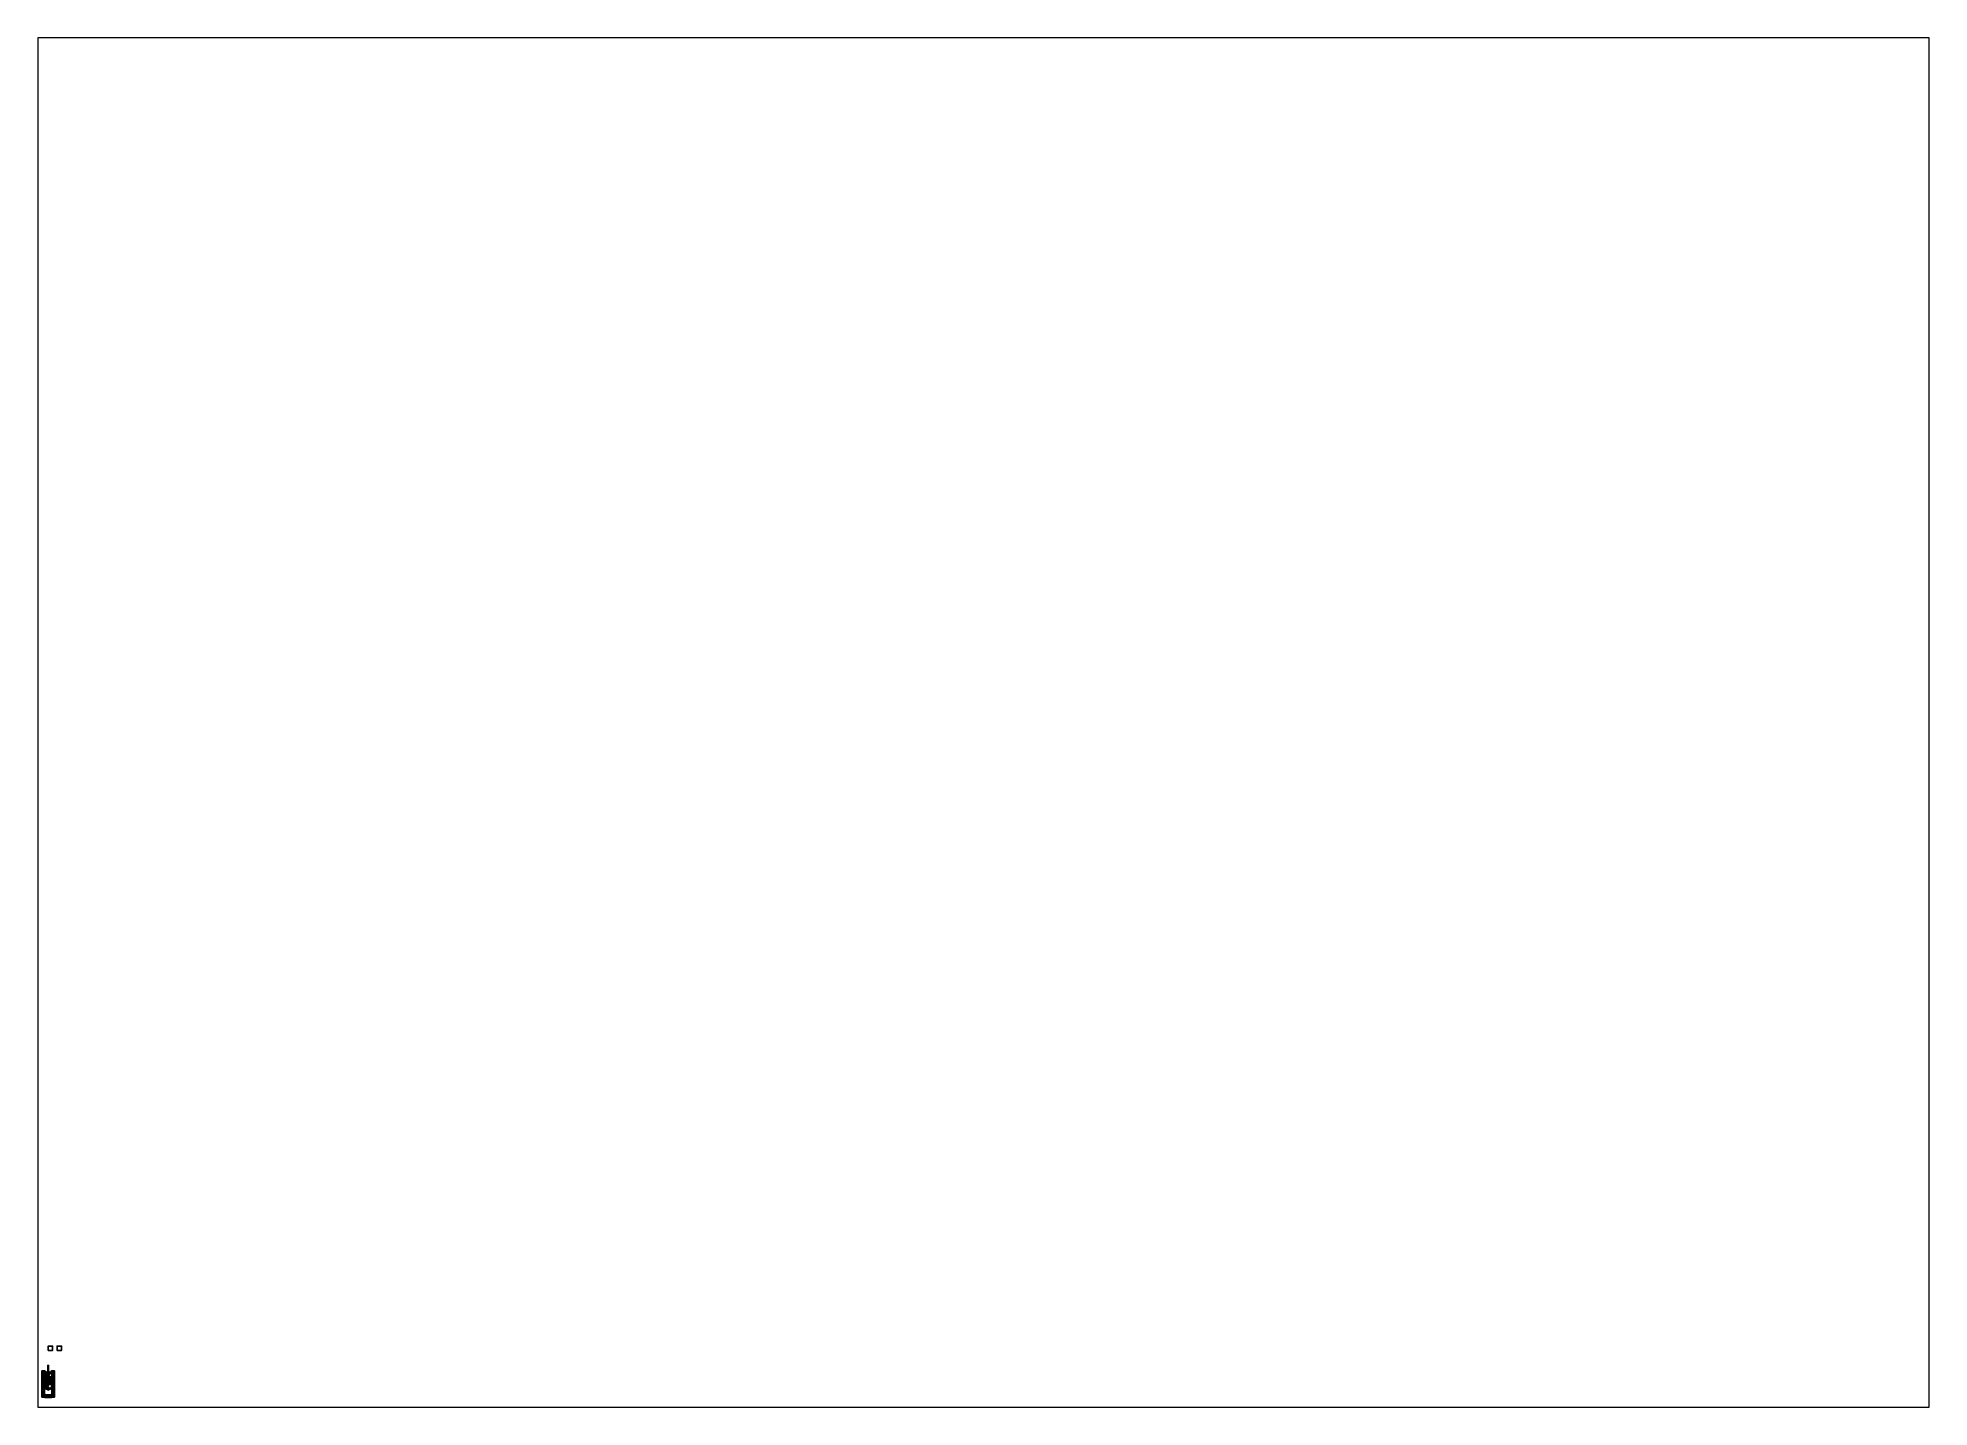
# Paper-space layout 'Layout1' of a CAD drawing. Header units: millimetres. Extents: x 28 to 251, y 20 to 181.
# The model-space entities are those that its viewports show. They can reach past a viewport. Long polylines and large blocks are cut down to what shows.
import ezdxf

# ---------------------------------------------------------------- set-up
doc = ezdxf.new("R2010")
doc.units = ezdxf.units.MM
for name, color, linetype in [('bogie', 5, 'Continuous'), ('gun', 1, 'Continuous'), ('mg', 1, 'Continuous'), ('mudguard', 6, 'Continuous'), ('sleeve', 5, 'Continuous'), ('tracks', 3, 'Continuous'), ('turret', 2, 'Continuous'), ('wheels', 2, 'Continuous')]:
    doc.layers.add(name, color=color, linetype=linetype)

msp = doc.modelspace()

# ---------------------------------------------------------------- linework, layer by layer
for points in [[(1, 8.48, 1), (1, 8.48), (0, 8.48), (0, 8.48, 1)], [(1, 8.48), (1, 7.48), (0, 7.48), (0, 8.48)], [(0, 8.48), (0, 7.48), (0, 7.48, 1), (0, 8.48, 1)], [(0, 8.48, 1), (0, 7.48, 1), (1, 7.48, 1), (1, 8.48, 1)], [(0, 7.48, 1), (0, 7.48), (1, 7.48), (1, 7.48, 1)], [(1, 7.48, 1), (1, 7.48), (1, 8.48), (1, 8.48, 1)], [(3, 8.48), (3, 7.48), (2, 7.48), (2, 8.48)], [(2, 8.48), (2, 7.48), (3, 7.48), (3, 8.48)], [(-1.11, 2.49, 1.13), (-1.31, 2.26, 1.13), (-0.8, 2.26, 1.13), (-0.8, 2.49, 1.13)], [(-1.11, 2.49, 1.11), (-1.31, 2.28, 1.11), (-1.31, 2.26, 1.13), (-1.11, 2.49, 1.13)], [(-0.8, 2.49, 1.11), (-0.8, 2.28, 1.11), (-1.31, 2.28, 1.11), (-1.11, 2.49, 1.11)], [(-1.31, 2.28, 1.11), (-1.31, -2.85, 1.11), (-1.3, -2.75, 1.39), (-1.3, 1.55, 1.78)], [(1.31, 2.28, 1.11), (-1.31, 2.28, 1.11), (-1.3, 1.55, 1.78), (1.3, 1.55, 1.78)], [(-0.8, 2.28, 1.11), (-0.8, -2.85, 1.11), (-1.31, -2.85, 1.11), (-1.31, 2.28, 1.11)], [(-1.3, 1.55, 1.78), (-1.3, -2.75, 1.39), (-1.3, -2.75, 1.39), (-1.3, 0.39, 1.78)], [(0, 1.08, 1.78), (0, 1.08, 1.78), (1.3, 1.55, 1.78), (-1.3, 1.55, 1.78)], [(-1.3, 1.55, 1.78), (-1.3, 0.39, 1.78), (-1.09, 0.14, 1.78), (-1.01, 0.44, 1.78)], [(-1.3, 1.55, 1.78), (-1.3, 1.55, 1.78), (-1.01, 0.44, 1.78), (-0.89, 0.65, 1.78)], [(-1.3, 1.55, 1.78), (-1.3, 1.55, 1.78), (-0.89, 0.65, 1.78), (-0.77, 0.78, 1.78)], [(-1.3, 1.55, 1.78), (-1.3, 1.55, 1.78), (-0.77, 0.78, 1.78), (-0.4, 0.97, 1.78)], [(-1.3, 1.55, 1.78), (-1.3, 1.55, 1.78), (-0.4, 0.97, 1.78), (-0.21, 1.05, 1.78)], [(-1.3, 1.55, 1.78), (-1.3, 1.55, 1.78), (-0.21, 1.05, 1.78), (0, 1.08, 1.78)], [(-1.3, 0.39, 1.78), (-1.3, -2.75, 1.39), (-0.8, -2.7, 1.55), (-0.94, -0.99, 1.73)], [(-1.3, 0.39, 1.78), (-1.3, 0.39, 1.78), (-0.94, -0.99, 1.73), (-1.09, -0.16, 1.78)], [(-1.3, 0.39, 1.78), (-1.3, 0.39, 1.78), (-1.09, -0.16, 1.78), (-1.09, 0.14, 1.78)], [(-0.8, 2.49, 1.13), (-0.8, 2.65, 1.08), (-0.97, 2.65, 1.08), (-1.11, 2.49, 1.13)], [(-1.11, 2.49, 1.11), (-0.97, 2.65, 1.05), (-0.8, 2.65, 1.05), (-0.8, 2.49, 1.11)], [(-0.97, 2.65, 1.08), (-0.97, 2.65, 1.05), (-1.11, 2.49, 1.11), (-1.11, 2.49, 1.13)], [(-1.01, 0.44, 1.78), (-1.09, 0.14, 1.78), (-1.09, 0.14, 1.85), (-1.01, 0.44, 1.85)], [(-1.01, 0.44, 1.85), (-1.09, 0.14, 1.85), (1.09, 0.14, 1.85), (1.01, 0.44, 1.85)], [(-1.09, 0.14, 1.78), (-1.09, -0.16, 1.78), (-1.09, -0.16, 1.85), (-1.09, 0.14, 1.85)], [(-1.09, 0.14, 1.85), (-1.09, -0.16, 1.85), (1.09, -0.16, 1.85), (1.09, 0.14, 1.85)], [(-1.08, 1.91, 1.61), (-1.07, 1.91, 1.62), (-1.07, 1.96, 1.57), (-1.08, 1.94, 1.57)], [(-1.07, 1.96, 1.4), (-1.08, 1.94, 1.42), (-1.08, 1.94, 1.57), (-1.07, 1.96, 1.57)], [(-1.07, 1.91, 1.59), (-1.08, 1.91, 1.61), (-1.08, 1.94, 1.57), (-1.07, 1.93, 1.57)], [(-1.08, 1.94, 1.42), (-1.07, 1.93, 1.43), (-1.07, 1.93, 1.57), (-1.08, 1.94, 1.57)], [(-1.07, 1.86, 1.59), (-1.08, 1.86, 1.61), (-1.08, 1.91, 1.61), (-1.07, 1.91, 1.59)], [(-1.08, 1.86, 1.61), (-1.07, 1.86, 1.62), (-1.07, 1.91, 1.62), (-1.08, 1.91, 1.61)], [(-1.08, 1.86, 1.61), (-1.07, 1.86, 1.59), (-1.07, 1.83, 1.57), (-1.08, 1.82, 1.57)], [(-1.07, 1.86, 1.62), (-1.08, 1.86, 1.61), (-1.08, 1.82, 1.57), (-1.07, 1.8, 1.57)], [(-1.07, 1.83, 1.51), (-1.08, 1.82, 1.53), (-1.08, 1.82, 1.57), (-1.07, 1.83, 1.57)], [(-1.08, 1.82, 1.53), (-1.07, 1.8, 1.54), (-1.07, 1.8, 1.57), (-1.08, 1.82, 1.57)], [(-1.07, 1.91, 1.62), (-1.05, 1.91, 1.61), (-1.05, 1.94, 1.57), (-1.07, 1.96, 1.57)], [(-1.05, 1.94, 1.42), (-1.07, 1.96, 1.4), (-1.07, 1.96, 1.57), (-1.05, 1.94, 1.57)], [(-1.05, 1.91, 1.61), (-1.07, 1.91, 1.59), (-1.07, 1.93, 1.57), (-1.05, 1.94, 1.57)], [(-1.07, 1.93, 1.43), (-1.05, 1.94, 1.42), (-1.05, 1.94, 1.57), (-1.07, 1.93, 1.57)], [(-1.05, 1.86, 1.61), (-1.07, 1.86, 1.59), (-1.07, 1.91, 1.59), (-1.05, 1.91, 1.61)], [(-1.07, 1.86, 1.62), (-1.05, 1.86, 1.61), (-1.05, 1.91, 1.61), (-1.07, 1.91, 1.62)], [(-1.07, 1.86, 1.59), (-1.05, 1.86, 1.61), (-1.05, 1.82, 1.57), (-1.07, 1.83, 1.57)], [(-1.05, 1.86, 1.61), (-1.07, 1.86, 1.62), (-1.07, 1.8, 1.57), (-1.05, 1.82, 1.57)], [(-1.05, 1.82, 1.53), (-1.07, 1.83, 1.51), (-1.07, 1.83, 1.57), (-1.05, 1.82, 1.57)], [(-1.07, 1.8, 1.54), (-1.05, 1.82, 1.53), (-1.05, 1.82, 1.57), (-1.07, 1.8, 1.57)], [(-1.01, 2.12, 1.25), (-1.02, 2.11, 1.26), (-1.02, 2.17, 1.43), (-1.01, 2.18, 1.43)], [(-1.01, 2.18, 1.43), (-1.02, 2.17, 1.43), (-0.96, 2.17, 1.55), (-0.96, 2.18, 1.54)], [(-1.02, 2.11, 1.26), (-1.01, 2.1, 1.27), (-1.01, 2.16, 1.43), (-1.02, 2.17, 1.43)], [(-1.02, 2.17, 1.43), (-1.01, 2.16, 1.43), (-0.96, 2.16, 1.54), (-0.96, 2.17, 1.55)], [(-1.01, 1.95, 1.41), (-1.02, 1.94, 1.42), (-1.02, 2.17, 1.42), (-1.01, 2.15, 1.41)], [(-1.02, 1.94, 1.42), (-1.01, 1.93, 1.43), (-1.01, 2.16, 1.43), (-1.02, 2.17, 1.42)], [(-1, 2.11, 1.26), (-1.01, 2.12, 1.25), (-1.01, 2.18, 1.43), (-1, 2.17, 1.43)], [(-1, 2.17, 1.43), (-1.01, 2.18, 1.43), (-0.96, 2.18, 1.54), (-0.96, 2.17, 1.53)], [(-1.01, 2.1, 1.27), (-1, 2.11, 1.26), (-1, 2.17, 1.43), (-1.01, 2.16, 1.43)], [(-1.01, 2.16, 1.43), (-1, 2.17, 1.43), (-0.96, 2.17, 1.53), (-0.96, 2.16, 1.54)], [(-1, 1.94, 1.42), (-1.01, 1.95, 1.41), (-1.01, 2.15, 1.41), (-1, 2.17, 1.42)], [(-1.01, 1.93, 1.43), (-1, 1.94, 1.42), (-1, 2.17, 1.42), (-1.01, 2.16, 1.43)], [(-0.89, 0.65, 1.78), (-1.01, 0.44, 1.78), (-1.01, 0.44, 1.85), (-0.89, 0.65, 1.85)], [(-0.89, 0.65, 1.85), (-1.01, 0.44, 1.85), (1.01, 0.44, 1.85), (0.89, 0.65, 1.85)], [(-0.89, 2.74, 0.99), (-0.97, 2.65, 1.05), (-0.97, 2.65, 1.08), (-0.89, 2.74, 1.02)], [(-0.8, 2.74, 0.99), (-0.8, 2.65, 1.05), (-0.97, 2.65, 1.05), (-0.89, 2.74, 0.99)], [(-0.89, 2.74, 1.02), (-0.97, 2.65, 1.08), (-0.8, 2.65, 1.08), (-0.8, 2.74, 1.02)], [(-0.96, 2.17, 1.53), (-0.96, 2.18, 1.54), (-0.91, 2.18, 1.56), (-0.91, 2.17, 1.55)], [(-0.96, 2.18, 1.54), (-0.96, 2.17, 1.55), (-0.91, 2.17, 1.57), (-0.91, 2.18, 1.56)], [(-0.96, 2.16, 1.54), (-0.96, 2.17, 1.53), (-0.91, 2.17, 1.55), (-0.91, 2.16, 1.56)], [(-0.96, 2.17, 1.55), (-0.96, 2.16, 1.54), (-0.91, 2.16, 1.56), (-0.91, 2.17, 1.57)], [(-0.86, 2.18, 1.54), (-0.86, 2.17, 1.53), (-0.91, 2.17, 1.55), (-0.91, 2.18, 1.56)], [(-0.86, 2.17, 1.55), (-0.86, 2.18, 1.54), (-0.91, 2.18, 1.56), (-0.91, 2.17, 1.57)], [(-0.86, 2.17, 1.53), (-0.86, 2.16, 1.54), (-0.91, 2.16, 1.56), (-0.91, 2.17, 1.55)], [(-0.86, 2.16, 1.54), (-0.86, 2.17, 1.55), (-0.91, 2.17, 1.57), (-0.91, 2.16, 1.56)], [(-0.8, 2.74, 1.02), (-0.8, 2.74, 0.99), (-0.89, 2.74, 0.99), (-0.89, 2.74, 1.02)], [(-0.77, 0.78, 1.78), (-0.89, 0.65, 1.78), (-0.89, 0.65, 1.85), (-0.77, 0.78, 1.85)], [(-0.77, 0.78, 1.85), (-0.89, 0.65, 1.85), (0.89, 0.65, 1.85), (0.77, 0.78, 1.85)], [(-0.81, 2.18, 1.43), (-0.82, 2.17, 1.43), (-0.86, 2.17, 1.53), (-0.86, 2.18, 1.54)], [(-0.8, 2.17, 1.43), (-0.81, 2.18, 1.43), (-0.86, 2.18, 1.54), (-0.86, 2.17, 1.55)], [(-0.82, 2.17, 1.43), (-0.81, 2.16, 1.43), (-0.86, 2.16, 1.54), (-0.86, 2.17, 1.53)], [(-0.81, 2.16, 1.43), (-0.8, 2.17, 1.43), (-0.86, 2.17, 1.55), (-0.86, 2.16, 1.54)], [(-0.81, 2.12, 1.25), (-0.82, 2.11, 1.26), (-0.82, 2.17, 1.43), (-0.81, 2.18, 1.43)], [(-0.82, 2.11, 1.26), (-0.81, 2.1, 1.27), (-0.81, 2.16, 1.43), (-0.82, 2.17, 1.43)], [(-0.81, 1.95, 1.41), (-0.82, 1.94, 1.42), (-0.82, 2.17, 1.42), (-0.81, 2.15, 1.41)], [(-0.82, 1.94, 1.42), (-0.81, 1.93, 1.43), (-0.81, 2.16, 1.43), (-0.82, 2.17, 1.42)], [(-0.8, 2.11, 1.26), (-0.81, 2.12, 1.25), (-0.81, 2.18, 1.43), (-0.8, 2.17, 1.43)], [(-0.81, 2.1, 1.27), (-0.8, 2.11, 1.26), (-0.8, 2.17, 1.43), (-0.81, 2.16, 1.43)], [(-0.8, 1.94, 1.42), (-0.81, 1.95, 1.41), (-0.81, 2.15, 1.41), (-0.8, 2.17, 1.42)], [(-0.81, 1.93, 1.43), (-0.8, 1.94, 1.42), (-0.8, 2.17, 1.42), (-0.81, 2.16, 1.43)], [(-0.55, 2.72, 0.79), (-0.55, 2.74, 0.69), (-0.8, 2.74, 0.69), (-0.8, 2.72, 0.79)], [(-0.55, 2.74, 0.69), (-0.55, 2.72, 0.59), (-0.8, 2.72, 0.59), (-0.8, 2.74, 0.69)], [(-0.8, 2.67, 0.87), (-0.8, 2.72, 0.79), (-0.8, 2.74, 0.69), (-0.8, 2.72, 0.59)], [(-0.8, 2.65, 1.08), (-0.8, 2.65, 1.05), (-0.8, 2.74, 0.99), (-0.8, 2.74, 1.02)], [(-0.8, 2.57, 0.92), (-0.8, 2.51, 1), (-0.8, 2.65, 1.05), (-0.8, 2.74, 0.99)], [(-0.8, 2.74, 0.99), (-0.8, 2.65, 1.05), (-0.8, 2.51, 1), (-0.8, 2.57, 0.92)], [(-0.55, 2.67, 0.87), (-0.55, 2.72, 0.79), (-0.8, 2.72, 0.79), (-0.8, 2.67, 0.87)], [(-0.55, 2.72, 0.59), (-0.55, 2.67, 0.51), (-0.8, 2.67, 0.51), (-0.8, 2.72, 0.59)], [(-0.8, 2.59, 0.92), (-0.8, 2.67, 0.87), (-0.8, 2.72, 0.59), (-0.8, 2.67, 0.51)], [(-0.55, 2.59, 0.92), (-0.55, 2.67, 0.87), (-0.8, 2.67, 0.87), (-0.8, 2.59, 0.92)], [(-0.55, 2.67, 0.51), (-0.55, 2.59, 0.46), (-0.8, 2.59, 0.46), (-0.8, 2.67, 0.51)], [(-0.8, 2.57, 0.92), (-0.8, 2.59, 0.92), (-0.8, 2.67, 0.51), (-0.8, 2.59, 0.46)], [(-0.8, 2.49, 1.11), (-0.8, 2.65, 1.05), (-0.8, 2.65, 1.08), (-0.8, 2.49, 1.13)], [(-0.8, 2.65, 1.05), (-0.8, 2.49, 1.11), (-0.8, 2.41, 1.07), (-0.8, 2.51, 1)], [(-0.8, 2.51, 1), (-0.8, 2.41, 1.07), (-0.8, 2.49, 1.11), (-0.8, 2.65, 1.05)], [(-0.55, 2.57, 0.92), (-0.55, 2.59, 0.92), (-0.8, 2.59, 0.92), (-0.8, 2.57, 0.92)], [(-0.55, 2.59, 0.46), (-0.55, 2.49, 0.44), (-0.8, 2.49, 0.44), (-0.8, 2.59, 0.46)], [(-0.8, 2.41, 1.07), (-0.8, 2.51, 1), (-0.8, 2.59, 0.46), (-0.8, 2.49, 0.44)], [(-0.8, 2.51, 1), (-0.8, 2.57, 0.92), (-0.8, 2.59, 0.46)], [(-0.55, 2.51, 1), (-0.55, 2.57, 0.92), (-0.8, 2.57, 0.92), (-0.8, 2.51, 1)], [(0.8, 2.41, 1.07), (0.8, 2.51, 1), (-0.8, 2.51, 1), (-0.8, 2.41, 1.07)], [(-0.55, 2.49, 0.44), (-0.41, 2.28, 0.44), (-0.8, 2.28, 0.44), (-0.8, 2.49, 0.44)], [(-0.8, 2.28, 1.11), (-0.8, 2.41, 1.07), (-0.8, 2.49, 0.44), (-0.8, 2.28, 0.44)], [(-0.8, 2.26, 1.13), (-0.8, 2.28, 1.11), (-0.8, 2.49, 1.11), (-0.8, 2.49, 1.13)], [(-0.8, 2.41, 1.07), (-0.8, 2.28, 1.11), (-0.8, 2.28, 1.11), (-0.8, 2.49, 1.11)], [(-0.8, 2.49, 1.11), (-0.8, 2.28, 1.11), (-0.8, 2.28, 1.11), (-0.8, 2.41, 1.07)], [(0.8, 2.28, 1.11), (0.8, 2.41, 1.07), (-0.8, 2.41, 1.07), (-0.8, 2.28, 1.11)], [(-0.8, 2.28, 0.44), (-0.8, -2.47, 0.44), (-0.8, -2.47, 1.11), (-0.8, 2.28, 1.11)], [(0.8, 2.28, 0.44), (0.8, -2.47, 0.44), (-0.8, -2.47, 0.44), (-0.8, 2.28, 0.44)], [(-0.4, 0.97, 1.78), (-0.77, 0.78, 1.78), (-0.77, 0.78, 1.85), (-0.4, 0.97, 1.85)], [(-0.4, 0.97, 1.85), (-0.77, 0.78, 1.85), (0.77, 0.78, 1.85), (0.4, 0.97, 1.85)], [(-0.41, 2.61, 0.77), (-0.41, 2.58, 0.64), (-0.55, 2.72, 0.59), (-0.55, 2.74, 0.69)], [(-0.41, 2.58, 0.9), (-0.41, 2.61, 0.77), (-0.55, 2.74, 0.69), (-0.55, 2.72, 0.79)], [(-0.41, 2.58, 0.64), (-0.41, 2.51, 0.54), (-0.55, 2.67, 0.51), (-0.55, 2.72, 0.59)], [(-0.41, 2.58, 0.9), (-0.41, 2.58, 0.9), (-0.55, 2.72, 0.79), (-0.55, 2.67, 0.87)], [(-0.41, 2.51, 0.54), (-0.41, 2.41, 0.47), (-0.55, 2.59, 0.46), (-0.55, 2.67, 0.51)], [(-0.41, 2.58, 0.9), (-0.41, 2.58, 0.9), (-0.55, 2.67, 0.87), (-0.55, 2.59, 0.92)], [(-0.41, 2.41, 0.47), (-0.41, 2.28, 0.44), (-0.55, 2.49, 0.44), (-0.55, 2.59, 0.46)], [(-0.41, 2.58, 0.9), (-0.41, 2.58, 0.9), (-0.55, 2.59, 0.92), (-0.55, 2.57, 0.92)], [(0.55, 2.51, 1), (0.41, 2.58, 0.9), (-0.41, 2.58, 0.9), (-0.55, 2.51, 1)], [(-0.41, 2.58, 0.9), (-0.41, 2.58, 0.9), (-0.55, 2.57, 0.92), (-0.55, 2.51, 1)], [(0.41, 2.58, 0.9), (0.41, 2.61, 0.77), (-0.41, 2.61, 0.77), (-0.41, 2.58, 0.9)], [(0.41, 2.61, 0.77), (0.41, 2.58, 0.64), (-0.41, 2.58, 0.64), (-0.41, 2.61, 0.77)], [(0.41, 2.58, 0.64), (0.41, 2.51, 0.54), (-0.41, 2.51, 0.54), (-0.41, 2.58, 0.64)], [(0.41, 2.51, 0.54), (0.41, 2.41, 0.47), (-0.41, 2.41, 0.47), (-0.41, 2.51, 0.54)], [(0.41, 2.41, 0.47), (0.41, 2.28, 0.44), (-0.41, 2.28, 0.44), (-0.41, 2.41, 0.47)], [(-0.21, 1.05, 1.78), (-0.4, 0.97, 1.78), (-0.4, 0.97, 1.85), (-0.21, 1.05, 1.85)], [(-0.21, 1.05, 1.85), (-0.4, 0.97, 1.85), (0.4, 0.97, 1.85), (0.21, 1.05, 1.85)], [(-0.27, 2.01, 1.35), (-0.27, 1.93, 1.39), (-0.27, 1.94, 1.43), (-0.27, 2.02, 1.39)], [(-0.27, 2.01, 1.35), (-0.27, 2.02, 1.39), (-0.16, 2.02, 1.39), (-0.16, 2.01, 1.35)], [(-0.27, 2.02, 1.39), (-0.27, 1.94, 1.43), (-0.27, 1.98, 1.44), (-0.27, 2.01, 1.43)], [(-0.27, 2.02, 1.39), (-0.27, 2.01, 1.43), (-0.16, 2.01, 1.43), (-0.16, 2.02, 1.39)], [(-0.27, 2.01, 1.43), (-0.27, 1.98, 1.44), (-0.16, 1.98, 1.44), (-0.16, 2.01, 1.43)], [(-0.27, 1.98, 1.44), (-0.27, 1.94, 1.43), (-0.16, 1.94, 1.43), (-0.16, 1.98, 1.44)], [(-0.27, 1.94, 1.43), (-0.27, 1.93, 1.39), (-0.16, 1.93, 1.39), (-0.16, 1.94, 1.43)], [(-0.04, 1.84, 1.6), (-0.18, 2.01, 1.43), (-0.25, 2.01, 1.43), (-0.12, 1.84, 1.6)], [(-0.12, 1.84, 1.6), (-0.25, 2.01, 1.43), (-0.25, 1.96, 1.43), (-0.12, 1.77, 1.6)], [(-0.25, 1.96, 1.43), (-0.18, 1.96, 1.43), (-0.04, 1.77, 1.6), (-0.12, 1.77, 1.6)], [(0, 1.08, 1.78), (-0.21, 1.05, 1.78), (-0.21, 1.05, 1.85), (0, 1.08, 1.85)], [(0, 1.08, 1.85), (-0.21, 1.05, 1.85), (0.21, 1.05, 1.85), (0, 1.08, 1.85)], [(-0.04, 1.77, 1.6), (-0.18, 1.96, 1.43), (-0.18, 2.01, 1.43), (-0.04, 1.84, 1.6)], [(-0.16, 2.02, 1.39), (-0.16, 1.94, 1.43), (-0.16, 1.93, 1.39), (-0.16, 2.01, 1.35)], [(-0.16, 2.01, 1.43), (-0.16, 1.98, 1.44), (-0.16, 1.94, 1.43), (-0.16, 2.02, 1.39)], [(0.12, 1.79, 1.65), (0.12, 1.84, 1.6), (-0.12, 1.84, 1.6), (-0.12, 1.79, 1.65)], [(-0.12, 1.79, 1.65), (-0.12, 1.84, 1.6), (-0.12, 1.77, 1.6), (-0.12, 1.71, 1.65)], [(-0.07, 1.73, 1.7), (-0.07, 1.79, 1.65), (-0.12, 1.79, 1.65), (-0.12, 1.71, 1.71)], [(-0.12, 1.71, 1.71), (-0.12, 1.79, 1.65), (-0.12, 1.71, 1.65), (-0.12, 1.65, 1.71)], [(-0.12, 1.77, 1.6), (0.12, 1.77, 1.6), (0.12, 1.71, 1.65), (-0.12, 1.71, 1.65)], [(-0.04, 1.69, 1.73), (-0.07, 1.73, 1.7), (-0.12, 1.71, 1.71), (-0.08, 1.65, 1.77)], [(-0.12, 1.71, 1.65), (-0.07, 1.71, 1.65), (-0.07, 1.67, 1.7), (-0.12, 1.65, 1.71)], [(-0.08, 1.65, 1.77), (-0.12, 1.71, 1.71), (-0.12, 1.65, 1.71), (-0.08, 1.58, 1.77)], [(-0.12, 1.65, 1.71), (-0.07, 1.67, 1.7), (-0.04, 1.62, 1.73), (-0.08, 1.58, 1.77)], [(0.08, 1.65, 1.77), (0.04, 1.69, 1.73), (-0.04, 1.69, 1.73), (-0.08, 1.65, 1.77)], [(-0.08, 1.58, 1.77), (0.08, 1.58, 1.77), (0.08, 1.65, 1.77), (-0.08, 1.65, 1.77)], [(-0.04, 1.62, 1.73), (0.04, 1.62, 1.73), (0.08, 1.58, 1.77), (-0.08, 1.58, 1.77)], [(-0.07, 1.67, 1.7), (-0.07, 1.71, 1.65), (-0.07, 1.79, 1.65), (-0.07, 1.73, 1.7)], [(-0.07, 1.71, 1.65), (0.06, 1.71, 1.65), (0.06, 1.79, 1.65), (-0.07, 1.79, 1.65)], [(-0.04, 1.62, 1.73), (-0.07, 1.67, 1.7), (-0.07, 1.73, 1.7), (-0.04, 1.69, 1.73)], [(-0.04, 1.84, 1.6), (0.04, 1.84, 1.6), (0.04, 1.77, 1.6), (-0.04, 1.77, 1.6)], [(-0.04, 1.69, 1.73), (0.04, 1.69, 1.73), (0.04, 1.62, 1.73), (-0.04, 1.62, 1.73)], [(0, 1.08, 1.78), (0.21, 1.05, 1.78), (1.3, 1.55, 1.78)], [(0, 1.08, 1.85), (0.21, 1.05, 1.85), (0.21, 1.05, 1.78), (0, 1.08, 1.78)], [(0.04, 1.84, 1.6), (0.18, 2.01, 1.43), (0.18, 1.96, 1.43), (0.04, 1.77, 1.6)], [(0.25, 2.01, 1.43), (0.18, 2.01, 1.43), (0.04, 1.84, 1.6), (0.12, 1.84, 1.6)], [(0.04, 1.77, 1.6), (0.18, 1.96, 1.43), (0.25, 1.96, 1.43), (0.12, 1.77, 1.6)], [(0.12, 1.71, 1.71), (0.06, 1.73, 1.7), (0.04, 1.69, 1.73), (0.08, 1.65, 1.77)], [(0.04, 1.69, 1.73), (0.06, 1.73, 1.7), (0.06, 1.67, 1.7), (0.04, 1.62, 1.73)], [(0.04, 1.62, 1.73), (0.06, 1.67, 1.7), (0.12, 1.65, 1.71), (0.08, 1.58, 1.77)], [(0.12, 1.71, 1.71), (0.12, 1.79, 1.65), (0.06, 1.79, 1.65), (0.06, 1.73, 1.7)], [(0.06, 1.73, 1.7), (0.06, 1.79, 1.65), (0.06, 1.71, 1.65), (0.06, 1.67, 1.7)], [(0.06, 1.71, 1.65), (0.12, 1.71, 1.65), (0.12, 1.65, 1.71), (0.06, 1.67, 1.7)], [(0.08, 1.58, 1.77), (0.12, 1.65, 1.71), (0.12, 1.71, 1.71), (0.08, 1.65, 1.77)], [(0.12, 1.77, 1.6), (0.25, 1.96, 1.43), (0.25, 2.01, 1.43), (0.12, 1.84, 1.6)], [(0.12, 1.71, 1.65), (0.12, 1.77, 1.6), (0.12, 1.84, 1.6), (0.12, 1.79, 1.65)], [(0.12, 1.65, 1.71), (0.12, 1.71, 1.65), (0.12, 1.79, 1.65), (0.12, 1.71, 1.71)], [(0.16, 2.02, 1.39), (0.16, 2.01, 1.43), (0.27, 2.01, 1.43), (0.27, 2.02, 1.39)], [(0.16, 2.01, 1.35), (0.16, 2.02, 1.39), (0.27, 2.02, 1.39), (0.27, 2.01, 1.35)], [(0.16, 2.02, 1.39), (0.16, 1.94, 1.43), (0.16, 1.98, 1.44), (0.16, 2.01, 1.43)], [(0.16, 2.01, 1.35), (0.16, 1.93, 1.39), (0.16, 1.94, 1.43), (0.16, 2.02, 1.39)], [(0.16, 2.01, 1.43), (0.16, 1.98, 1.44), (0.27, 1.98, 1.44), (0.27, 2.01, 1.43)], [(0.16, 1.98, 1.44), (0.16, 1.94, 1.43), (0.27, 1.94, 1.43), (0.27, 1.98, 1.44)], [(0.16, 1.94, 1.43), (0.16, 1.93, 1.39), (0.27, 1.93, 1.39), (0.27, 1.94, 1.43)], [(0.21, 1.05, 1.78), (0.4, 0.97, 1.78), (1.3, 1.55, 1.78)], [(0.21, 1.05, 1.85), (0.4, 0.97, 1.85), (0.4, 0.97, 1.78), (0.21, 1.05, 1.78)], [(0.27, 2.01, 1.43), (0.27, 1.98, 1.44), (0.27, 1.94, 1.43), (0.27, 2.02, 1.39)], [(0.27, 2.02, 1.39), (0.27, 1.94, 1.43), (0.27, 1.93, 1.39), (0.27, 2.01, 1.35)], [(0.4, 0.97, 1.78), (0.77, 0.78, 1.78), (1.3, 1.55, 1.78)], [(0.4, 0.97, 1.85), (0.77, 0.78, 1.85), (0.77, 0.78, 1.78), (0.4, 0.97, 1.78)], [(0.55, 2.74, 0.69), (0.55, 2.72, 0.59), (0.41, 2.58, 0.64), (0.41, 2.61, 0.77)], [(0.55, 2.72, 0.79), (0.55, 2.74, 0.69), (0.41, 2.61, 0.77), (0.41, 2.58, 0.9)], [(0.55, 2.72, 0.59), (0.55, 2.67, 0.51), (0.41, 2.51, 0.54), (0.41, 2.58, 0.64)], [(0.55, 2.67, 0.87), (0.55, 2.72, 0.79), (0.41, 2.58, 0.9)], [(0.55, 2.67, 0.51), (0.55, 2.59, 0.46), (0.41, 2.41, 0.47), (0.41, 2.51, 0.54)], [(0.55, 2.59, 0.92), (0.55, 2.67, 0.87), (0.41, 2.58, 0.9)], [(0.55, 2.59, 0.46), (0.55, 2.49, 0.44), (0.41, 2.28, 0.44), (0.41, 2.41, 0.47)], [(0.55, 2.57, 0.92), (0.55, 2.59, 0.92), (0.41, 2.58, 0.9)], [(0.55, 2.51, 1), (0.55, 2.57, 0.92), (0.41, 2.58, 0.9)], [(0.8, 2.49, 0.44), (0.8, 2.28, 0.44), (0.41, 2.28, 0.44), (0.55, 2.49, 0.44)], [(0.8, 2.74, 0.69), (0.8, 2.72, 0.59), (0.55, 2.72, 0.59), (0.55, 2.74, 0.69)], [(0.8, 2.72, 0.79), (0.8, 2.74, 0.69), (0.55, 2.74, 0.69), (0.55, 2.72, 0.79)], [(0.8, 2.67, 0.87), (0.8, 2.72, 0.79), (0.55, 2.72, 0.79), (0.55, 2.67, 0.87)], [(0.8, 2.72, 0.59), (0.8, 2.67, 0.51), (0.55, 2.67, 0.51), (0.55, 2.72, 0.59)], [(0.8, 2.67, 0.51), (0.8, 2.59, 0.46), (0.55, 2.59, 0.46), (0.55, 2.67, 0.51)], [(0.8, 2.59, 0.92), (0.8, 2.67, 0.87), (0.55, 2.67, 0.87), (0.55, 2.59, 0.92)], [(0.8, 2.59, 0.46), (0.8, 2.49, 0.44), (0.55, 2.49, 0.44), (0.55, 2.59, 0.46)], [(0.8, 2.57, 0.92), (0.8, 2.59, 0.92), (0.55, 2.59, 0.92), (0.55, 2.57, 0.92)], [(0.8, 2.51, 1), (0.8, 2.57, 0.92), (0.55, 2.57, 0.92), (0.55, 2.51, 1)], [(0.77, 0.78, 1.78), (0.89, 0.65, 1.78), (1.3, 1.55, 1.78)], [(0.77, 0.78, 1.85), (0.89, 0.65, 1.85), (0.89, 0.65, 1.78), (0.77, 0.78, 1.78)], [(0.8, 2.72, 0.59), (0.8, 2.74, 0.69), (0.8, 2.72, 0.79), (0.8, 2.67, 0.87)], [(0.8, 2.74, 1.02), (0.8, 2.65, 1.08), (0.97, 2.65, 1.08), (0.89, 2.74, 1.02)], [(0.89, 2.74, 1.02), (0.89, 2.74, 0.99), (0.8, 2.74, 0.99), (0.8, 2.74, 1.02)], [(0.8, 2.74, 0.99), (0.8, 2.65, 1.05), (0.8, 2.65, 1.08), (0.8, 2.74, 1.02)], [(0.89, 2.74, 0.99), (0.97, 2.65, 1.05), (0.8, 2.65, 1.05), (0.8, 2.74, 0.99)], [(0.8, 2.74, 0.99), (0.8, 2.65, 1.05), (0.8, 2.51, 1), (0.8, 2.57, 0.92)], [(0.8, 2.57, 0.92), (0.8, 2.51, 1), (0.8, 2.65, 1.05), (0.8, 2.74, 0.99)], [(0.8, 2.67, 0.51), (0.8, 2.72, 0.59), (0.8, 2.67, 0.87), (0.8, 2.59, 0.92)], [(0.8, 2.59, 0.46), (0.8, 2.67, 0.51), (0.8, 2.59, 0.92), (0.8, 2.57, 0.92)], [(1.11, 2.49, 1.13), (0.97, 2.65, 1.08), (0.8, 2.65, 1.08), (0.8, 2.49, 1.13)], [(0.8, 2.65, 1.08), (0.8, 2.65, 1.05), (0.8, 2.49, 1.11), (0.8, 2.49, 1.13)], [(0.8, 2.49, 1.11), (0.8, 2.65, 1.05), (0.97, 2.65, 1.05), (1.11, 2.49, 1.11)], [(0.8, 2.51, 1), (0.8, 2.41, 1.07), (0.8, 2.49, 1.11), (0.8, 2.65, 1.05)], [(0.8, 2.65, 1.05), (0.8, 2.49, 1.11), (0.8, 2.41, 1.07), (0.8, 2.51, 1)], [(0.8, 2.49, 0.44), (0.8, 2.59, 0.46), (0.8, 2.51, 1), (0.8, 2.41, 1.07)], [(0.8, 2.59, 0.46), (0.8, 2.59, 0.46), (0.8, 2.57, 0.92), (0.8, 2.51, 1)], [(0.8, 2.28, 0.44), (0.8, 2.49, 0.44), (0.8, 2.41, 1.07), (0.8, 2.28, 1.11)], [(0.8, 2.49, 1.11), (0.8, 2.28, 1.11), (0.8, 2.26, 1.13), (0.8, 2.49, 1.13)], [(0.8, 2.49, 1.13), (0.8, 2.26, 1.13), (1.31, 2.26, 1.13), (1.11, 2.49, 1.13)], [(1.11, 2.49, 1.11), (1.31, 2.28, 1.11), (0.8, 2.28, 1.11), (0.8, 2.49, 1.11)], [(0.8, 2.49, 1.11), (0.8, 2.28, 1.11), (0.8, 2.28, 1.11), (0.8, 2.41, 1.07)], [(0.8, 2.41, 1.07), (0.8, 2.28, 1.11), (0.8, 2.28, 1.11), (0.8, 2.49, 1.11)], [(0.8, -2.47, 1.11), (0.8, -2.47, 0.44), (0.8, 2.28, 0.44), (0.8, 2.28, 1.11)], [(1.31, 2.28, 1.11), (1.31, -2.85, 1.11), (0.8, -2.85, 1.11), (0.8, 2.28, 1.11)], [(0.81, 2.12, 1.25), (0.8, 2.11, 1.26), (0.8, 2.17, 1.43), (0.81, 2.18, 1.43)], [(0.81, 2.18, 1.43), (0.8, 2.17, 1.43), (0.86, 2.17, 1.55), (0.86, 2.18, 1.54)], [(0.8, 2.11, 1.26), (0.81, 2.1, 1.27), (0.81, 2.16, 1.43), (0.8, 2.17, 1.43)], [(0.8, 2.17, 1.43), (0.81, 2.16, 1.43), (0.86, 2.16, 1.54), (0.86, 2.17, 1.55)], [(0.8, 1.94, 1.42), (0.81, 1.93, 1.43), (0.81, 2.16, 1.43), (0.8, 2.17, 1.42)], [(0.81, 1.95, 1.41), (0.8, 1.94, 1.42), (0.8, 2.17, 1.42), (0.81, 2.15, 1.41)], [(0.94, -0.99, 1.73), (0.8, -2.7, 1.55), (1.3, -2.75, 1.39), (1.3, 0.39, 1.78)], [(0.82, 2.11, 1.26), (0.81, 2.12, 1.25), (0.81, 2.18, 1.43), (0.82, 2.17, 1.43)], [(0.82, 2.17, 1.43), (0.81, 2.18, 1.43), (0.86, 2.18, 1.54), (0.86, 2.17, 1.53)], [(0.81, 2.1, 1.27), (0.82, 2.11, 1.26), (0.82, 2.17, 1.43), (0.81, 2.16, 1.43)], [(0.81, 2.16, 1.43), (0.82, 2.17, 1.43), (0.86, 2.17, 1.53), (0.86, 2.16, 1.54)], [(0.81, 1.93, 1.43), (0.82, 1.94, 1.42), (0.82, 2.17, 1.42), (0.81, 2.16, 1.43)], [(0.82, 1.94, 1.42), (0.81, 1.95, 1.41), (0.81, 2.15, 1.41), (0.82, 2.17, 1.42)], [(0.86, 2.18, 1.54), (0.86, 2.17, 1.55), (0.91, 2.17, 1.57), (0.91, 2.18, 1.56)], [(0.86, 2.17, 1.53), (0.86, 2.18, 1.54), (0.91, 2.18, 1.56), (0.91, 2.17, 1.55)], [(0.86, 2.17, 1.55), (0.86, 2.16, 1.54), (0.91, 2.16, 1.56), (0.91, 2.17, 1.57)], [(0.86, 2.16, 1.54), (0.86, 2.17, 1.53), (0.91, 2.17, 1.55), (0.91, 2.16, 1.56)], [(0.97, 2.65, 1.08), (0.97, 2.65, 1.05), (0.89, 2.74, 0.99), (0.89, 2.74, 1.02)], [(0.89, 0.65, 1.78), (1.01, 0.44, 1.78), (1.3, 1.55, 1.78)], [(0.89, 0.65, 1.85), (1.01, 0.44, 1.85), (1.01, 0.44, 1.78), (0.89, 0.65, 1.78)], [(0.96, 2.17, 1.55), (0.96, 2.18, 1.54), (0.91, 2.18, 1.56), (0.91, 2.17, 1.57)], [(0.96, 2.18, 1.54), (0.96, 2.17, 1.53), (0.91, 2.17, 1.55), (0.91, 2.18, 1.56)], [(0.96, 2.16, 1.54), (0.96, 2.17, 1.55), (0.91, 2.17, 1.57), (0.91, 2.16, 1.56)], [(0.96, 2.17, 1.53), (0.96, 2.16, 1.54), (0.91, 2.16, 1.56), (0.91, 2.17, 1.55)], [(1.09, -0.16, 1.78), (0.94, -0.99, 1.73), (1.3, 0.39, 1.78)], [(1.02, 2.17, 1.43), (1.01, 2.18, 1.43), (0.96, 2.18, 1.54), (0.96, 2.17, 1.55)], [(1.01, 2.18, 1.43), (1, 2.17, 1.43), (0.96, 2.17, 1.53), (0.96, 2.18, 1.54)], [(1.01, 2.16, 1.43), (1.02, 2.17, 1.43), (0.96, 2.17, 1.55), (0.96, 2.16, 1.54)], [(1, 2.17, 1.43), (1.01, 2.16, 1.43), (0.96, 2.16, 1.54), (0.96, 2.17, 1.53)], [(1.11, 2.49, 1.11), (0.97, 2.65, 1.05), (0.97, 2.65, 1.08), (1.11, 2.49, 1.13)], [(1.01, 2.12, 1.25), (1, 2.11, 1.26), (1, 2.17, 1.43), (1.01, 2.18, 1.43)], [(1, 2.11, 1.26), (1.01, 2.1, 1.27), (1.01, 2.16, 1.43), (1, 2.17, 1.43)], [(1.01, 1.95, 1.41), (1, 1.94, 1.42), (1, 2.17, 1.42), (1.01, 2.15, 1.41)], [(1, 1.94, 1.42), (1.01, 1.93, 1.43), (1.01, 2.16, 1.43), (1, 2.17, 1.42)], [(1.02, 2.11, 1.26), (1.01, 2.12, 1.25), (1.01, 2.18, 1.43), (1.02, 2.17, 1.43)], [(1.01, 2.1, 1.27), (1.02, 2.11, 1.26), (1.02, 2.17, 1.43), (1.01, 2.16, 1.43)], [(1.02, 1.94, 1.42), (1.01, 1.95, 1.41), (1.01, 2.15, 1.41), (1.02, 2.17, 1.42)], [(1.01, 1.93, 1.43), (1.02, 1.94, 1.42), (1.02, 2.17, 1.42), (1.01, 2.16, 1.43)], [(1.01, 0.44, 1.78), (1.09, 0.14, 1.78), (1.3, 0.39, 1.78), (1.3, 1.55, 1.78)], [(1.01, 0.44, 1.85), (1.09, 0.14, 1.85), (1.09, 0.14, 1.78), (1.01, 0.44, 1.78)], [(1.05, 1.91, 1.61), (1.07, 1.91, 1.62), (1.07, 1.96, 1.57), (1.05, 1.94, 1.57)], [(1.07, 1.96, 1.4), (1.05, 1.94, 1.42), (1.05, 1.94, 1.57), (1.07, 1.96, 1.57)], [(1.07, 1.91, 1.59), (1.05, 1.91, 1.61), (1.05, 1.94, 1.57), (1.07, 1.93, 1.57)], [(1.05, 1.94, 1.42), (1.07, 1.93, 1.43), (1.07, 1.93, 1.57), (1.05, 1.94, 1.57)], [(1.05, 1.86, 1.61), (1.07, 1.86, 1.62), (1.07, 1.91, 1.62), (1.05, 1.91, 1.61)], [(1.07, 1.86, 1.59), (1.05, 1.86, 1.61), (1.05, 1.91, 1.61), (1.07, 1.91, 1.59)], [(1.07, 1.86, 1.62), (1.05, 1.86, 1.61), (1.05, 1.82, 1.57), (1.07, 1.8, 1.57)], [(1.05, 1.86, 1.61), (1.07, 1.86, 1.59), (1.07, 1.83, 1.57), (1.05, 1.82, 1.57)], [(1.07, 1.83, 1.51), (1.05, 1.82, 1.53), (1.05, 1.82, 1.57), (1.07, 1.83, 1.57)], [(1.05, 1.82, 1.53), (1.07, 1.8, 1.54), (1.07, 1.8, 1.57), (1.05, 1.82, 1.57)], [(1.08, 2.2, 1.18), (1.07, 2.19, 1.19), (1.07, 2.31, 1.36), (1.08, 2.32, 1.36)], [(1.08, 2.32, 1.36), (1.07, 2.31, 1.36), (1.13, 2.31, 1.42), (1.13, 2.32, 1.41)], [(1.07, 2.19, 1.19), (1.08, 2.18, 1.2), (1.08, 2.3, 1.36), (1.07, 2.31, 1.36)], [(1.08, 2.02, 1.34), (1.07, 2.01, 1.35), (1.07, 2.31, 1.35), (1.08, 2.29, 1.34)], [(1.07, 2.01, 1.35), (1.08, 2, 1.36), (1.08, 2.3, 1.36), (1.07, 2.31, 1.35)], [(1.07, 2.31, 1.36), (1.08, 2.3, 1.36), (1.13, 2.3, 1.41), (1.13, 2.31, 1.42)], [(1.07, 1.91, 1.62), (1.08, 1.91, 1.61), (1.08, 1.94, 1.57), (1.07, 1.96, 1.57)], [(1.08, 1.94, 1.42), (1.07, 1.96, 1.4), (1.07, 1.96, 1.57), (1.08, 1.94, 1.57)], [(1.08, 1.91, 1.61), (1.07, 1.91, 1.59), (1.07, 1.93, 1.57), (1.08, 1.94, 1.57)], [(1.07, 1.93, 1.43), (1.08, 1.94, 1.42), (1.08, 1.94, 1.57), (1.07, 1.93, 1.57)], [(1.07, 1.86, 1.62), (1.08, 1.86, 1.61), (1.08, 1.91, 1.61), (1.07, 1.91, 1.62)], [(1.08, 1.86, 1.61), (1.07, 1.86, 1.59), (1.07, 1.91, 1.59), (1.08, 1.91, 1.61)], [(1.08, 1.86, 1.61), (1.07, 1.86, 1.62), (1.07, 1.8, 1.57), (1.08, 1.82, 1.57)], [(1.07, 1.86, 1.59), (1.08, 1.86, 1.61), (1.08, 1.82, 1.57), (1.07, 1.83, 1.57)], [(1.08, 1.82, 1.53), (1.07, 1.83, 1.51), (1.07, 1.83, 1.57), (1.08, 1.82, 1.57)], [(1.07, 1.8, 1.54), (1.08, 1.82, 1.53), (1.08, 1.82, 1.57), (1.07, 1.8, 1.57)], [(1.09, 2.19, 1.19), (1.08, 2.2, 1.18), (1.08, 2.32, 1.36), (1.09, 2.31, 1.36)], [(1.09, 2.31, 1.36), (1.08, 2.32, 1.36), (1.13, 2.32, 1.41), (1.13, 2.31, 1.4)], [(1.08, 2.18, 1.2), (1.09, 2.19, 1.19), (1.09, 2.31, 1.36), (1.08, 2.3, 1.36)], [(1.09, 2.01, 1.35), (1.08, 2.02, 1.34), (1.08, 2.29, 1.34), (1.09, 2.31, 1.35)], [(1.08, 2, 1.36), (1.09, 2.01, 1.35), (1.09, 2.31, 1.35), (1.08, 2.3, 1.36)], [(1.08, 2.3, 1.36), (1.09, 2.31, 1.36), (1.13, 2.31, 1.4), (1.13, 2.3, 1.41)], [(1.09, 0.14, 1.78), (1.09, -0.16, 1.78), (1.3, 0.39, 1.78)], [(1.09, 0.14, 1.85), (1.09, -0.16, 1.85), (1.09, -0.16, 1.78), (1.09, 0.14, 1.78)], [(1.31, 2.26, 1.13), (1.31, 2.28, 1.11), (1.11, 2.49, 1.11), (1.11, 2.49, 1.13)], [(1.13, 2.31, 1.4), (1.13, 2.32, 1.41), (1.18, 2.32, 1.43), (1.18, 2.31, 1.42)], [(1.13, 2.32, 1.41), (1.13, 2.31, 1.42), (1.18, 2.31, 1.44), (1.18, 2.32, 1.43)], [(1.13, 2.3, 1.41), (1.13, 2.31, 1.4), (1.18, 2.31, 1.42), (1.18, 2.3, 1.43)], [(1.13, 2.31, 1.42), (1.13, 2.3, 1.41), (1.18, 2.3, 1.43), (1.18, 2.31, 1.44)], [(1.23, 2.32, 1.41), (1.23, 2.31, 1.4), (1.18, 2.31, 1.42), (1.18, 2.32, 1.43)], [(1.23, 2.31, 1.42), (1.23, 2.32, 1.41), (1.18, 2.32, 1.43), (1.18, 2.31, 1.44)], [(1.23, 2.31, 1.4), (1.23, 2.3, 1.41), (1.18, 2.3, 1.43), (1.18, 2.31, 1.42)], [(1.23, 2.3, 1.41), (1.23, 2.31, 1.42), (1.18, 2.31, 1.44), (1.18, 2.3, 1.43)], [(1.28, 2.32, 1.36), (1.27, 2.31, 1.36), (1.23, 2.31, 1.4), (1.23, 2.32, 1.41)], [(1.29, 2.31, 1.36), (1.28, 2.32, 1.36), (1.23, 2.32, 1.41), (1.23, 2.31, 1.42)], [(1.27, 2.31, 1.36), (1.28, 2.3, 1.36), (1.23, 2.3, 1.41), (1.23, 2.31, 1.4)], [(1.28, 2.3, 1.36), (1.29, 2.31, 1.36), (1.23, 2.31, 1.42), (1.23, 2.3, 1.41)], [(1.28, 2.2, 1.18), (1.27, 2.19, 1.19), (1.27, 2.31, 1.36), (1.28, 2.32, 1.36)], [(1.27, 2.19, 1.19), (1.28, 2.18, 1.2), (1.28, 2.3, 1.36), (1.27, 2.31, 1.36)], [(1.27, 2.01, 1.35), (1.28, 2, 1.36), (1.28, 2.3, 1.36), (1.27, 2.31, 1.35)], [(1.28, 2.02, 1.34), (1.27, 2.01, 1.35), (1.27, 2.31, 1.35), (1.28, 2.29, 1.34)], [(1.29, 2.19, 1.19), (1.28, 2.2, 1.18), (1.28, 2.32, 1.36), (1.29, 2.31, 1.36)], [(1.28, 2.18, 1.2), (1.29, 2.19, 1.19), (1.29, 2.31, 1.36), (1.28, 2.3, 1.36)], [(1.28, 2, 1.36), (1.29, 2.01, 1.35), (1.29, 2.31, 1.35), (1.28, 2.3, 1.36)], [(1.29, 2.01, 1.35), (1.28, 2.02, 1.34), (1.28, 2.29, 1.34), (1.29, 2.31, 1.35)], [(1.3, -2.75, 1.39), (1.31, -2.85, 1.11), (1.31, 2.28, 1.11), (1.3, 1.55, 1.78)], [(1.3, -2.75, 1.39), (1.3, -2.75, 1.39), (1.3, 1.55, 1.78), (1.3, 0.39, 1.78)], [(-1.3, -2.75, 1.39), (-1.31, -2.85, 1.11), (1.31, -2.85, 1.11), (1.3, -2.75, 1.39)], [(-0.8, -2.7, 1.55), (-1.3, -2.75, 1.39), (1.3, -2.75, 1.39), (0.8, -2.7, 1.55)], [(-1.09, -0.16, 1.78), (-0.94, -0.99, 1.73), (-0.94, -0.99, 1.85), (-1.09, -0.16, 1.85)], [(-1.09, -0.16, 1.85), (-0.94, -0.99, 1.85), (0.94, -0.99, 1.85), (1.09, -0.16, 1.85)], [(-1.07, -2.04, 1.53), (-1.08, -2.06, 1.53), (-1.08, -2.06, 1.62), (-1.07, -2.04, 1.62)], [(-1.08, -2.1, 1.66), (-1.07, -2.1, 1.68), (-1.07, -2.04, 1.62), (-1.08, -2.06, 1.62)], [(-1.08, -2.06, 1.53), (-1.07, -2.08, 1.53), (-1.07, -2.08, 1.62), (-1.08, -2.06, 1.62)], [(-1.07, -2.1, 1.64), (-1.08, -2.1, 1.66), (-1.08, -2.06, 1.62), (-1.07, -2.08, 1.62)], [(-1.08, -2.1, 1.66), (-1.07, -2.1, 1.64), (-1.07, -2.15, 1.64), (-1.08, -2.15, 1.66)], [(-1.07, -2.1, 1.68), (-1.08, -2.1, 1.66), (-1.08, -2.15, 1.66), (-1.07, -2.15, 1.68)], [(-1.08, -2.15, 1.66), (-1.07, -2.15, 1.64), (-1.07, -2.17, 1.62), (-1.08, -2.18, 1.62)], [(-1.07, -2.15, 1.68), (-1.08, -2.15, 1.66), (-1.08, -2.18, 1.62), (-1.07, -2.19, 1.62)], [(-1.07, -2.17, 1.52), (-1.08, -2.18, 1.52), (-1.08, -2.18, 1.62), (-1.07, -2.17, 1.62)], [(-1.08, -2.18, 1.52), (-1.07, -2.19, 1.52), (-1.07, -2.19, 1.62), (-1.08, -2.18, 1.62)], [(-1.05, -2.06, 1.53), (-1.07, -2.04, 1.53), (-1.07, -2.04, 1.62), (-1.05, -2.06, 1.62)], [(-1.07, -2.1, 1.68), (-1.05, -2.1, 1.66), (-1.05, -2.06, 1.62), (-1.07, -2.04, 1.62)], [(-1.07, -2.08, 1.53), (-1.05, -2.06, 1.53), (-1.05, -2.06, 1.62), (-1.07, -2.08, 1.62)], [(-1.05, -2.1, 1.66), (-1.07, -2.1, 1.64), (-1.07, -2.08, 1.62), (-1.05, -2.06, 1.62)], [(-1.07, -2.1, 1.64), (-1.05, -2.1, 1.66), (-1.05, -2.15, 1.66), (-1.07, -2.15, 1.64)], [(-1.05, -2.1, 1.66), (-1.07, -2.1, 1.68), (-1.07, -2.15, 1.68), (-1.05, -2.15, 1.66)], [(-1.07, -2.15, 1.64), (-1.05, -2.15, 1.66), (-1.05, -2.18, 1.62), (-1.07, -2.17, 1.62)], [(-1.05, -2.15, 1.66), (-1.07, -2.15, 1.68), (-1.07, -2.19, 1.62), (-1.05, -2.18, 1.62)], [(-1.05, -2.18, 1.52), (-1.07, -2.17, 1.52), (-1.07, -2.17, 1.62), (-1.05, -2.18, 1.62)], [(-1.07, -2.19, 1.52), (-1.05, -2.18, 1.52), (-1.05, -2.18, 1.62), (-1.07, -2.19, 1.62)], [(-0.94, -0.99, 1.85), (-0.8, -0.99, 1.78), (0.8, -0.99, 1.78), (0.94, -0.99, 1.85)], [(-0.94, -0.99, 1.73), (-0.8, -2.7, 1.55), (-0.8, -2.7, 1.55), (-0.8, -0.99, 1.78)], [(-0.94, -0.99, 1.73), (-0.8, -0.99, 1.78), (-0.8, -0.99, 1.78), (-0.94, -0.99, 1.85)], [(-0.8, -0.99, 1.78), (-0.8, -2.7, 1.55), (0.8, -2.7, 1.55), (0.8, -0.99, 1.78)], [(-0.74, -2.47, 0.67), (-0.8, -2.47, 0.44), (0.8, -2.47, 0.44), (0.74, -2.47, 0.67)], [(-0.8, -2.69, 0.96), (-0.8, -2.85, 0.96), (-0.8, -2.85, 1.11), (-0.8, -2.47, 1.11)], [(-0.8, -2.47, 0.83), (-0.8, -2.69, 0.96), (-0.8, -2.47, 1.11)], [(-0.8, -2.47, 0.83), (-0.8, -2.47, 0.44), (-0.74, -2.47, 0.67), (-0.74, -2.47, 0.83)], [(-0.8, -2.69, 0.96), (-0.8, -2.47, 0.83), (-0.74, -2.47, 0.83), (-0.74, -2.69, 0.96)], [(-0.8, -2.69, 0.96), (-0.74, -2.69, 0.96), (-0.74, -2.83, 0.96), (-0.8, -2.85, 0.96)], [(-0.8, -2.85, 0.96), (-0.74, -2.83, 0.96), (0.74, -2.83, 0.96), (0.8, -2.85, 0.96)], [(-0.8, -2.85, 1.11), (-0.8, -2.85, 0.96), (0.8, -2.85, 0.96), (0.8, -2.85, 1.11)], [(-0.74, -2.47, 0.67), (-0.74, -2.83, 0.67), (-0.74, -2.83, 0.96), (-0.74, -2.69, 0.96)], [(0.74, -2.47, 0.67), (0.74, -2.83, 0.67), (-0.74, -2.83, 0.67), (-0.74, -2.47, 0.67)], [(-0.74, -2.47, 0.83), (-0.74, -2.47, 0.67), (-0.74, -2.69, 0.96), (-0.74, -2.47, 0.83)], [(-0.74, -2.83, 0.96), (-0.74, -2.83, 0.67), (0.74, -2.83, 0.67), (0.74, -2.83, 0.96)], [(-0.72, -2.7, 1.55), (-0.72, -2.72, 1.55), (-0.72, -2.73, 1.58), (-0.72, -2.47, 1.58)], [(-0.72, -2.47, 1.58), (-0.72, -2.73, 1.58), (0.72, -2.73, 1.58), (0.72, -2.47, 1.58)], [(0.72, -2.7, 1.55), (0.72, -2.72, 1.55), (-0.72, -2.72, 1.55), (-0.72, -2.7, 1.55)], [(-0.72, -2.72, 1.55), (-0.72, -3.08, 1.39), (-0.72, -3.08, 1.42), (-0.72, -2.73, 1.58)], [(0.72, -2.72, 1.55), (0.72, -3.08, 1.39), (-0.72, -3.08, 1.39), (-0.72, -2.72, 1.55)], [(-0.72, -2.73, 1.58), (-0.72, -3.08, 1.42), (0.72, -3.08, 1.42), (0.72, -2.73, 1.58)], [(-0.72, -3.08, 1.42), (-0.72, -3.08, 1.39), (0.72, -3.08, 1.39), (0.72, -3.08, 1.42)], [(0.5, -2.83, 1.36), (0.5, -2.81, 1.3), (-0.68, -2.81, 1.3), (-0.68, -2.83, 1.36)], [(0.5, -2.81, 1.3), (0.5, -2.83, 1.24), (-0.68, -2.83, 1.24), (-0.68, -2.81, 1.3)], [(-0.68, -2.97, 1.3), (-0.68, -2.83, 1.36), (-0.68, -2.81, 1.3), (-0.68, -2.95, 1.24)], [(-0.68, -2.95, 1.24), (-0.68, -2.81, 1.3), (-0.68, -2.83, 1.24), (-0.68, -2.89, 1.22)], [(0.5, -2.89, 1.38), (0.5, -2.83, 1.36), (-0.68, -2.83, 1.36), (-0.68, -2.89, 1.38)], [(0.5, -2.83, 1.24), (0.5, -2.89, 1.22), (-0.68, -2.89, 1.22), (-0.68, -2.83, 1.24)], [(-0.68, -2.95, 1.36), (-0.68, -2.89, 1.38), (-0.68, -2.83, 1.36), (-0.68, -2.97, 1.3)], [(0.5, -2.95, 1.36), (0.5, -2.89, 1.38), (-0.68, -2.89, 1.38), (-0.68, -2.95, 1.36)], [(0.5, -2.89, 1.22), (0.5, -2.95, 1.24), (-0.68, -2.95, 1.24), (-0.68, -2.89, 1.22)], [(0.5, -2.97, 1.3), (0.5, -2.95, 1.36), (-0.68, -2.95, 1.36), (-0.68, -2.97, 1.3)], [(0.5, -2.95, 1.24), (0.5, -2.97, 1.3), (-0.68, -2.97, 1.3), (-0.68, -2.95, 1.24)], [(0.5, -2.81, 1.3), (0.5, -2.95, 1.36), (0.5, -2.97, 1.3), (0.5, -2.83, 1.24)], [(0.5, -2.83, 1.36), (0.5, -2.89, 1.38), (0.5, -2.95, 1.36), (0.5, -2.81, 1.3)], [(0.5, -2.83, 1.24), (0.5, -2.97, 1.3), (0.5, -2.95, 1.24), (0.5, -2.89, 1.22)], [(0.61, -2.88, 1.33), (0.61, -2.86, 1.3), (0.5, -2.86, 1.3), (0.5, -2.88, 1.33)], [(0.61, -2.86, 1.3), (0.61, -2.88, 1.27), (0.5, -2.88, 1.27), (0.5, -2.86, 1.3)], [(0.61, -2.9, 1.33), (0.61, -2.88, 1.33), (0.5, -2.88, 1.33), (0.5, -2.9, 1.33)], [(0.61, -2.88, 1.27), (0.61, -2.9, 1.27), (0.5, -2.9, 1.27), (0.5, -2.88, 1.27)], [(0.61, -2.92, 1.3), (0.61, -2.9, 1.33), (0.5, -2.9, 1.33), (0.5, -2.92, 1.3)], [(0.61, -2.9, 1.27), (0.61, -2.92, 1.3), (0.5, -2.92, 1.3), (0.5, -2.9, 1.27)], [(0.62, -2.77, 1.33), (0.61, -2.78, 1.3), (0.61, -2.86, 1.3), (0.62, -2.86, 1.33)], [(0.61, -2.78, 1.3), (0.62, -2.79, 1.27), (0.62, -2.86, 1.27), (0.61, -2.86, 1.3)], [(0.67, -2.86, 1.3), (0.66, -2.86, 1.33), (0.61, -2.9, 1.33), (0.61, -2.92, 1.3)], [(0.66, -2.86, 1.33), (0.62, -2.86, 1.33), (0.61, -2.88, 1.33), (0.61, -2.9, 1.33)], [(0.62, -2.86, 1.33), (0.61, -2.86, 1.3), (0.61, -2.86, 1.3), (0.61, -2.88, 1.33)], [(0.61, -2.86, 1.3), (0.62, -2.86, 1.27), (0.61, -2.88, 1.27), (0.61, -2.86, 1.3)], [(0.62, -2.86, 1.27), (0.66, -2.86, 1.27), (0.61, -2.9, 1.27), (0.61, -2.88, 1.27)], [(0.66, -2.86, 1.27), (0.67, -2.86, 1.3), (0.61, -2.92, 1.3), (0.61, -2.9, 1.27)], [(0.66, -2.77, 1.33), (0.62, -2.77, 1.33), (0.62, -2.86, 1.33), (0.66, -2.86, 1.33)], [(0.62, -2.79, 1.27), (0.66, -2.79, 1.27), (0.66, -2.86, 1.27), (0.62, -2.86, 1.27)], [(0.67, -2.78, 1.3), (0.66, -2.77, 1.33), (0.66, -2.86, 1.33), (0.67, -2.86, 1.3)], [(0.66, -2.79, 1.27), (0.67, -2.78, 1.3), (0.67, -2.86, 1.3), (0.66, -2.86, 1.27)], [(0.72, -2.73, 1.58), (0.72, -2.72, 1.55), (0.72, -2.7, 1.55), (0.72, -2.47, 1.58)], [(0.72, -3.08, 1.42), (0.72, -3.08, 1.39), (0.72, -2.72, 1.55), (0.72, -2.73, 1.58)], [(0.74, -2.69, 0.96), (0.74, -2.47, 0.83), (0.8, -2.47, 0.83), (0.8, -2.69, 0.96)], [(0.74, -2.83, 0.96), (0.74, -2.83, 0.67), (0.74, -2.47, 0.67), (0.74, -2.69, 0.96)], [(0.74, -2.47, 0.83), (0.74, -2.47, 0.67), (0.8, -2.47, 0.44), (0.8, -2.47, 0.83)], [(0.74, -2.69, 0.96), (0.74, -2.47, 0.67), (0.74, -2.47, 0.83)], [(0.74, -2.69, 0.96), (0.8, -2.69, 0.96), (0.8, -2.85, 0.96), (0.74, -2.83, 0.96)], [(0.8, -0.99, 1.78), (0.8, -2.7, 1.55), (0.8, -2.7, 1.55), (0.94, -0.99, 1.73)], [(0.94, -0.99, 1.85), (0.8, -0.99, 1.78), (0.8, -0.99, 1.78), (0.94, -0.99, 1.73)], [(0.8, -2.85, 1.11), (0.8, -2.85, 0.96), (0.8, -2.69, 0.96), (0.8, -2.47, 1.11)], [(0.8, -2.47, 1.11), (0.8, -2.69, 0.96), (0.8, -2.47, 0.83), (0.8, -2.47, 1.11)], [(1.09, -0.16, 1.85), (0.94, -0.99, 1.85), (0.94, -0.99, 1.73), (1.09, -0.16, 1.78)], [(1.05, -2.1, 1.66), (1.07, -2.1, 1.68), (1.07, -2.04, 1.62), (1.05, -2.06, 1.62)], [(1.07, -2.04, 1.53), (1.05, -2.06, 1.53), (1.05, -2.06, 1.62), (1.07, -2.04, 1.62)], [(1.07, -2.1, 1.64), (1.05, -2.1, 1.66), (1.05, -2.06, 1.62), (1.07, -2.08, 1.62)], [(1.05, -2.06, 1.53), (1.07, -2.08, 1.53), (1.07, -2.08, 1.62), (1.05, -2.06, 1.62)], [(1.05, -2.1, 1.66), (1.07, -2.1, 1.64), (1.07, -2.15, 1.64), (1.05, -2.15, 1.66)], [(1.07, -2.1, 1.68), (1.05, -2.1, 1.66), (1.05, -2.15, 1.66), (1.07, -2.15, 1.68)], [(1.05, -2.15, 1.66), (1.07, -2.15, 1.64), (1.07, -2.17, 1.62), (1.05, -2.18, 1.62)], [(1.07, -2.15, 1.68), (1.05, -2.15, 1.66), (1.05, -2.18, 1.62), (1.07, -2.19, 1.62)], [(1.07, -2.17, 1.52), (1.05, -2.18, 1.52), (1.05, -2.18, 1.62), (1.07, -2.17, 1.62)], [(1.05, -2.18, 1.52), (1.07, -2.19, 1.52), (1.07, -2.19, 1.62), (1.05, -2.18, 1.62)], [(1.07, -2.1, 1.68), (1.08, -2.1, 1.66), (1.08, -2.06, 1.62), (1.07, -2.04, 1.62)], [(1.08, -2.06, 1.53), (1.07, -2.04, 1.53), (1.07, -2.04, 1.62), (1.08, -2.06, 1.62)], [(1.08, -2.1, 1.66), (1.07, -2.1, 1.64), (1.07, -2.08, 1.62), (1.08, -2.06, 1.62)], [(1.07, -2.08, 1.53), (1.08, -2.06, 1.53), (1.08, -2.06, 1.62), (1.07, -2.08, 1.62)], [(1.07, -2.1, 1.64), (1.08, -2.1, 1.66), (1.08, -2.15, 1.66), (1.07, -2.15, 1.64)], [(1.08, -2.1, 1.66), (1.07, -2.1, 1.68), (1.07, -2.15, 1.68), (1.08, -2.15, 1.66)], [(1.07, -2.15, 1.64), (1.08, -2.15, 1.66), (1.08, -2.18, 1.62), (1.07, -2.17, 1.62)], [(1.08, -2.15, 1.66), (1.07, -2.15, 1.68), (1.07, -2.19, 1.62), (1.08, -2.18, 1.62)], [(1.08, -2.18, 1.52), (1.07, -2.17, 1.52), (1.07, -2.17, 1.62), (1.08, -2.18, 1.62)], [(1.07, -2.19, 1.52), (1.08, -2.18, 1.52), (1.08, -2.18, 1.62), (1.07, -2.19, 1.62)]]:
    msp.add_3dface(points)
at = {"layer": 'bogie'}
for points in [[(-1.11, 1.69, 0.63), (-1.14, 1.69, 0.56), (-1.14, 1.5, 0.56), (-1.11, 1.5, 0.63)], [(-1.14, 1.69, 0.56), (-1.11, 1.69, 0.49), (-1.11, 1.5, 0.49), (-1.14, 1.5, 0.56)], [(-0.97, 1.69, 0.63), (-1.14, 1.69, 0.56), (-1.11, 1.69, 0.63), (-1.04, 1.69, 0.66)], [(-0.94, 1.69, 0.56), (-1.11, 1.69, 0.49), (-1.14, 1.69, 0.56), (-0.97, 1.69, 0.63)], [(-1.11, 1.5, 0.63), (-1.14, 1.5, 0.56), (-1.12, 1.43, 0.56), (-1.1, 1.43, 0.62)], [(-1.14, 1.5, 0.56), (-1.11, 1.5, 0.49), (-1.1, 1.43, 0.5), (-1.12, 1.43, 0.56)], [(-0.94, 0.28, 0.56), (-1.11, 0.28, 0.49), (-1.14, 0.28, 0.56), (-0.97, 0.28, 0.63)], [(-0.97, 0.28, 0.63), (-1.14, 0.28, 0.56), (-1.11, 0.28, 0.63), (-1.04, 0.28, 0.66)], [(-1.14, 0.28, 0.56), (-1.11, 0.28, 0.49), (-1.11, 0.09, 0.49), (-1.14, 0.09, 0.56)], [(-1.11, 0.28, 0.63), (-1.14, 0.28, 0.56), (-1.14, 0.09, 0.56), (-1.11, 0.09, 0.63)], [(-1.14, 0.09, 0.56), (-1.11, 0.09, 0.49), (-1.1, 0.02, 0.5), (-1.12, 0.02, 0.56)], [(-1.11, 0.09, 0.63), (-1.14, 0.09, 0.56), (-1.12, 0.02, 0.56), (-1.1, 0.02, 0.62)], [(-0.96, 1.43, 0.56), (-1.1, 1.43, 0.62), (-1.12, 1.43, 0.56), (-0.98, 1.43, 0.5)], [(-0.98, 1.43, 0.5), (-1.12, 1.43, 0.56), (-1.1, 1.43, 0.5), (-1.04, 1.43, 0.48)], [(-0.98, 0.02, 0.5), (-1.12, 0.02, 0.56), (-1.1, 0.02, 0.5), (-1.04, 0.02, 0.48)], [(-0.96, 0.02, 0.56), (-1.1, 0.02, 0.62), (-1.12, 0.02, 0.56), (-0.98, 0.02, 0.5)], [(-1.04, 1.69, 0.66), (-1.11, 1.69, 0.63), (-1.11, 1.5, 0.63), (-1.04, 1.5, 0.66)], [(-1.11, 1.69, 0.49), (-1.04, 1.69, 0.46), (-1.04, 1.5, 0.46), (-1.11, 1.5, 0.49)], [(-0.97, 1.69, 0.49), (-1.04, 1.69, 0.46), (-1.11, 1.69, 0.49), (-0.94, 1.69, 0.56)], [(-1.04, 1.5, 0.66), (-1.11, 1.5, 0.63), (-1.1, 1.43, 0.62), (-1.04, 1.43, 0.64)], [(-1.11, 1.5, 0.49), (-1.04, 1.5, 0.46), (-1.04, 1.43, 0.48), (-1.1, 1.43, 0.5)], [(-0.97, 0.28, 0.49), (-1.04, 0.28, 0.46), (-1.11, 0.28, 0.49), (-0.94, 0.28, 0.56)], [(-1.11, 0.28, 0.49), (-1.04, 0.28, 0.46), (-1.04, 0.09, 0.46), (-1.11, 0.09, 0.49)], [(-1.04, 0.28, 0.66), (-1.11, 0.28, 0.63), (-1.11, 0.09, 0.63), (-1.04, 0.09, 0.66)], [(-1.11, 0.09, 0.49), (-1.04, 0.09, 0.46), (-1.04, 0.02, 0.48), (-1.1, 0.02, 0.5)], [(-1.04, 0.09, 0.66), (-1.11, 0.09, 0.63), (-1.1, 0.02, 0.62), (-1.04, 0.02, 0.64)], [(-0.98, 1.43, 0.62), (-1.04, 1.43, 0.64), (-1.1, 1.43, 0.62), (-0.96, 1.43, 0.56)], [(-0.98, 0.02, 0.62), (-1.04, 0.02, 0.64), (-1.1, 0.02, 0.62), (-0.96, 0.02, 0.56)], [(-1.06, 1.85, 0.78), (-1.08, 1.85, 0.75), (-1.08, 1.27, 0.75), (-1.06, 1.27, 0.78)], [(-1.08, 1.85, 0.75), (-1.06, 1.85, 0.72), (-1.06, 1.27, 0.72), (-1.08, 1.27, 0.75)], [(-1.06, 1.85, 0.72), (-1.08, 1.85, 0.75), (-1.06, 1.85, 0.78), (-1.02, 1.85, 0.72)], [(-1.02, 1.27, 0.72), (-1.06, 1.27, 0.78), (-1.08, 1.27, 0.75), (-1.06, 1.27, 0.72)], [(-1.06, 0.44, 0.72), (-1.08, 0.44, 0.75), (-1.06, 0.44, 0.78), (-1.02, 0.44, 0.72)], [(-1.08, 0.44, 0.75), (-1.06, 0.44, 0.72), (-1.06, -0.14, 0.72), (-1.08, -0.14, 0.75)], [(-1.06, 0.44, 0.78), (-1.08, 0.44, 0.75), (-1.08, -0.14, 0.75), (-1.06, -0.14, 0.78)], [(-1.07, 2, 0.25), (-1.07, 1.69, 0.31), (-1.07, 1.69, 0.67), (-1.07, 2, 0.34)], [(-1.01, 2, 0.25), (-1.01, 1.69, 0.31), (-1.07, 1.69, 0.31), (-1.07, 2, 0.25)], [(-1.01, 2, 0.34), (-1.01, 2, 0.25), (-1.07, 2, 0.25), (-1.07, 2, 0.34)], [(-1.07, 2, 0.34), (-1.07, 1.69, 0.67), (-1.01, 1.69, 0.67), (-1.01, 2, 0.34)], [(-1.07, 1.69, 0.31), (-1.07, 1.43, 0.31), (-1.07, 1.43, 0.43), (-1.07, 1.69, 0.43)], [(-1.07, 1.69, 0.43), (-1.07, 1.43, 0.43), (-1.01, 1.43, 0.43), (-1.01, 1.69, 0.43)], [(-1.01, 1.69, 0.31), (-1.01, 1.43, 0.31), (-1.07, 1.43, 0.31), (-1.07, 1.69, 0.31)], [(-1.07, 1.69, 0.67), (-1.07, 1.69, 0.43), (-1.01, 1.69, 0.43), (-1.01, 1.69, 0.67)], [(-1.07, 1.43, 0.67), (-1.07, 1.43, 0.31), (-1.07, 1.12, 0.25), (-1.07, 1.12, 0.34)], [(-1.07, 1.12, 0.25), (-1.07, 1.43, 0.31), (-1.01, 1.43, 0.31), (-1.01, 1.12, 0.25)], [(-1.01, 1.12, 0.34), (-1.01, 1.43, 0.67), (-1.07, 1.43, 0.67), (-1.07, 1.12, 0.34)], [(-1.01, 1.43, 0.67), (-1.01, 1.43, 0.43), (-1.07, 1.43, 0.43), (-1.07, 1.43, 0.67)], [(-1.07, 1.12, 0.34), (-1.07, 1.12, 0.25), (-1.01, 1.12, 0.25), (-1.01, 1.12, 0.34)], [(-1.07, 0.59, 0.25), (-1.07, 0.28, 0.31), (-1.07, 0.28, 0.67), (-1.07, 0.59, 0.34)], [(-1.01, 0.59, 0.25), (-1.01, 0.28, 0.31), (-1.07, 0.28, 0.31), (-1.07, 0.59, 0.25)], [(-1.07, 0.59, 0.34), (-1.07, 0.28, 0.67), (-1.01, 0.28, 0.67), (-1.01, 0.59, 0.34)], [(-1.01, 0.59, 0.34), (-1.01, 0.59, 0.25), (-1.07, 0.59, 0.25), (-1.07, 0.59, 0.34)], [(-1.07, 0.28, 0.31), (-1.07, 0.02, 0.31), (-1.07, 0.02, 0.43), (-1.07, 0.28, 0.43)], [(-1.07, 0.28, 0.43), (-1.07, 0.02, 0.43), (-1.01, 0.02, 0.43), (-1.01, 0.28, 0.43)], [(-1.01, 0.28, 0.31), (-1.01, 0.02, 0.31), (-1.07, 0.02, 0.31), (-1.07, 0.28, 0.31)], [(-1.07, 0.28, 0.67), (-1.07, 0.28, 0.43), (-1.01, 0.28, 0.43), (-1.01, 0.28, 0.67)], [(-1.07, -0.29, 0.25), (-1.07, 0.02, 0.31), (-1.01, 0.02, 0.31), (-1.01, -0.29, 0.25)], [(-1.07, 0.02, 0.67), (-1.07, 0.02, 0.31), (-1.07, -0.29, 0.25), (-1.07, -0.29, 0.34)], [(-1.01, 0.02, 0.67), (-1.01, 0.02, 0.43), (-1.07, 0.02, 0.43), (-1.07, 0.02, 0.67)], [(-1.01, -0.29, 0.34), (-1.01, 0.02, 0.67), (-1.07, 0.02, 0.67), (-1.07, -0.29, 0.34)], [(-1.06, 2, 0.34), (-1.06, 1.78, 0.57), (-1.06, 1.85, 0.66), (-1.06, 1.91, 0.66)], [(-1.02, 1.91, 0.66), (-1.02, 2, 0.34), (-1.06, 2, 0.34), (-1.06, 1.91, 0.66)], [(-1.06, 1.91, 0.66), (-1.06, 1.85, 0.66), (-1.06, 1.85, 0.78), (-1.06, 1.9, 0.78)], [(-1.02, 1.9, 0.78), (-1.02, 1.91, 0.66), (-1.06, 1.91, 0.66), (-1.06, 1.9, 0.78)], [(-1.06, 1.9, 0.78), (-1.06, 1.85, 0.78), (-1.02, 1.85, 0.78), (-1.02, 1.9, 0.78)], [(-1.06, 1.85, 0.78), (-1.06, 1.85, 0.66), (-1.02, 1.85, 0.66), (-1.02, 1.85, 0.78)], [(-1.06, 1.85, 0.66), (-1.06, 1.78, 0.57), (-1.02, 1.78, 0.57), (-1.02, 1.85, 0.66)], [(-1.02, 1.85, 0.78), (-1.06, 1.85, 0.78), (-1.06, 1.27, 0.78), (-1.02, 1.27, 0.78)], [(-1.06, 1.85, 0.72), (-1.02, 1.85, 0.72), (-1.02, 1.27, 0.72), (-1.06, 1.27, 0.72)], [(-1.02, 1.85, 0.72), (-1.06, 1.85, 0.78), (-1.02, 1.85, 0.78), (-1, 1.85, 0.75)], [(-1.06, 1.27, 0.66), (-1.06, 1.34, 0.57), (-1.06, 1.12, 0.34), (-1.06, 1.21, 0.66)], [(-1.02, 1.27, 0.66), (-1.02, 1.34, 0.57), (-1.06, 1.34, 0.57), (-1.06, 1.27, 0.66)], [(-1.02, 1.22, 0.78), (-1.02, 1.27, 0.78), (-1.06, 1.27, 0.78), (-1.06, 1.22, 0.78)], [(-1.06, 1.27, 0.78), (-1.06, 1.27, 0.66), (-1.06, 1.21, 0.66), (-1.06, 1.22, 0.78)], [(-1.02, 1.27, 0.78), (-1.02, 1.27, 0.66), (-1.06, 1.27, 0.66), (-1.06, 1.27, 0.78)], [(-1, 1.27, 0.75), (-1.02, 1.27, 0.78), (-1.06, 1.27, 0.78), (-1.02, 1.27, 0.72)], [(-1.06, 1.22, 0.78), (-1.06, 1.21, 0.66), (-1.02, 1.21, 0.66), (-1.02, 1.22, 0.78)], [(-1.06, 1.21, 0.66), (-1.06, 1.12, 0.34), (-1.02, 1.12, 0.34), (-1.02, 1.21, 0.66)], [(-1.06, 0.59, 0.34), (-1.06, 0.37, 0.57), (-1.06, 0.44, 0.66), (-1.06, 0.5, 0.66)], [(-1.02, 0.5, 0.66), (-1.02, 0.59, 0.34), (-1.06, 0.59, 0.34), (-1.06, 0.5, 0.66)], [(-1.02, 0.49, 0.78), (-1.02, 0.5, 0.66), (-1.06, 0.5, 0.66), (-1.06, 0.49, 0.78)], [(-1.06, 0.5, 0.66), (-1.06, 0.44, 0.66), (-1.06, 0.44, 0.78), (-1.06, 0.49, 0.78)], [(-1.06, 0.49, 0.78), (-1.06, 0.44, 0.78), (-1.02, 0.44, 0.78), (-1.02, 0.49, 0.78)], [(-1.02, 0.44, 0.72), (-1.06, 0.44, 0.78), (-1.02, 0.44, 0.78), (-1, 0.44, 0.75)], [(-1.06, 0.44, 0.72), (-1.02, 0.44, 0.72), (-1.02, -0.14, 0.72), (-1.06, -0.14, 0.72)], [(-1.02, 0.44, 0.78), (-1.06, 0.44, 0.78), (-1.06, -0.14, 0.78), (-1.02, -0.14, 0.78)], [(-1.06, 0.44, 0.66), (-1.06, 0.37, 0.57), (-1.02, 0.37, 0.57), (-1.02, 0.44, 0.66)], [(-1.06, 0.44, 0.78), (-1.06, 0.44, 0.66), (-1.02, 0.44, 0.66), (-1.02, 0.44, 0.78)], [(-0.97, 1.69, 0.63), (-1.04, 1.69, 0.66), (-1.04, 1.5, 0.66), (-0.97, 1.5, 0.63)], [(-1.04, 1.69, 0.46), (-0.97, 1.69, 0.49), (-0.97, 1.5, 0.49), (-1.04, 1.5, 0.46)], [(-0.97, 1.5, 0.63), (-1.04, 1.5, 0.66), (-1.04, 1.43, 0.64), (-0.98, 1.43, 0.62)], [(-1.04, 1.5, 0.46), (-0.97, 1.5, 0.49), (-0.98, 1.43, 0.5), (-1.04, 1.43, 0.48)], [(-1.04, 0.28, 0.46), (-0.97, 0.28, 0.49), (-0.97, 0.09, 0.49), (-1.04, 0.09, 0.46)], [(-0.97, 0.28, 0.63), (-1.04, 0.28, 0.66), (-1.04, 0.09, 0.66), (-0.97, 0.09, 0.63)], [(-1.04, 0.09, 0.46), (-0.97, 0.09, 0.49), (-0.98, 0.02, 0.5), (-1.04, 0.02, 0.48)], [(-0.97, 0.09, 0.63), (-1.04, 0.09, 0.66), (-1.04, 0.02, 0.64), (-0.98, 0.02, 0.62)], [(-1.02, 1.85, 0.66), (-1.02, 1.78, 0.57), (-1.02, 2, 0.34), (-1.02, 1.91, 0.66)], [(-1.02, 1.85, 0.78), (-1.02, 1.85, 0.66), (-1.02, 1.91, 0.66), (-1.02, 1.9, 0.78)], [(-1, 1.85, 0.75), (-1.02, 1.85, 0.78), (-1.02, 1.27, 0.78), (-1, 1.27, 0.75)], [(-1.02, 1.85, 0.72), (-1, 1.85, 0.75), (-1, 1.27, 0.75), (-1.02, 1.27, 0.72)], [(-1.02, 1.12, 0.34), (-1.02, 1.34, 0.57), (-1.02, 1.27, 0.66), (-1.02, 1.21, 0.66)], [(-1.02, 1.21, 0.66), (-1.02, 1.27, 0.66), (-1.02, 1.27, 0.78), (-1.02, 1.22, 0.78)], [(-1.02, 0.44, 0.66), (-1.02, 0.37, 0.57), (-1.02, 0.59, 0.34), (-1.02, 0.5, 0.66)], [(-1.02, 0.44, 0.78), (-1.02, 0.44, 0.66), (-1.02, 0.5, 0.66), (-1.02, 0.49, 0.78)], [(-1.02, 0.44, 0.72), (-1, 0.44, 0.75), (-1, -0.14, 0.75), (-1.02, -0.14, 0.72)], [(-1, 0.44, 0.75), (-1.02, 0.44, 0.78), (-1.02, -0.14, 0.78), (-1, -0.14, 0.75)], [(-1.01, 1.69, 0.67), (-1.01, 1.69, 0.31), (-1.01, 2, 0.25), (-1.01, 2, 0.34)], [(-1.01, 1.43, 0.43), (-1.01, 1.43, 0.31), (-1.01, 1.69, 0.31), (-1.01, 1.69, 0.43)], [(-1.01, 1.12, 0.25), (-1.01, 1.43, 0.31), (-1.01, 1.43, 0.67), (-1.01, 1.12, 0.34)], [(-1.01, 0.28, 0.67), (-1.01, 0.28, 0.31), (-1.01, 0.59, 0.25), (-1.01, 0.59, 0.34)], [(-1.01, 0.02, 0.43), (-1.01, 0.02, 0.31), (-1.01, 0.28, 0.31), (-1.01, 0.28, 0.43)], [(-1.01, -0.29, 0.25), (-1.01, 0.02, 0.31), (-1.01, 0.02, 0.67), (-1.01, -0.29, 0.34)], [(-0.94, 1.5, 0.56), (-0.97, 1.5, 0.63), (-0.98, 1.43, 0.62), (-0.96, 1.43, 0.56)], [(-0.97, 1.5, 0.49), (-0.94, 1.5, 0.56), (-0.96, 1.43, 0.56), (-0.98, 1.43, 0.5)], [(-0.97, 0.09, 0.49), (-0.94, 0.09, 0.56), (-0.96, 0.02, 0.56), (-0.98, 0.02, 0.5)], [(-0.94, 0.09, 0.56), (-0.97, 0.09, 0.63), (-0.98, 0.02, 0.62), (-0.96, 0.02, 0.56)], [(-0.94, 1.69, 0.56), (-0.97, 1.69, 0.63), (-0.97, 1.5, 0.63), (-0.94, 1.5, 0.56)], [(-0.97, 1.69, 0.49), (-0.94, 1.69, 0.56), (-0.94, 1.5, 0.56), (-0.97, 1.5, 0.49)], [(-0.97, 0.28, 0.49), (-0.94, 0.28, 0.56), (-0.94, 0.09, 0.56), (-0.97, 0.09, 0.49)], [(-0.94, 0.28, 0.56), (-0.97, 0.28, 0.63), (-0.97, 0.09, 0.63), (-0.94, 0.09, 0.56)], [(1.14, 1.69, 0.56), (0.97, 1.69, 0.49), (0.94, 1.69, 0.56), (1.11, 1.69, 0.63)], [(1.11, 1.69, 0.63), (0.94, 1.69, 0.56), (0.97, 1.69, 0.63), (1.04, 1.69, 0.66)], [(0.94, 1.69, 0.56), (0.97, 1.69, 0.49), (0.97, 1.5, 0.49), (0.94, 1.5, 0.56)], [(0.97, 1.69, 0.63), (0.94, 1.69, 0.56), (0.94, 1.5, 0.56), (0.97, 1.5, 0.63)], [(0.94, 1.5, 0.56), (0.97, 1.5, 0.49), (0.98, 1.43, 0.5), (0.96, 1.43, 0.56)], [(0.97, 1.5, 0.63), (0.94, 1.5, 0.56), (0.96, 1.43, 0.56), (0.98, 1.43, 0.62)], [(0.97, 0.28, 0.63), (0.94, 0.28, 0.56), (0.94, 0.09, 0.56), (0.97, 0.09, 0.63)], [(0.94, 0.28, 0.56), (0.97, 0.28, 0.49), (0.97, 0.09, 0.49), (0.94, 0.09, 0.56)], [(1.11, 0.28, 0.63), (0.94, 0.28, 0.56), (0.97, 0.28, 0.63), (1.04, 0.28, 0.66)], [(1.14, 0.28, 0.56), (0.97, 0.28, 0.49), (0.94, 0.28, 0.56), (1.11, 0.28, 0.63)], [(0.97, 0.09, 0.63), (0.94, 0.09, 0.56), (0.96, 0.02, 0.56), (0.98, 0.02, 0.62)], [(0.94, 0.09, 0.56), (0.97, 0.09, 0.49), (0.98, 0.02, 0.5), (0.96, 0.02, 0.56)], [(1.1, 1.43, 0.5), (0.96, 1.43, 0.56), (0.98, 1.43, 0.5), (1.04, 1.43, 0.48)], [(1.12, 1.43, 0.56), (0.98, 1.43, 0.62), (0.96, 1.43, 0.56), (1.1, 1.43, 0.5)], [(1.12, 0.02, 0.56), (0.98, 0.02, 0.62), (0.96, 0.02, 0.56), (1.1, 0.02, 0.5)], [(1.1, 0.02, 0.5), (0.96, 0.02, 0.56), (0.98, 0.02, 0.5), (1.04, 0.02, 0.48)], [(1.11, 1.69, 0.49), (1.04, 1.69, 0.46), (0.97, 1.69, 0.49), (1.14, 1.69, 0.56)], [(0.97, 1.69, 0.49), (1.04, 1.69, 0.46), (1.04, 1.5, 0.46), (0.97, 1.5, 0.49)], [(1.04, 1.69, 0.66), (0.97, 1.69, 0.63), (0.97, 1.5, 0.63), (1.04, 1.5, 0.66)], [(0.97, 1.5, 0.49), (1.04, 1.5, 0.46), (1.04, 1.43, 0.48), (0.98, 1.43, 0.5)], [(1.04, 1.5, 0.66), (0.97, 1.5, 0.63), (0.98, 1.43, 0.62), (1.04, 1.43, 0.64)], [(1.04, 0.28, 0.66), (0.97, 0.28, 0.63), (0.97, 0.09, 0.63), (1.04, 0.09, 0.66)], [(0.97, 0.28, 0.49), (1.04, 0.28, 0.46), (1.04, 0.09, 0.46), (0.97, 0.09, 0.49)], [(1.11, 0.28, 0.49), (1.04, 0.28, 0.46), (0.97, 0.28, 0.49), (1.14, 0.28, 0.56)], [(0.97, 0.09, 0.49), (1.04, 0.09, 0.46), (1.04, 0.02, 0.48), (0.98, 0.02, 0.5)], [(1.04, 0.09, 0.66), (0.97, 0.09, 0.63), (0.98, 0.02, 0.62), (1.04, 0.02, 0.64)], [(1.1, 1.43, 0.62), (1.04, 1.43, 0.64), (0.98, 1.43, 0.62), (1.12, 1.43, 0.56)], [(1.1, 0.02, 0.62), (1.04, 0.02, 0.64), (0.98, 0.02, 0.62), (1.12, 0.02, 0.56)], [(1.02, 1.85, 0.72), (1, 1.85, 0.75), (1.02, 1.85, 0.78), (1.06, 1.85, 0.72)], [(1, 1.85, 0.75), (1.02, 1.85, 0.72), (1.02, 1.27, 0.72), (1, 1.27, 0.75)], [(1.02, 1.85, 0.78), (1, 1.85, 0.75), (1, 1.27, 0.75), (1.02, 1.27, 0.78)], [(1.06, 1.27, 0.72), (1.02, 1.27, 0.78), (1, 1.27, 0.75), (1.02, 1.27, 0.72)], [(1.02, 0.44, 0.78), (1, 0.44, 0.75), (1, -0.14, 0.75), (1.02, -0.14, 0.78)], [(1, 0.44, 0.75), (1.02, 0.44, 0.72), (1.02, -0.14, 0.72), (1, -0.14, 0.75)], [(1.02, 0.44, 0.72), (1, 0.44, 0.75), (1.02, 0.44, 0.78), (1.06, 0.44, 0.72)], [(1.01, 2, 0.25), (1.01, 1.69, 0.31), (1.01, 1.69, 0.67), (1.01, 2, 0.34)], [(1.07, 2, 0.34), (1.07, 2, 0.25), (1.01, 2, 0.25), (1.01, 2, 0.34)], [(1.07, 2, 0.25), (1.07, 1.69, 0.31), (1.01, 1.69, 0.31), (1.01, 2, 0.25)], [(1.01, 2, 0.34), (1.01, 1.69, 0.67), (1.07, 1.69, 0.67), (1.07, 2, 0.34)], [(1.01, 1.69, 0.67), (1.01, 1.69, 0.43), (1.07, 1.69, 0.43), (1.07, 1.69, 0.67)], [(1.01, 1.69, 0.31), (1.01, 1.43, 0.31), (1.01, 1.43, 0.43), (1.01, 1.69, 0.43)], [(1.01, 1.69, 0.43), (1.01, 1.43, 0.43), (1.07, 1.43, 0.43), (1.07, 1.69, 0.43)], [(1.07, 1.69, 0.31), (1.07, 1.43, 0.31), (1.01, 1.43, 0.31), (1.01, 1.69, 0.31)], [(1.01, 1.12, 0.25), (1.01, 1.43, 0.31), (1.07, 1.43, 0.31), (1.07, 1.12, 0.25)], [(1.01, 1.43, 0.67), (1.01, 1.43, 0.31), (1.01, 1.12, 0.25), (1.01, 1.12, 0.34)], [(1.07, 1.43, 0.67), (1.07, 1.43, 0.43), (1.01, 1.43, 0.43), (1.01, 1.43, 0.67)], [(1.07, 1.12, 0.34), (1.07, 1.43, 0.67), (1.01, 1.43, 0.67), (1.01, 1.12, 0.34)], [(1.01, 1.12, 0.34), (1.01, 1.12, 0.25), (1.07, 1.12, 0.25), (1.07, 1.12, 0.34)], [(1.07, 0.59, 0.25), (1.07, 0.28, 0.31), (1.01, 0.28, 0.31), (1.01, 0.59, 0.25)], [(1.01, 0.59, 0.25), (1.01, 0.28, 0.31), (1.01, 0.28, 0.67), (1.01, 0.59, 0.34)], [(1.01, 0.59, 0.34), (1.01, 0.28, 0.67), (1.07, 0.28, 0.67), (1.07, 0.59, 0.34)], [(1.07, 0.59, 0.34), (1.07, 0.59, 0.25), (1.01, 0.59, 0.25), (1.01, 0.59, 0.34)], [(1.07, 0.28, 0.31), (1.07, 0.02, 0.31), (1.01, 0.02, 0.31), (1.01, 0.28, 0.31)], [(1.01, 0.28, 0.43), (1.01, 0.02, 0.43), (1.07, 0.02, 0.43), (1.07, 0.28, 0.43)], [(1.01, 0.28, 0.31), (1.01, 0.02, 0.31), (1.01, 0.02, 0.43), (1.01, 0.28, 0.43)], [(1.01, 0.28, 0.67), (1.01, 0.28, 0.43), (1.07, 0.28, 0.43), (1.07, 0.28, 0.67)], [(1.01, 0.02, 0.67), (1.01, 0.02, 0.31), (1.01, -0.29, 0.25), (1.01, -0.29, 0.34)], [(1.01, -0.29, 0.25), (1.01, 0.02, 0.31), (1.07, 0.02, 0.31), (1.07, -0.29, 0.25)], [(1.07, -0.29, 0.34), (1.07, 0.02, 0.67), (1.01, 0.02, 0.67), (1.01, -0.29, 0.34)], [(1.07, 0.02, 0.67), (1.07, 0.02, 0.43), (1.01, 0.02, 0.43), (1.01, 0.02, 0.67)], [(1.02, 2, 0.34), (1.02, 1.78, 0.57), (1.02, 1.85, 0.66), (1.02, 1.91, 0.66)], [(1.06, 1.91, 0.66), (1.06, 2, 0.34), (1.02, 2, 0.34), (1.02, 1.91, 0.66)], [(1.06, 1.9, 0.78), (1.06, 1.91, 0.66), (1.02, 1.91, 0.66), (1.02, 1.9, 0.78)], [(1.02, 1.91, 0.66), (1.02, 1.85, 0.66), (1.02, 1.85, 0.78), (1.02, 1.9, 0.78)], [(1.02, 1.9, 0.78), (1.02, 1.85, 0.78), (1.06, 1.85, 0.78), (1.06, 1.9, 0.78)], [(1.06, 1.85, 0.72), (1.02, 1.85, 0.78), (1.06, 1.85, 0.78), (1.08, 1.85, 0.75)], [(1.02, 1.85, 0.72), (1.06, 1.85, 0.72), (1.06, 1.27, 0.72), (1.02, 1.27, 0.72)], [(1.06, 1.85, 0.78), (1.02, 1.85, 0.78), (1.02, 1.27, 0.78), (1.06, 1.27, 0.78)], [(1.02, 1.85, 0.66), (1.02, 1.78, 0.57), (1.06, 1.78, 0.57), (1.06, 1.85, 0.66)], [(1.02, 1.85, 0.78), (1.02, 1.85, 0.66), (1.06, 1.85, 0.66), (1.06, 1.85, 0.78)], [(1.06, 1.27, 0.66), (1.06, 1.34, 0.57), (1.02, 1.34, 0.57), (1.02, 1.27, 0.66)], [(1.02, 1.27, 0.66), (1.02, 1.34, 0.57), (1.02, 1.12, 0.34), (1.02, 1.21, 0.66)], [(1.08, 1.27, 0.75), (1.06, 1.27, 0.78), (1.02, 1.27, 0.78), (1.06, 1.27, 0.72)], [(1.06, 1.27, 0.78), (1.06, 1.27, 0.66), (1.02, 1.27, 0.66), (1.02, 1.27, 0.78)], [(1.02, 1.27, 0.78), (1.02, 1.27, 0.66), (1.02, 1.21, 0.66), (1.02, 1.22, 0.78)], [(1.06, 1.22, 0.78), (1.06, 1.27, 0.78), (1.02, 1.27, 0.78), (1.02, 1.22, 0.78)], [(1.02, 1.22, 0.78), (1.02, 1.21, 0.66), (1.06, 1.21, 0.66), (1.06, 1.22, 0.78)], [(1.02, 1.21, 0.66), (1.02, 1.12, 0.34), (1.06, 1.12, 0.34), (1.06, 1.21, 0.66)], [(1.06, 0.5, 0.66), (1.06, 0.59, 0.34), (1.02, 0.59, 0.34), (1.02, 0.5, 0.66)], [(1.02, 0.59, 0.34), (1.02, 0.37, 0.57), (1.02, 0.44, 0.66), (1.02, 0.5, 0.66)], [(1.02, 0.5, 0.66), (1.02, 0.44, 0.66), (1.02, 0.44, 0.78), (1.02, 0.49, 0.78)], [(1.06, 0.49, 0.78), (1.06, 0.5, 0.66), (1.02, 0.5, 0.66), (1.02, 0.49, 0.78)], [(1.02, 0.49, 0.78), (1.02, 0.44, 0.78), (1.06, 0.44, 0.78), (1.06, 0.49, 0.78)], [(1.02, 0.44, 0.78), (1.02, 0.44, 0.66), (1.06, 0.44, 0.66), (1.06, 0.44, 0.78)], [(1.02, 0.44, 0.66), (1.02, 0.37, 0.57), (1.06, 0.37, 0.57), (1.06, 0.44, 0.66)], [(1.06, 0.44, 0.78), (1.02, 0.44, 0.78), (1.02, -0.14, 0.78), (1.06, -0.14, 0.78)], [(1.02, 0.44, 0.72), (1.06, 0.44, 0.72), (1.06, -0.14, 0.72), (1.02, -0.14, 0.72)], [(1.06, 0.44, 0.72), (1.02, 0.44, 0.78), (1.06, 0.44, 0.78), (1.08, 0.44, 0.75)], [(1.04, 1.69, 0.46), (1.11, 1.69, 0.49), (1.11, 1.5, 0.49), (1.04, 1.5, 0.46)], [(1.11, 1.69, 0.63), (1.04, 1.69, 0.66), (1.04, 1.5, 0.66), (1.11, 1.5, 0.63)], [(1.04, 1.5, 0.46), (1.11, 1.5, 0.49), (1.1, 1.43, 0.5), (1.04, 1.43, 0.48)], [(1.11, 1.5, 0.63), (1.04, 1.5, 0.66), (1.04, 1.43, 0.64), (1.1, 1.43, 0.62)], [(1.11, 0.28, 0.63), (1.04, 0.28, 0.66), (1.04, 0.09, 0.66), (1.11, 0.09, 0.63)], [(1.04, 0.28, 0.46), (1.11, 0.28, 0.49), (1.11, 0.09, 0.49), (1.04, 0.09, 0.46)], [(1.04, 0.09, 0.46), (1.11, 0.09, 0.49), (1.1, 0.02, 0.5), (1.04, 0.02, 0.48)], [(1.11, 0.09, 0.63), (1.04, 0.09, 0.66), (1.04, 0.02, 0.64), (1.1, 0.02, 0.62)], [(1.06, 1.85, 0.66), (1.06, 1.78, 0.57), (1.06, 2, 0.34), (1.06, 1.91, 0.66)], [(1.06, 1.85, 0.78), (1.06, 1.85, 0.66), (1.06, 1.91, 0.66), (1.06, 1.9, 0.78)], [(1.06, 1.85, 0.72), (1.08, 1.85, 0.75), (1.08, 1.27, 0.75), (1.06, 1.27, 0.72)], [(1.08, 1.85, 0.75), (1.06, 1.85, 0.78), (1.06, 1.27, 0.78), (1.08, 1.27, 0.75)], [(1.06, 1.12, 0.34), (1.06, 1.34, 0.57), (1.06, 1.27, 0.66), (1.06, 1.21, 0.66)], [(1.06, 1.21, 0.66), (1.06, 1.27, 0.66), (1.06, 1.27, 0.78), (1.06, 1.22, 0.78)], [(1.06, 0.44, 0.66), (1.06, 0.37, 0.57), (1.06, 0.59, 0.34), (1.06, 0.5, 0.66)], [(1.06, 0.44, 0.78), (1.06, 0.44, 0.66), (1.06, 0.5, 0.66), (1.06, 0.49, 0.78)], [(1.08, 0.44, 0.75), (1.06, 0.44, 0.78), (1.06, -0.14, 0.78), (1.08, -0.14, 0.75)], [(1.06, 0.44, 0.72), (1.08, 0.44, 0.75), (1.08, -0.14, 0.75), (1.06, -0.14, 0.72)], [(1.07, 1.69, 0.67), (1.07, 1.69, 0.31), (1.07, 2, 0.25), (1.07, 2, 0.34)], [(1.07, 1.43, 0.43), (1.07, 1.43, 0.31), (1.07, 1.69, 0.31), (1.07, 1.69, 0.43)], [(1.07, 1.12, 0.25), (1.07, 1.43, 0.31), (1.07, 1.43, 0.67), (1.07, 1.12, 0.34)], [(1.07, 0.28, 0.67), (1.07, 0.28, 0.31), (1.07, 0.59, 0.25), (1.07, 0.59, 0.34)], [(1.07, 0.02, 0.43), (1.07, 0.02, 0.31), (1.07, 0.28, 0.31), (1.07, 0.28, 0.43)], [(1.07, -0.29, 0.25), (1.07, 0.02, 0.31), (1.07, 0.02, 0.67), (1.07, -0.29, 0.34)], [(1.11, 1.5, 0.49), (1.14, 1.5, 0.56), (1.12, 1.43, 0.56), (1.1, 1.43, 0.5)], [(1.14, 1.5, 0.56), (1.11, 1.5, 0.63), (1.1, 1.43, 0.62), (1.12, 1.43, 0.56)], [(1.14, 0.09, 0.56), (1.11, 0.09, 0.63), (1.1, 0.02, 0.62), (1.12, 0.02, 0.56)], [(1.11, 0.09, 0.49), (1.14, 0.09, 0.56), (1.12, 0.02, 0.56), (1.1, 0.02, 0.5)], [(1.11, 1.69, 0.49), (1.14, 1.69, 0.56), (1.14, 1.5, 0.56), (1.11, 1.5, 0.49)], [(1.14, 1.69, 0.56), (1.11, 1.69, 0.63), (1.11, 1.5, 0.63), (1.14, 1.5, 0.56)], [(1.14, 0.28, 0.56), (1.11, 0.28, 0.63), (1.11, 0.09, 0.63), (1.14, 0.09, 0.56)], [(1.11, 0.28, 0.49), (1.14, 0.28, 0.56), (1.14, 0.09, 0.56), (1.11, 0.09, 0.49)], [(-1.11, -1.13, 0.63), (-1.14, -1.13, 0.56), (-1.14, -1.32, 0.56), (-1.11, -1.32, 0.63)], [(-1.14, -1.13, 0.56), (-1.11, -1.13, 0.49), (-1.11, -1.32, 0.49), (-1.14, -1.32, 0.56)], [(-0.97, -1.13, 0.63), (-1.14, -1.13, 0.56), (-1.11, -1.13, 0.63), (-1.04, -1.13, 0.66)], [(-0.94, -1.13, 0.56), (-1.11, -1.13, 0.49), (-1.14, -1.13, 0.56), (-0.97, -1.13, 0.63)], [(-1.11, -1.32, 0.63), (-1.14, -1.32, 0.56), (-1.12, -1.39, 0.56), (-1.1, -1.39, 0.62)], [(-1.14, -1.32, 0.56), (-1.11, -1.32, 0.49), (-1.1, -1.39, 0.5), (-1.12, -1.39, 0.56)], [(-0.96, -1.39, 0.56), (-1.1, -1.39, 0.62), (-1.12, -1.39, 0.56), (-0.98, -1.39, 0.5)], [(-0.98, -1.39, 0.5), (-1.12, -1.39, 0.56), (-1.1, -1.39, 0.5), (-1.04, -1.39, 0.48)], [(-1.11, -1.13, 0.49), (-1.04, -1.13, 0.46), (-1.04, -1.32, 0.46), (-1.11, -1.32, 0.49)], [(-1.04, -1.13, 0.66), (-1.11, -1.13, 0.63), (-1.11, -1.32, 0.63), (-1.04, -1.32, 0.66)], [(-0.97, -1.13, 0.49), (-1.04, -1.13, 0.46), (-1.11, -1.13, 0.49), (-0.94, -1.13, 0.56)], [(-1.11, -1.32, 0.49), (-1.04, -1.32, 0.46), (-1.04, -1.39, 0.48), (-1.1, -1.39, 0.5)], [(-1.04, -1.32, 0.66), (-1.11, -1.32, 0.63), (-1.1, -1.39, 0.62), (-1.04, -1.39, 0.64)], [(-0.98, -1.39, 0.62), (-1.04, -1.39, 0.64), (-1.1, -1.39, 0.62), (-0.96, -1.39, 0.56)], [(-1.02, -0.14, 0.72), (-1.06, -0.14, 0.78), (-1.08, -0.14, 0.75), (-1.06, -0.14, 0.72)], [(-1.06, -0.97, 0.78), (-1.08, -0.97, 0.75), (-1.08, -1.55, 0.75), (-1.06, -1.55, 0.78)], [(-1.08, -0.97, 0.75), (-1.06, -0.97, 0.72), (-1.06, -1.55, 0.72), (-1.08, -1.55, 0.75)], [(-1.06, -0.97, 0.72), (-1.08, -0.97, 0.75), (-1.06, -0.97, 0.78), (-1.02, -0.97, 0.72)], [(-1.02, -1.55, 0.72), (-1.06, -1.55, 0.78), (-1.08, -1.55, 0.75), (-1.06, -1.55, 0.72)], [(-1.07, -0.29, 0.34), (-1.07, -0.29, 0.25), (-1.01, -0.29, 0.25), (-1.01, -0.29, 0.34)], [(-1.01, -0.82, 0.34), (-1.01, -0.82, 0.25), (-1.07, -0.82, 0.25), (-1.07, -0.82, 0.34)], [(-1.01, -0.82, 0.25), (-1.01, -1.13, 0.31), (-1.07, -1.13, 0.31), (-1.07, -0.82, 0.25)], [(-1.07, -0.82, 0.25), (-1.07, -1.13, 0.31), (-1.07, -1.13, 0.67), (-1.07, -0.82, 0.34)], [(-1.07, -0.82, 0.34), (-1.07, -1.13, 0.67), (-1.01, -1.13, 0.67), (-1.01, -0.82, 0.34)], [(-1.01, -1.13, 0.31), (-1.01, -1.39, 0.31), (-1.07, -1.39, 0.31), (-1.07, -1.13, 0.31)], [(-1.07, -1.13, 0.43), (-1.07, -1.39, 0.43), (-1.01, -1.39, 0.43), (-1.01, -1.13, 0.43)], [(-1.07, -1.13, 0.31), (-1.07, -1.39, 0.31), (-1.07, -1.39, 0.43), (-1.07, -1.13, 0.43)], [(-1.07, -1.13, 0.67), (-1.07, -1.13, 0.43), (-1.01, -1.13, 0.43), (-1.01, -1.13, 0.67)], [(-1.07, -1.39, 0.67), (-1.07, -1.39, 0.31), (-1.07, -1.7, 0.25), (-1.07, -1.7, 0.34)], [(-1.07, -1.7, 0.25), (-1.07, -1.39, 0.31), (-1.01, -1.39, 0.31), (-1.01, -1.7, 0.25)], [(-1.01, -1.7, 0.34), (-1.01, -1.39, 0.67), (-1.07, -1.39, 0.67), (-1.07, -1.7, 0.34)], [(-1.01, -1.39, 0.67), (-1.01, -1.39, 0.43), (-1.07, -1.39, 0.43), (-1.07, -1.39, 0.67)], [(-1.07, -1.7, 0.34), (-1.07, -1.7, 0.25), (-1.01, -1.7, 0.25), (-1.01, -1.7, 0.34)], [(-1.02, -0.14, 0.66), (-1.02, -0.07, 0.57), (-1.06, -0.07, 0.57), (-1.06, -0.14, 0.66)], [(-1.06, -0.14, 0.66), (-1.06, -0.07, 0.57), (-1.06, -0.29, 0.34), (-1.06, -0.2, 0.66)], [(-1, -0.14, 0.75), (-1.02, -0.14, 0.78), (-1.06, -0.14, 0.78), (-1.02, -0.14, 0.72)], [(-1.02, -0.14, 0.78), (-1.02, -0.14, 0.66), (-1.06, -0.14, 0.66), (-1.06, -0.14, 0.78)], [(-1.06, -0.14, 0.78), (-1.06, -0.14, 0.66), (-1.06, -0.2, 0.66), (-1.06, -0.19, 0.78)], [(-1.02, -0.19, 0.78), (-1.02, -0.14, 0.78), (-1.06, -0.14, 0.78), (-1.06, -0.19, 0.78)], [(-1.06, -0.19, 0.78), (-1.06, -0.2, 0.66), (-1.02, -0.2, 0.66), (-1.02, -0.19, 0.78)], [(-1.06, -0.2, 0.66), (-1.06, -0.29, 0.34), (-1.02, -0.29, 0.34), (-1.02, -0.2, 0.66)], [(-1.02, -0.91, 0.66), (-1.02, -0.82, 0.34), (-1.06, -0.82, 0.34), (-1.06, -0.91, 0.66)], [(-1.06, -0.82, 0.34), (-1.06, -1.04, 0.57), (-1.06, -0.97, 0.66), (-1.06, -0.91, 0.66)], [(-1.06, -0.91, 0.66), (-1.06, -0.97, 0.66), (-1.06, -0.97, 0.78), (-1.06, -0.92, 0.78)], [(-1.02, -0.92, 0.78), (-1.02, -0.91, 0.66), (-1.06, -0.91, 0.66), (-1.06, -0.92, 0.78)], [(-1.06, -0.92, 0.78), (-1.06, -0.97, 0.78), (-1.02, -0.97, 0.78), (-1.02, -0.92, 0.78)], [(-1.06, -0.97, 0.78), (-1.06, -0.97, 0.66), (-1.02, -0.97, 0.66), (-1.02, -0.97, 0.78)], [(-1.06, -0.97, 0.66), (-1.06, -1.04, 0.57), (-1.02, -1.04, 0.57), (-1.02, -0.97, 0.66)], [(-1.02, -0.97, 0.78), (-1.06, -0.97, 0.78), (-1.06, -1.55, 0.78), (-1.02, -1.55, 0.78)], [(-1.06, -0.97, 0.72), (-1.02, -0.97, 0.72), (-1.02, -1.55, 0.72), (-1.06, -1.55, 0.72)], [(-1.02, -0.97, 0.72), (-1.06, -0.97, 0.78), (-1.02, -0.97, 0.78), (-1, -0.97, 0.75)], [(-1.06, -1.55, 0.66), (-1.06, -1.48, 0.57), (-1.06, -1.7, 0.34), (-1.06, -1.61, 0.66)], [(-1.02, -1.55, 0.66), (-1.02, -1.48, 0.57), (-1.06, -1.48, 0.57), (-1.06, -1.55, 0.66)], [(-1.02, -1.6, 0.78), (-1.02, -1.55, 0.78), (-1.06, -1.55, 0.78), (-1.06, -1.6, 0.78)], [(-1.06, -1.55, 0.78), (-1.06, -1.55, 0.66), (-1.06, -1.61, 0.66), (-1.06, -1.6, 0.78)], [(-1.02, -1.55, 0.78), (-1.02, -1.55, 0.66), (-1.06, -1.55, 0.66), (-1.06, -1.55, 0.78)], [(-1, -1.55, 0.75), (-1.02, -1.55, 0.78), (-1.06, -1.55, 0.78), (-1.02, -1.55, 0.72)], [(-1.06, -1.6, 0.78), (-1.06, -1.61, 0.66), (-1.02, -1.61, 0.66), (-1.02, -1.6, 0.78)], [(-1.06, -1.61, 0.66), (-1.06, -1.7, 0.34), (-1.02, -1.7, 0.34), (-1.02, -1.61, 0.66)], [(-1.04, -1.13, 0.46), (-0.97, -1.13, 0.49), (-0.97, -1.32, 0.49), (-1.04, -1.32, 0.46)], [(-0.97, -1.13, 0.63), (-1.04, -1.13, 0.66), (-1.04, -1.32, 0.66), (-0.97, -1.32, 0.63)], [(-1.04, -1.32, 0.46), (-0.97, -1.32, 0.49), (-0.98, -1.39, 0.5), (-1.04, -1.39, 0.48)], [(-0.97, -1.32, 0.63), (-1.04, -1.32, 0.66), (-1.04, -1.39, 0.64), (-0.98, -1.39, 0.62)], [(-1.02, -0.29, 0.34), (-1.02, -0.07, 0.57), (-1.02, -0.14, 0.66), (-1.02, -0.2, 0.66)], [(-1.02, -0.2, 0.66), (-1.02, -0.14, 0.66), (-1.02, -0.14, 0.78), (-1.02, -0.19, 0.78)], [(-1.02, -0.97, 0.66), (-1.02, -1.04, 0.57), (-1.02, -0.82, 0.34), (-1.02, -0.91, 0.66)], [(-1.02, -0.97, 0.78), (-1.02, -0.97, 0.66), (-1.02, -0.91, 0.66), (-1.02, -0.92, 0.78)], [(-1, -0.97, 0.75), (-1.02, -0.97, 0.78), (-1.02, -1.55, 0.78), (-1, -1.55, 0.75)], [(-1.02, -0.97, 0.72), (-1, -0.97, 0.75), (-1, -1.55, 0.75), (-1.02, -1.55, 0.72)], [(-1.02, -1.7, 0.34), (-1.02, -1.48, 0.57), (-1.02, -1.55, 0.66), (-1.02, -1.61, 0.66)], [(-1.02, -1.61, 0.66), (-1.02, -1.55, 0.66), (-1.02, -1.55, 0.78), (-1.02, -1.6, 0.78)], [(-1.01, -1.13, 0.67), (-1.01, -1.13, 0.31), (-1.01, -0.82, 0.25), (-1.01, -0.82, 0.34)], [(-1.01, -1.39, 0.43), (-1.01, -1.39, 0.31), (-1.01, -1.13, 0.31), (-1.01, -1.13, 0.43)], [(-1.01, -1.7, 0.25), (-1.01, -1.39, 0.31), (-1.01, -1.39, 0.67), (-1.01, -1.7, 0.34)], [(-0.94, -1.32, 0.56), (-0.97, -1.32, 0.63), (-0.98, -1.39, 0.62), (-0.96, -1.39, 0.56)], [(-0.97, -1.32, 0.49), (-0.94, -1.32, 0.56), (-0.96, -1.39, 0.56), (-0.98, -1.39, 0.5)], [(-0.94, -1.13, 0.56), (-0.97, -1.13, 0.63), (-0.97, -1.32, 0.63), (-0.94, -1.32, 0.56)], [(-0.97, -1.13, 0.49), (-0.94, -1.13, 0.56), (-0.94, -1.32, 0.56), (-0.97, -1.32, 0.49)], [(0.94, -1.13, 0.56), (0.97, -1.13, 0.49), (0.97, -1.32, 0.49), (0.94, -1.32, 0.56)], [(0.97, -1.13, 0.63), (0.94, -1.13, 0.56), (0.94, -1.32, 0.56), (0.97, -1.32, 0.63)], [(1.14, -1.13, 0.56), (0.97, -1.13, 0.49), (0.94, -1.13, 0.56), (1.11, -1.13, 0.63)], [(1.11, -1.13, 0.63), (0.94, -1.13, 0.56), (0.97, -1.13, 0.63), (1.04, -1.13, 0.66)], [(0.94, -1.32, 0.56), (0.97, -1.32, 0.49), (0.98, -1.39, 0.5), (0.96, -1.39, 0.56)], [(0.97, -1.32, 0.63), (0.94, -1.32, 0.56), (0.96, -1.39, 0.56), (0.98, -1.39, 0.62)], [(1.1, -1.39, 0.5), (0.96, -1.39, 0.56), (0.98, -1.39, 0.5), (1.04, -1.39, 0.48)], [(1.12, -1.39, 0.56), (0.98, -1.39, 0.62), (0.96, -1.39, 0.56), (1.1, -1.39, 0.5)], [(0.97, -1.13, 0.49), (1.04, -1.13, 0.46), (1.04, -1.32, 0.46), (0.97, -1.32, 0.49)], [(1.11, -1.13, 0.49), (1.04, -1.13, 0.46), (0.97, -1.13, 0.49), (1.14, -1.13, 0.56)], [(1.04, -1.13, 0.66), (0.97, -1.13, 0.63), (0.97, -1.32, 0.63), (1.04, -1.32, 0.66)], [(0.97, -1.32, 0.49), (1.04, -1.32, 0.46), (1.04, -1.39, 0.48), (0.98, -1.39, 0.5)], [(1.04, -1.32, 0.66), (0.97, -1.32, 0.63), (0.98, -1.39, 0.62), (1.04, -1.39, 0.64)], [(1.1, -1.39, 0.62), (1.04, -1.39, 0.64), (0.98, -1.39, 0.62), (1.12, -1.39, 0.56)], [(1.06, -0.14, 0.72), (1.02, -0.14, 0.78), (1, -0.14, 0.75), (1.02, -0.14, 0.72)], [(1.02, -0.97, 0.72), (1, -0.97, 0.75), (1.02, -0.97, 0.78), (1.06, -0.97, 0.72)], [(1, -0.97, 0.75), (1.02, -0.97, 0.72), (1.02, -1.55, 0.72), (1, -1.55, 0.75)], [(1.02, -0.97, 0.78), (1, -0.97, 0.75), (1, -1.55, 0.75), (1.02, -1.55, 0.78)], [(1.06, -1.55, 0.72), (1.02, -1.55, 0.78), (1, -1.55, 0.75), (1.02, -1.55, 0.72)], [(1.01, -0.29, 0.34), (1.01, -0.29, 0.25), (1.07, -0.29, 0.25), (1.07, -0.29, 0.34)], [(1.07, -0.82, 0.34), (1.07, -0.82, 0.25), (1.01, -0.82, 0.25), (1.01, -0.82, 0.34)], [(1.01, -0.82, 0.25), (1.01, -1.13, 0.31), (1.01, -1.13, 0.67), (1.01, -0.82, 0.34)], [(1.07, -0.82, 0.25), (1.07, -1.13, 0.31), (1.01, -1.13, 0.31), (1.01, -0.82, 0.25)], [(1.01, -0.82, 0.34), (1.01, -1.13, 0.67), (1.07, -1.13, 0.67), (1.07, -0.82, 0.34)], [(1.01, -1.13, 0.31), (1.01, -1.39, 0.31), (1.01, -1.39, 0.43), (1.01, -1.13, 0.43)], [(1.01, -1.13, 0.43), (1.01, -1.39, 0.43), (1.07, -1.39, 0.43), (1.07, -1.13, 0.43)], [(1.07, -1.13, 0.31), (1.07, -1.39, 0.31), (1.01, -1.39, 0.31), (1.01, -1.13, 0.31)], [(1.01, -1.13, 0.67), (1.01, -1.13, 0.43), (1.07, -1.13, 0.43), (1.07, -1.13, 0.67)], [(1.01, -1.7, 0.25), (1.01, -1.39, 0.31), (1.07, -1.39, 0.31), (1.07, -1.7, 0.25)], [(1.01, -1.39, 0.67), (1.01, -1.39, 0.31), (1.01, -1.7, 0.25), (1.01, -1.7, 0.34)], [(1.07, -1.39, 0.67), (1.07, -1.39, 0.43), (1.01, -1.39, 0.43), (1.01, -1.39, 0.67)], [(1.07, -1.7, 0.34), (1.07, -1.39, 0.67), (1.01, -1.39, 0.67), (1.01, -1.7, 0.34)], [(1.01, -1.7, 0.34), (1.01, -1.7, 0.25), (1.07, -1.7, 0.25), (1.07, -1.7, 0.34)], [(1.02, -0.14, 0.66), (1.02, -0.07, 0.57), (1.02, -0.29, 0.34), (1.02, -0.2, 0.66)], [(1.06, -0.14, 0.66), (1.06, -0.07, 0.57), (1.02, -0.07, 0.57), (1.02, -0.14, 0.66)], [(1.06, -0.19, 0.78), (1.06, -0.14, 0.78), (1.02, -0.14, 0.78), (1.02, -0.19, 0.78)], [(1.02, -0.14, 0.78), (1.02, -0.14, 0.66), (1.02, -0.2, 0.66), (1.02, -0.19, 0.78)], [(1.06, -0.14, 0.78), (1.06, -0.14, 0.66), (1.02, -0.14, 0.66), (1.02, -0.14, 0.78)], [(1.08, -0.14, 0.75), (1.06, -0.14, 0.78), (1.02, -0.14, 0.78), (1.06, -0.14, 0.72)], [(1.02, -0.19, 0.78), (1.02, -0.2, 0.66), (1.06, -0.2, 0.66), (1.06, -0.19, 0.78)], [(1.02, -0.2, 0.66), (1.02, -0.29, 0.34), (1.06, -0.29, 0.34), (1.06, -0.2, 0.66)], [(1.02, -0.82, 0.34), (1.02, -1.04, 0.57), (1.02, -0.97, 0.66), (1.02, -0.91, 0.66)], [(1.06, -0.91, 0.66), (1.06, -0.82, 0.34), (1.02, -0.82, 0.34), (1.02, -0.91, 0.66)], [(1.06, -0.92, 0.78), (1.06, -0.91, 0.66), (1.02, -0.91, 0.66), (1.02, -0.92, 0.78)], [(1.02, -0.91, 0.66), (1.02, -0.97, 0.66), (1.02, -0.97, 0.78), (1.02, -0.92, 0.78)], [(1.02, -0.92, 0.78), (1.02, -0.97, 0.78), (1.06, -0.97, 0.78), (1.06, -0.92, 0.78)], [(1.06, -0.97, 0.72), (1.02, -0.97, 0.78), (1.06, -0.97, 0.78), (1.08, -0.97, 0.75)], [(1.02, -0.97, 0.72), (1.06, -0.97, 0.72), (1.06, -1.55, 0.72), (1.02, -1.55, 0.72)], [(1.06, -0.97, 0.78), (1.02, -0.97, 0.78), (1.02, -1.55, 0.78), (1.06, -1.55, 0.78)], [(1.02, -0.97, 0.66), (1.02, -1.04, 0.57), (1.06, -1.04, 0.57), (1.06, -0.97, 0.66)], [(1.02, -0.97, 0.78), (1.02, -0.97, 0.66), (1.06, -0.97, 0.66), (1.06, -0.97, 0.78)], [(1.06, -1.55, 0.66), (1.06, -1.48, 0.57), (1.02, -1.48, 0.57), (1.02, -1.55, 0.66)], [(1.02, -1.55, 0.66), (1.02, -1.48, 0.57), (1.02, -1.7, 0.34), (1.02, -1.61, 0.66)], [(1.08, -1.55, 0.75), (1.06, -1.55, 0.78), (1.02, -1.55, 0.78), (1.06, -1.55, 0.72)], [(1.06, -1.55, 0.78), (1.06, -1.55, 0.66), (1.02, -1.55, 0.66), (1.02, -1.55, 0.78)], [(1.02, -1.55, 0.78), (1.02, -1.55, 0.66), (1.02, -1.61, 0.66), (1.02, -1.6, 0.78)], [(1.06, -1.6, 0.78), (1.06, -1.55, 0.78), (1.02, -1.55, 0.78), (1.02, -1.6, 0.78)], [(1.02, -1.6, 0.78), (1.02, -1.61, 0.66), (1.06, -1.61, 0.66), (1.06, -1.6, 0.78)], [(1.02, -1.61, 0.66), (1.02, -1.7, 0.34), (1.06, -1.7, 0.34), (1.06, -1.61, 0.66)], [(1.04, -1.13, 0.46), (1.11, -1.13, 0.49), (1.11, -1.32, 0.49), (1.04, -1.32, 0.46)], [(1.11, -1.13, 0.63), (1.04, -1.13, 0.66), (1.04, -1.32, 0.66), (1.11, -1.32, 0.63)], [(1.04, -1.32, 0.46), (1.11, -1.32, 0.49), (1.1, -1.39, 0.5), (1.04, -1.39, 0.48)], [(1.11, -1.32, 0.63), (1.04, -1.32, 0.66), (1.04, -1.39, 0.64), (1.1, -1.39, 0.62)], [(1.06, -0.29, 0.34), (1.06, -0.07, 0.57), (1.06, -0.14, 0.66), (1.06, -0.2, 0.66)], [(1.06, -0.2, 0.66), (1.06, -0.14, 0.66), (1.06, -0.14, 0.78), (1.06, -0.19, 0.78)], [(1.06, -0.97, 0.66), (1.06, -1.04, 0.57), (1.06, -0.82, 0.34), (1.06, -0.91, 0.66)], [(1.06, -0.97, 0.78), (1.06, -0.97, 0.66), (1.06, -0.91, 0.66), (1.06, -0.92, 0.78)], [(1.06, -0.97, 0.72), (1.08, -0.97, 0.75), (1.08, -1.55, 0.75), (1.06, -1.55, 0.72)], [(1.08, -0.97, 0.75), (1.06, -0.97, 0.78), (1.06, -1.55, 0.78), (1.08, -1.55, 0.75)], [(1.06, -1.7, 0.34), (1.06, -1.48, 0.57), (1.06, -1.55, 0.66), (1.06, -1.61, 0.66)], [(1.06, -1.61, 0.66), (1.06, -1.55, 0.66), (1.06, -1.55, 0.78), (1.06, -1.6, 0.78)], [(1.07, -1.13, 0.67), (1.07, -1.13, 0.31), (1.07, -0.82, 0.25), (1.07, -0.82, 0.34)], [(1.07, -1.39, 0.43), (1.07, -1.39, 0.31), (1.07, -1.13, 0.31), (1.07, -1.13, 0.43)], [(1.07, -1.7, 0.25), (1.07, -1.39, 0.31), (1.07, -1.39, 0.67), (1.07, -1.7, 0.34)], [(1.11, -1.32, 0.49), (1.14, -1.32, 0.56), (1.12, -1.39, 0.56), (1.1, -1.39, 0.5)], [(1.14, -1.32, 0.56), (1.11, -1.32, 0.63), (1.1, -1.39, 0.62), (1.12, -1.39, 0.56)], [(1.11, -1.13, 0.49), (1.14, -1.13, 0.56), (1.14, -1.32, 0.56), (1.11, -1.32, 0.49)], [(1.14, -1.13, 0.56), (1.11, -1.13, 0.63), (1.11, -1.32, 0.63), (1.14, -1.32, 0.56)]]:
    msp.add_3dface(points, dxfattribs=at)
at = {"layer": 'gun'}
for points in [[(-0.04, 4.01, 2.07), (-0.1, 4.01, 2.13), (-0.09, 4.12, 2.13), (-0.04, 4.12, 2.08)], [(-0.1, 4.01, 2.21), (-0.04, 4.01, 2.27), (-0.04, 4.12, 2.26), (-0.09, 4.12, 2.21)], [(-0.03, 3.83, 2.1), (-0.07, 3.83, 2.14), (-0.1, 4.01, 2.13), (-0.04, 4.01, 2.07)], [(-0.07, 3.83, 2.2), (-0.03, 3.83, 2.24), (-0.04, 4.01, 2.27), (-0.1, 4.01, 2.21)], [(-0.04, 4.14, 2.26), (-0.09, 4.14, 2.21), (-0.09, 4.12, 2.21), (-0.04, 4.12, 2.26)], [(-0.09, 4.14, 2.21), (-0.09, 4.14, 2.13), (-0.09, 4.12, 2.13), (-0.09, 4.12, 2.21)], [(-0.09, 4.14, 2.13), (-0.04, 4.14, 2.08), (-0.04, 4.12, 2.08), (-0.09, 4.12, 2.13)], [(-0.03, 1.41, 2.09), (-0.08, 1.41, 2.14), (-0.06, 3.69, 2.15), (-0.02, 3.69, 2.11)], [(-0.08, 1.41, 2.14), (-0.08, 1.41, 2.2), (-0.06, 3.69, 2.19), (-0.06, 3.69, 2.15)], [(-0.08, 1.41, 2.2), (-0.03, 1.41, 2.25), (-0.02, 3.69, 2.23), (-0.06, 3.69, 2.19)], [(-0.03, 3.83, 2.24), (-0.07, 3.83, 2.2), (-0.07, 3.73, 2.2), (-0.03, 3.73, 2.24)], [(-0.07, 3.83, 2.2), (-0.07, 3.83, 2.14), (-0.07, 3.73, 2.14), (-0.07, 3.73, 2.2)], [(-0.07, 3.83, 2.14), (-0.03, 3.83, 2.1), (-0.03, 3.73, 2.1), (-0.07, 3.73, 2.14)], [(-0.02, 3.69, 2.11), (-0.06, 3.69, 2.15), (-0.07, 3.73, 2.14), (-0.03, 3.73, 2.1)], [(-0.06, 3.69, 2.15), (-0.06, 3.69, 2.19), (-0.07, 3.73, 2.2), (-0.07, 3.73, 2.14)], [(-0.06, 3.69, 2.19), (-0.02, 3.69, 2.23), (-0.03, 3.73, 2.24), (-0.07, 3.73, 2.2)], [(0.04, 4.14, 2.26), (-0.04, 4.14, 2.26), (-0.04, 4.12, 2.26), (0.04, 4.12, 2.26)], [(-0.04, 4.14, 2.08), (0.04, 4.14, 2.08), (0.04, 4.12, 2.08), (-0.04, 4.12, 2.08)], [(0.04, 4.01, 2.07), (-0.04, 4.01, 2.07), (-0.04, 4.12, 2.08), (0.04, 4.12, 2.08)], [(-0.04, 4.01, 2.27), (0.04, 4.01, 2.27), (0.04, 4.12, 2.26), (-0.04, 4.12, 2.26)], [(0.03, 3.83, 2.1), (-0.03, 3.83, 2.1), (-0.04, 4.01, 2.07), (0.04, 4.01, 2.07)], [(-0.03, 3.83, 2.24), (0.03, 3.83, 2.24), (0.04, 4.01, 2.27), (-0.04, 4.01, 2.27)], [(0.03, 3.83, 2.24), (-0.03, 3.83, 2.24), (-0.03, 3.73, 2.24), (0.03, 3.73, 2.24)], [(-0.03, 3.83, 2.1), (0.03, 3.83, 2.1), (0.03, 3.73, 2.1), (-0.03, 3.73, 2.1)], [(0.02, 3.69, 2.11), (-0.02, 3.69, 2.11), (-0.03, 3.73, 2.1), (0.03, 3.73, 2.1)], [(-0.02, 3.69, 2.23), (0.02, 3.69, 2.23), (0.03, 3.73, 2.24), (-0.03, 3.73, 2.24)], [(0.03, 1.41, 2.09), (-0.03, 1.41, 2.09), (-0.02, 3.69, 2.11), (0.02, 3.69, 2.11)], [(-0.03, 1.41, 2.25), (0.03, 1.41, 2.25), (0.02, 3.69, 2.23), (-0.02, 3.69, 2.23)], [(0.06, 3.69, 2.15), (0.02, 3.69, 2.11), (0.03, 3.73, 2.1), (0.07, 3.73, 2.14)], [(0.02, 3.69, 2.23), (0.06, 3.69, 2.19), (0.07, 3.73, 2.2), (0.03, 3.73, 2.24)], [(0.08, 1.41, 2.14), (0.03, 1.41, 2.09), (0.02, 3.69, 2.11), (0.06, 3.69, 2.15)], [(0.03, 1.41, 2.25), (0.08, 1.41, 2.2), (0.06, 3.69, 2.19), (0.02, 3.69, 2.23)], [(0.07, 3.83, 2.14), (0.03, 3.83, 2.1), (0.04, 4.01, 2.07), (0.1, 4.01, 2.13)], [(0.03, 3.83, 2.24), (0.07, 3.83, 2.2), (0.1, 4.01, 2.21), (0.04, 4.01, 2.27)], [(0.07, 3.83, 2.2), (0.03, 3.83, 2.24), (0.03, 3.73, 2.24), (0.07, 3.73, 2.2)], [(0.03, 3.83, 2.1), (0.07, 3.83, 2.14), (0.07, 3.73, 2.14), (0.03, 3.73, 2.1)], [(0.09, 4.14, 2.21), (0.04, 4.14, 2.26), (0.04, 4.12, 2.26), (0.09, 4.12, 2.21)], [(0.04, 4.14, 2.08), (0.09, 4.14, 2.13), (0.09, 4.12, 2.13), (0.04, 4.12, 2.08)], [(0.1, 4.01, 2.13), (0.04, 4.01, 2.07), (0.04, 4.12, 2.08), (0.09, 4.12, 2.13)], [(0.04, 4.01, 2.27), (0.1, 4.01, 2.21), (0.09, 4.12, 2.21), (0.04, 4.12, 2.26)], [(0.06, 3.69, 2.19), (0.06, 3.69, 2.15), (0.07, 3.73, 2.14), (0.07, 3.73, 2.2)], [(0.08, 1.41, 2.2), (0.08, 1.41, 2.14), (0.06, 3.69, 2.15), (0.06, 3.69, 2.19)], [(0.07, 3.83, 2.14), (0.07, 3.83, 2.2), (0.07, 3.73, 2.2), (0.07, 3.73, 2.14)], [(0.09, 4.14, 2.13), (0.09, 4.14, 2.21), (0.09, 4.12, 2.21), (0.09, 4.12, 2.13)]]:
    msp.add_3dface(points, dxfattribs=at)
at = {"layer": 'mg'}
for points in [[(-0.57, 1.97, 1.4), (-0.57, 2.01, 1.4), (-0.59, 2.01, 1.33), (-0.6, 1.97, 1.33)], [(-0.57, 1.93, 1.4), (-0.57, 1.97, 1.4), (-0.6, 1.97, 1.33), (-0.59, 1.93, 1.33)], [(-0.59, 2.01, 1.33), (-0.57, 2.04, 1.33), (-0.55, 2.04, 1.28), (-0.57, 2.01, 1.26)], [(-0.57, 2.01, 1.4), (-0.55, 2.04, 1.38), (-0.57, 2.04, 1.33), (-0.59, 2.01, 1.33)], [(-0.55, 1.9, 1.38), (-0.57, 1.93, 1.4), (-0.59, 1.93, 1.33), (-0.57, 1.9, 1.33)], [(-0.57, 2.04, 1.33), (-0.54, 2.06, 1.33), (-0.53, 2.06, 1.3), (-0.55, 2.04, 1.28)], [(-0.55, 2.04, 1.38), (-0.53, 2.06, 1.36), (-0.54, 2.06, 1.33), (-0.57, 2.04, 1.33)], [(-0.57, 2.01, 1.26), (-0.55, 2.04, 1.28), (-0.5, 2.04, 1.26), (-0.5, 2.01, 1.24)], [(-0.5, 2.01, 1.42), (-0.5, 2.04, 1.4), (-0.55, 2.04, 1.38), (-0.57, 2.01, 1.4)], [(-0.5, 1.97, 1.43), (-0.5, 2.01, 1.42), (-0.57, 2.01, 1.4), (-0.57, 1.97, 1.4)], [(-0.5, 1.93, 1.42), (-0.5, 1.97, 1.43), (-0.57, 1.97, 1.4), (-0.57, 1.93, 1.4)], [(-0.5, 1.9, 1.4), (-0.5, 1.93, 1.42), (-0.57, 1.93, 1.4), (-0.55, 1.9, 1.38)], [(-0.55, 2.04, 1.28), (-0.53, 2.06, 1.3), (-0.5, 2.06, 1.29), (-0.5, 2.04, 1.26)], [(-0.5, 2.04, 1.4), (-0.5, 2.06, 1.37), (-0.53, 2.06, 1.36), (-0.55, 2.04, 1.38)], [(-0.54, 2.06, 1.33), (-0.5, 2.07, 1.33), (-0.5, 2.07, 1.33), (-0.53, 2.06, 1.3)], [(-0.53, 2.06, 1.36), (-0.5, 2.07, 1.33), (-0.5, 2.07, 1.33), (-0.54, 2.06, 1.33)], [(-0.5, 2.28, 1.35), (-0.53, 2.28, 1.33), (-0.53, 2.07, 1.33), (-0.5, 2.07, 1.35)], [(-0.53, 2.28, 1.33), (-0.5, 2.28, 1.3), (-0.5, 2.07, 1.3), (-0.53, 2.07, 1.33)], [(-0.47, 2.28, 1.33), (-0.5, 2.28, 1.3), (-0.53, 2.28, 1.33), (-0.5, 2.28, 1.35)], [(-0.53, 2.06, 1.3), (-0.5, 2.07, 1.33), (-0.5, 2.07, 1.33), (-0.5, 2.06, 1.29)], [(-0.5, 2.06, 1.37), (-0.5, 2.07, 1.33), (-0.5, 2.07, 1.33), (-0.53, 2.06, 1.36)], [(-0.5, 2.37, 1.35), (-0.52, 2.37, 1.33), (-0.52, 2.28, 1.33), (-0.5, 2.28, 1.35)], [(-0.52, 2.37, 1.33), (-0.5, 2.37, 1.31), (-0.5, 2.28, 1.31), (-0.52, 2.28, 1.33)], [(-0.48, 2.37, 1.33), (-0.5, 2.37, 1.31), (-0.52, 2.37, 1.33), (-0.5, 2.37, 1.35)], [(-0.48, 2.37, 1.33), (-0.5, 2.37, 1.35), (-0.5, 2.28, 1.35), (-0.48, 2.28, 1.33)], [(-0.5, 2.37, 1.31), (-0.48, 2.37, 1.33), (-0.48, 2.28, 1.33), (-0.5, 2.28, 1.31)], [(-0.47, 2.28, 1.33), (-0.5, 2.28, 1.35), (-0.5, 2.07, 1.35), (-0.47, 2.07, 1.33)], [(-0.5, 2.28, 1.3), (-0.47, 2.28, 1.33), (-0.47, 2.07, 1.33), (-0.5, 2.07, 1.3)], [(-0.5, 2.06, 1.29), (-0.5, 2.07, 1.33), (-0.5, 2.07, 1.33), (-0.47, 2.06, 1.3)], [(-0.47, 2.06, 1.3), (-0.5, 2.07, 1.33), (-0.5, 2.07, 1.33), (-0.46, 2.06, 1.33)], [(-0.46, 2.06, 1.33), (-0.5, 2.07, 1.33), (-0.5, 2.07, 1.33), (-0.47, 2.06, 1.36)], [(-0.47, 2.06, 1.36), (-0.5, 2.07, 1.33), (-0.5, 2.07, 1.33), (-0.5, 2.06, 1.37)], [(-0.5, 2.04, 1.26), (-0.5, 2.06, 1.29), (-0.47, 2.06, 1.3), (-0.45, 2.04, 1.28)], [(-0.45, 2.04, 1.38), (-0.47, 2.06, 1.36), (-0.5, 2.06, 1.37), (-0.5, 2.04, 1.4)], [(-0.5, 2.01, 1.24), (-0.5, 2.04, 1.26), (-0.45, 2.04, 1.28), (-0.43, 2.01, 1.26)], [(-0.43, 2.01, 1.4), (-0.45, 2.04, 1.38), (-0.5, 2.04, 1.4), (-0.5, 2.01, 1.42)], [(-0.43, 1.97, 1.4), (-0.43, 2.01, 1.4), (-0.5, 2.01, 1.42), (-0.5, 1.97, 1.43)], [(-0.43, 1.93, 1.4), (-0.43, 1.97, 1.4), (-0.5, 1.97, 1.43), (-0.5, 1.93, 1.42)], [(-0.45, 1.9, 1.38), (-0.43, 1.93, 1.4), (-0.5, 1.93, 1.42), (-0.5, 1.9, 1.4)], [(-0.45, 2.04, 1.28), (-0.47, 2.06, 1.3), (-0.46, 2.06, 1.33), (-0.43, 2.04, 1.33)], [(-0.43, 2.04, 1.33), (-0.46, 2.06, 1.33), (-0.47, 2.06, 1.36), (-0.45, 2.04, 1.38)], [(-0.43, 2.01, 1.26), (-0.45, 2.04, 1.28), (-0.43, 2.04, 1.33), (-0.41, 2.01, 1.33)], [(-0.41, 2.01, 1.33), (-0.43, 2.04, 1.33), (-0.45, 2.04, 1.38), (-0.43, 2.01, 1.4)], [(-0.43, 1.9, 1.33), (-0.41, 1.93, 1.33), (-0.43, 1.93, 1.4), (-0.45, 1.9, 1.38)], [(-0.4, 1.97, 1.33), (-0.41, 2.01, 1.33), (-0.43, 2.01, 1.4), (-0.43, 1.97, 1.4)], [(-0.41, 1.93, 1.33), (-0.4, 1.97, 1.33), (-0.43, 1.97, 1.4), (-0.43, 1.93, 1.4)]]:
    msp.add_3dface(points, dxfattribs=at)
at = {"layer": 'mudguard'}
for points in [[(-1.4, 2.91, 0.74), (-1.4, 2.74, 0.99), (-0.8, 2.74, 0.99), (-0.8, 2.91, 0.74)], [(-0.8, 2.91, 0.74), (-0.8, 2.74, 0.99), (-1.4, 2.74, 0.99), (-1.4, 2.91, 0.74)], [(-1.4, 2.91, 0.74), (-1.4, 2.74, 0.99), (-1.4, 2.59, 0.76), (-1.4, 2.88, 0.7)], [(-1.4, 2.88, 0.7), (-1.4, 2.59, 0.76), (-1.4, 2.74, 0.99), (-1.4, 2.91, 0.74)], [(-1.4, 2.74, 0.99), (-1.4, 2.65, 1.05), (-1.4, 2.65, 1.05), (-1.4, 2.59, 0.76)], [(-1.4, 2.59, 0.76), (-1.4, 2.65, 1.05), (-1.4, 2.65, 1.05), (-1.4, 2.74, 0.99)], [(-0.89, 2.74, 0.99), (-0.97, 2.65, 1.05), (-1.4, 2.65, 1.05), (-1.4, 2.74, 0.99)], [(-1.4, 2.74, 0.99), (-1.4, 2.65, 1.05), (-0.97, 2.65, 1.05), (-0.89, 2.74, 0.99)], [(-1.4, 2.59, 0.76), (-1.4, 2.3, 1.11), (-1.4, 2.49, 1.11), (-1.4, 2.65, 1.05)], [(-1.4, 2.65, 1.05), (-1.4, 2.49, 1.11), (-1.4, 2.3, 1.11), (-1.4, 2.59, 0.76)], [(-1.4, 2.65, 1.05), (-1.4, 2.49, 1.11), (-1.11, 2.49, 1.11), (-0.97, 2.65, 1.05)], [(-0.97, 2.65, 1.05), (-1.11, 2.49, 1.11), (-1.4, 2.49, 1.11), (-1.4, 2.65, 1.05)], [(-1.4, 2.3, 1.11), (-1.4, 2.28, 1.11), (-1.4, 1.54, 0.94), (-1.4, 2.59, 0.76)], [(-1.4, 2.59, 0.76), (-1.4, 1.54, 0.94), (-1.4, 2.28, 1.11), (-1.4, 2.3, 1.11)], [(-1.11, 2.49, 1.11), (-1.31, 2.28, 1.11), (-1.4, 2.28, 1.11), (-1.4, 2.49, 1.11)], [(-1.4, 2.49, 1.11), (-1.4, 2.28, 1.11), (-1.31, 2.28, 1.11), (-1.11, 2.49, 1.11)], [(-1.4, 2.28, 1.13), (-1.4, -2.84, 1.13), (-1.31, -2.84, 1.13), (-1.31, 2.28, 1.13)], [(-1.31, 2.28, 1.13), (-1.31, -2.84, 1.13), (-1.4, -2.84, 1.13), (-1.4, 2.28, 1.13)], [(-1.4, 2.28, 1.13), (-1.4, 1.28, 1.13), (-1.4, 1.54, 0.94), (-1.4, 2.28, 1.11)], [(-1.4, 2.28, 1.11), (-1.4, 1.54, 0.94), (-1.4, 1.28, 1.13), (-1.4, 2.28, 1.13)], [(-1.31, 2.28, 1.11), (-1.31, 2.28, 1.13), (-1.4, 2.28, 1.13), (-1.4, 2.28, 1.11)], [(-1.4, 2.28, 1.11), (-1.4, 2.28, 1.13), (-1.31, 2.28, 1.13), (-1.31, 2.28, 1.11)], [(-1.4, 1.28, 1.13), (-1.4, -2.84, 1.13), (-1.4, -1.6, 0.94), (-1.4, 1.54, 0.94)], [(-1.4, 1.54, 0.94), (-1.4, -1.6, 0.94), (-1.4, -2.84, 1.13), (-1.4, 1.28, 1.13)], [(-0.8, 2.91, 0.74), (-0.8, 2.74, 0.99), (-0.8, 2.57, 0.92)], [(-0.8, 2.57, 0.92), (-0.8, 2.57, 0.92), (-0.8, 2.74, 0.99), (-0.8, 2.91, 0.74)], [(0.8, 2.91, 0.74), (0.8, 2.74, 0.99), (1.4, 2.74, 0.99), (1.4, 2.91, 0.74)], [(1.4, 2.91, 0.74), (1.4, 2.74, 0.99), (0.8, 2.74, 0.99), (0.8, 2.91, 0.74)], [(0.8, 2.91, 0.74), (0.8, 2.74, 0.99), (0.8, 2.57, 0.92)], [(0.8, 2.57, 0.92), (0.8, 2.57, 0.92), (0.8, 2.74, 0.99), (0.8, 2.91, 0.74)], [(1.4, 2.74, 0.99), (1.4, 2.65, 1.05), (0.97, 2.65, 1.05), (0.89, 2.74, 0.99)], [(0.89, 2.74, 0.99), (0.97, 2.65, 1.05), (1.4, 2.65, 1.05), (1.4, 2.74, 0.99)], [(0.97, 2.65, 1.05), (1.11, 2.49, 1.11), (1.4, 2.49, 1.11), (1.4, 2.65, 1.05)], [(1.4, 2.65, 1.05), (1.4, 2.49, 1.11), (1.11, 2.49, 1.11), (0.97, 2.65, 1.05)], [(1.4, 2.49, 1.11), (1.4, 2.28, 1.11), (1.31, 2.28, 1.11), (1.11, 2.49, 1.11)], [(1.11, 2.49, 1.11), (1.31, 2.28, 1.11), (1.4, 2.28, 1.11), (1.4, 2.49, 1.11)], [(1.31, 2.28, 1.13), (1.31, -2.84, 1.13), (1.4, -2.84, 1.13), (1.4, 2.28, 1.13)], [(1.4, 2.28, 1.13), (1.4, -2.84, 1.13), (1.31, -2.84, 1.13), (1.31, 2.28, 1.13)], [(1.31, 2.28, 1.11), (1.31, 2.28, 1.13), (1.4, 2.28, 1.13), (1.4, 2.28, 1.11)], [(1.4, 2.28, 1.11), (1.4, 2.28, 1.13), (1.31, 2.28, 1.13), (1.31, 2.28, 1.11)], [(1.4, 2.91, 0.74), (1.4, 2.74, 0.99), (1.4, 2.59, 0.76), (1.4, 2.88, 0.7)], [(1.4, 2.88, 0.7), (1.4, 2.59, 0.76), (1.4, 2.74, 0.99), (1.4, 2.91, 0.74)], [(1.4, 2.59, 0.76), (1.4, 2.65, 1.05), (1.4, 2.65, 1.05), (1.4, 2.74, 0.99)], [(1.4, 2.74, 0.99), (1.4, 2.65, 1.05), (1.4, 2.65, 1.05), (1.4, 2.59, 0.76)], [(1.4, 2.65, 1.05), (1.4, 2.49, 1.11), (1.4, 2.3, 1.11), (1.4, 2.59, 0.76)], [(1.4, 2.59, 0.76), (1.4, 2.3, 1.11), (1.4, 2.49, 1.11), (1.4, 2.65, 1.05)], [(1.4, 2.59, 0.76), (1.4, 1.54, 0.94), (1.4, 2.28, 1.11), (1.4, 2.3, 1.11)], [(1.4, 2.3, 1.11), (1.4, 2.28, 1.11), (1.4, 1.54, 0.94), (1.4, 2.59, 0.76)], [(1.4, 2.28, 1.13), (1.4, 1.28, 1.13), (1.4, 1.54, 0.94), (1.4, 2.28, 1.11)], [(1.4, 2.28, 1.11), (1.4, 1.54, 0.94), (1.4, 1.28, 1.13), (1.4, 2.28, 1.13)], [(1.4, 1.28, 1.13), (1.4, -2.84, 1.13), (1.4, -1.6, 0.94), (1.4, 1.54, 0.94)], [(1.4, 1.54, 0.94), (1.4, -1.6, 0.94), (1.4, -2.84, 1.13), (1.4, 1.28, 1.13)], [(-1.4, -2.84, 1.13), (-1.4, -2.84, 1.13), (-1.4, -2.99, 0.68), (-1.4, -1.6, 0.94)], [(-1.4, -1.6, 0.94), (-1.4, -2.99, 0.68), (-1.4, -2.84, 1.13)], [(-1.4, -2.99, 0.68), (-1.4, -2.84, 1.13), (-0.8, -2.84, 1.13), (-0.8, -2.99, 0.68)], [(-0.8, -2.99, 0.68), (-0.8, -2.84, 1.13), (-1.4, -2.84, 1.13), (-1.4, -2.99, 0.68)], [(-0.8, -2.99, 0.68), (-0.8, -2.84, 1.13), (-0.8, -2.85, 0.96)], [(-0.8, -2.85, 0.96), (-0.8, -2.85, 0.96), (-0.8, -2.84, 1.13), (-0.8, -2.99, 0.68)], [(1.4, -2.99, 0.68), (1.4, -2.84, 1.13), (0.8, -2.84, 1.13), (0.8, -2.99, 0.68)], [(0.8, -2.99, 0.68), (0.8, -2.84, 1.13), (1.4, -2.84, 1.13), (1.4, -2.99, 0.68)], [(0.8, -2.99, 0.68), (0.8, -2.84, 1.13), (0.8, -2.85, 0.96)], [(0.8, -2.85, 0.96), (0.8, -2.85, 0.96), (0.8, -2.84, 1.13), (0.8, -2.99, 0.68)], [(1.4, -2.84, 1.13), (1.4, -2.84, 1.13), (1.4, -2.99, 0.68), (1.4, -1.6, 0.94)], [(1.4, -1.6, 0.94), (1.4, -2.99, 0.68), (1.4, -2.84, 1.13)]]:
    msp.add_3dface(points, dxfattribs=at)
at = {"layer": 'sleeve'}
for points in [[(-0.75, 1.07, 2.22), (-0.75, 1.09, 2.17), (-0.76, 1.09, 2.17), (-0.76, 1.07, 2.22)], [(-0.75, 1.09, 2.17), (-0.75, 1.07, 2.12), (-0.76, 1.07, 2.12), (-0.76, 1.09, 2.17)], [(-0.76, 1.02, 2.24), (-0.76, 1.07, 2.22), (-0.76, 1.09, 2.17), (-0.76, 0.97, 2.22)], [(-0.76, 0.97, 2.22), (-0.76, 1.09, 2.17), (-0.76, 1.07, 2.12), (-0.76, 0.95, 2.17)], [(-0.69, 1.02, 2.24), (-0.69, 1.07, 2.22), (-0.76, 1.07, 2.22), (-0.76, 1.02, 2.24)], [(-0.69, 1.07, 2.12), (-0.69, 1.02, 2.1), (-0.76, 1.02, 2.1), (-0.76, 1.07, 2.12)], [(-0.76, 0.95, 2.17), (-0.76, 1.07, 2.12), (-0.76, 1.02, 2.1), (-0.76, 0.97, 2.12)], [(-0.69, 0.97, 2.22), (-0.69, 1.02, 2.24), (-0.76, 1.02, 2.24), (-0.76, 0.97, 2.22)], [(-0.69, 1.02, 2.1), (-0.69, 0.97, 2.12), (-0.76, 0.97, 2.12), (-0.76, 1.02, 2.1)], [(-0.69, 0.95, 2.17), (-0.69, 0.97, 2.22), (-0.76, 0.97, 2.22), (-0.76, 0.95, 2.17)], [(-0.69, 0.97, 2.12), (-0.69, 0.95, 2.17), (-0.76, 0.95, 2.17), (-0.76, 0.97, 2.12)], [(0.75, 1.25, 2.35), (0.75, 1.23, 2.03), (-0.75, 1.23, 2.03), (-0.75, 1.25, 2.35)], [(-0.75, 1.23, 2.03), (-0.75, 1.2, 1.95), (-0.75, 1.19, 2.42), (-0.75, 1.25, 2.35)], [(-0.75, 1.25, 2.35), (-0.75, 1.19, 2.42), (0.75, 1.19, 2.42), (0.75, 1.25, 2.35)], [(0.75, 1.23, 2.03), (0.75, 1.2, 1.95), (-0.75, 1.2, 1.95), (-0.75, 1.23, 2.03)], [(-0.75, 1.2, 1.95), (-0.75, 1.14, 1.91), (-0.75, 1.1, 2.46), (-0.75, 1.19, 2.42)], [(0.75, 1.2, 1.95), (0.75, 1.14, 1.91), (-0.75, 1.14, 1.91), (-0.75, 1.2, 1.95)], [(-0.75, 1.19, 2.42), (-0.75, 1.1, 2.46), (0.75, 1.1, 2.46), (0.75, 1.19, 2.42)], [(-0.75, 1.14, 1.91), (-0.75, 1.09, 1.9), (-0.75, 1.02, 2.46), (-0.75, 1.1, 2.46)], [(0.75, 1.14, 1.91), (0.75, 1.09, 1.9), (-0.75, 1.09, 1.9), (-0.75, 1.14, 1.91)], [(-0.75, 1.1, 2.46), (-0.75, 1.02, 2.46), (0.75, 1.02, 2.46), (0.75, 1.1, 2.46)], [(-0.75, 1.02, 2.46), (-0.75, 1.09, 1.9), (0.75, 1.09, 1.9), (0.75, 1.02, 2.46)], [(-0.05, 1.23, 2.05), (-0.12, 1.23, 2.12), (-0.11, 1.41, 2.13), (-0.04, 1.41, 2.06)], [(-0.12, 1.23, 2.12), (-0.12, 1.24, 2.22), (-0.11, 1.41, 2.21), (-0.11, 1.41, 2.13)], [(-0.12, 1.24, 2.22), (-0.05, 1.24, 2.29), (-0.04, 1.41, 2.28), (-0.11, 1.41, 2.21)], [(-0.04, 1.41, 2.28), (0.04, 1.41, 2.28), (0.11, 1.41, 2.21), (-0.11, 1.41, 2.21)], [(-0.11, 1.41, 2.21), (0.11, 1.41, 2.21), (0.11, 1.41, 2.13), (-0.11, 1.41, 2.13)], [(-0.11, 1.41, 2.13), (0.11, 1.41, 2.13), (0.04, 1.41, 2.06), (-0.04, 1.41, 2.06)], [(0.05, 1.23, 2.05), (-0.05, 1.23, 2.05), (-0.04, 1.41, 2.06), (0.04, 1.41, 2.06)], [(-0.05, 1.24, 2.29), (0.05, 1.24, 2.29), (0.04, 1.41, 2.28), (-0.04, 1.41, 2.28)], [(0.12, 1.23, 2.12), (0.05, 1.23, 2.05), (0.04, 1.41, 2.06), (0.11, 1.41, 2.13)], [(0.05, 1.24, 2.29), (0.12, 1.24, 2.22), (0.11, 1.41, 2.21), (0.04, 1.41, 2.28)], [(0.12, 1.24, 2.22), (0.12, 1.23, 2.12), (0.11, 1.41, 2.13), (0.11, 1.41, 2.21)], [(0.69, 1.02, 2.1), (0.69, 1.07, 2.12), (0.76, 1.07, 2.12), (0.76, 1.02, 2.1)], [(0.69, 1.07, 2.22), (0.69, 1.02, 2.24), (0.76, 1.02, 2.24), (0.76, 1.07, 2.22)], [(0.69, 0.97, 2.12), (0.69, 1.02, 2.1), (0.76, 1.02, 2.1), (0.76, 0.97, 2.12)], [(0.69, 1.02, 2.24), (0.69, 0.97, 2.22), (0.76, 0.97, 2.22), (0.76, 1.02, 2.24)], [(0.69, 0.95, 2.17), (0.69, 0.97, 2.12), (0.76, 0.97, 2.12), (0.76, 0.95, 2.17)], [(0.69, 0.97, 2.22), (0.69, 0.95, 2.17), (0.76, 0.95, 2.17), (0.76, 0.97, 2.22)], [(0.75, 1.19, 2.42), (0.75, 1.2, 1.95), (0.75, 1.23, 2.03), (0.75, 1.25, 2.35)], [(0.75, 1.1, 2.46), (0.75, 1.14, 1.91), (0.75, 1.2, 1.95), (0.75, 1.19, 2.42)], [(0.75, 1.02, 2.46), (0.75, 1.09, 1.9), (0.75, 1.14, 1.91), (0.75, 1.1, 2.46)], [(0.75, 1.07, 2.12), (0.75, 1.09, 2.17), (0.76, 1.09, 2.17), (0.76, 1.07, 2.12)], [(0.75, 1.09, 2.17), (0.75, 1.07, 2.22), (0.76, 1.07, 2.22), (0.76, 1.09, 2.17)], [(0.76, 1.09, 2.17), (0.76, 0.97, 2.12), (0.76, 1.02, 2.1), (0.76, 1.07, 2.12)], [(0.76, 1.07, 2.22), (0.76, 0.95, 2.17), (0.76, 0.97, 2.12), (0.76, 1.09, 2.17)], [(0.76, 1.02, 2.24), (0.76, 0.97, 2.22), (0.76, 0.95, 2.17), (0.76, 1.07, 2.22)]]:
    msp.add_3dface(points, dxfattribs=at)
at = {"layer": 'tracks'}
for points in [[(-0.84, 2.64, 0.96), (-0.84, 2.77, 0.81), (-1.24, 2.77, 0.81), (-1.24, 2.64, 0.96)], [(-1.24, 2.64, 0.96), (-1.24, 2.77, 0.81), (-1.24, 2.7, 0.78), (-1.24, 2.59, 0.91)], [(-0.84, 2.77, 0.81), (-0.84, 2.77, 0.61), (-1.24, 2.77, 0.61), (-1.24, 2.77, 0.81)], [(-1.24, 2.77, 0.81), (-1.24, 2.77, 0.61), (-1.24, 2.7, 0.61), (-1.24, 2.7, 0.78)], [(-0.84, 2.77, 0.61), (-0.84, 2.72, 0.47), (-1.24, 2.72, 0.47), (-1.24, 2.77, 0.61)], [(-1.24, 2.77, 0.61), (-1.24, 2.72, 0.47), (-1.24, 2.63, 0.49), (-1.24, 2.7, 0.61)], [(-0.84, 2.72, 0.47), (-0.84, 2.03, -0.01), (-1.24, 2.03, -0.01), (-1.24, 2.72, 0.47)], [(-1.24, 2.72, 0.47), (-1.24, 2.03, -0.01), (-1.24, 2.03, 0.04), (-1.24, 2.63, 0.49)], [(-1.24, 2.59, 0.91), (-1.24, 2.7, 0.78), (-0.84, 2.7, 0.78), (-0.84, 2.59, 0.91)], [(-1.24, 2.7, 0.78), (-1.24, 2.7, 0.61), (-0.84, 2.7, 0.61), (-0.84, 2.7, 0.78)], [(-1.24, 2.7, 0.61), (-1.24, 2.63, 0.49), (-0.84, 2.63, 0.49), (-0.84, 2.7, 0.61)], [(-0.84, 2.49, 1), (-0.84, 2.64, 0.96), (-1.24, 2.64, 0.96), (-1.24, 2.49, 1)], [(-1.24, 2.49, 1), (-1.24, 2.64, 0.96), (-1.24, 2.59, 0.91), (-1.24, 2.46, 0.95)], [(-1.24, 2.63, 0.49), (-1.24, 2.03, 0.04), (-0.84, 2.03, 0.04), (-0.84, 2.63, 0.49)], [(-1.24, 2.46, 0.95), (-1.24, 2.59, 0.91), (-0.84, 2.59, 0.91), (-0.84, 2.46, 0.95)], [(-1.24, 2.49, 1), (-1.24, -2.39, 1), (-0.84, -2.39, 1), (-0.84, 2.49, 1)], [(-1.24, 2.46, 0.95), (-1.24, -2.39, 0.95), (-1.24, -2.39, 1), (-1.24, 2.49, 1)], [(-0.84, 2.46, 0.95), (-0.84, -2.39, 0.95), (-1.24, -2.39, 0.95), (-1.24, 2.46, 0.95)], [(-0.84, 2.03, -0.01), (-0.84, -1.68, -0.01), (-1.24, -1.68, -0.01), (-1.24, 2.03, -0.01)], [(-1.24, 2.03, -0.01), (-1.24, -1.68, -0.01), (-1.24, -1.65, 0.04), (-1.24, 2.03, 0.04)], [(-1.24, 2.03, 0.04), (-1.24, -1.65, 0.04), (-0.84, -1.65, 0.04), (-0.84, 2.03, 0.04)], [(-0.84, 2.7, 0.78), (-0.84, 2.77, 0.81), (-0.84, 2.64, 0.96), (-0.84, 2.59, 0.91)], [(-0.84, 2.7, 0.61), (-0.84, 2.77, 0.61), (-0.84, 2.77, 0.81), (-0.84, 2.7, 0.78)], [(-0.84, 2.63, 0.49), (-0.84, 2.72, 0.47), (-0.84, 2.77, 0.61), (-0.84, 2.7, 0.61)], [(-0.84, 2.03, 0.04), (-0.84, 2.03, -0.01), (-0.84, 2.72, 0.47), (-0.84, 2.63, 0.49)], [(-0.84, 2.59, 0.91), (-0.84, 2.64, 0.96), (-0.84, 2.49, 1), (-0.84, 2.46, 0.95)], [(-0.84, -2.39, 1), (-0.84, -2.39, 0.95), (-0.84, 2.46, 0.95), (-0.84, 2.49, 1)], [(-0.84, -1.65, 0.04), (-0.84, -1.68, -0.01), (-0.84, 2.03, -0.01), (-0.84, 2.03, 0.04)], [(0.84, 2.77, 0.61), (0.84, 2.72, 0.47), (0.84, 2.63, 0.49), (0.84, 2.7, 0.61)], [(1.24, 2.77, 0.61), (1.24, 2.72, 0.47), (0.84, 2.72, 0.47), (0.84, 2.77, 0.61)], [(0.84, 2.77, 0.81), (0.84, 2.77, 0.61), (0.84, 2.7, 0.61), (0.84, 2.7, 0.78)], [(1.24, 2.77, 0.81), (1.24, 2.77, 0.61), (0.84, 2.77, 0.61), (0.84, 2.77, 0.81)], [(0.84, 2.64, 0.96), (0.84, 2.77, 0.81), (0.84, 2.7, 0.78), (0.84, 2.59, 0.91)], [(1.24, 2.64, 0.96), (1.24, 2.77, 0.81), (0.84, 2.77, 0.81), (0.84, 2.64, 0.96)], [(1.24, 2.72, 0.47), (1.24, 2.03, -0.01), (0.84, 2.03, -0.01), (0.84, 2.72, 0.47)], [(0.84, 2.72, 0.47), (0.84, 2.03, -0.01), (0.84, 2.03, 0.04), (0.84, 2.63, 0.49)], [(0.84, 2.7, 0.61), (0.84, 2.63, 0.49), (1.24, 2.63, 0.49), (1.24, 2.7, 0.61)], [(0.84, 2.7, 0.78), (0.84, 2.7, 0.61), (1.24, 2.7, 0.61), (1.24, 2.7, 0.78)], [(0.84, 2.59, 0.91), (0.84, 2.7, 0.78), (1.24, 2.7, 0.78), (1.24, 2.59, 0.91)], [(1.24, 2.49, 1), (1.24, 2.64, 0.96), (0.84, 2.64, 0.96), (0.84, 2.49, 1)], [(0.84, 2.49, 1), (0.84, 2.64, 0.96), (0.84, 2.59, 0.91), (0.84, 2.46, 0.95)], [(0.84, 2.63, 0.49), (0.84, 2.03, 0.04), (1.24, 2.03, 0.04), (1.24, 2.63, 0.49)], [(0.84, 2.46, 0.95), (0.84, 2.59, 0.91), (1.24, 2.59, 0.91), (1.24, 2.46, 0.95)], [(0.84, 2.46, 0.95), (0.84, -2.39, 0.95), (0.84, -2.39, 1), (0.84, 2.49, 1)], [(0.84, 2.49, 1), (0.84, -2.39, 1), (1.24, -2.39, 1), (1.24, 2.49, 1)], [(1.24, 2.46, 0.95), (1.24, -2.39, 0.95), (0.84, -2.39, 0.95), (0.84, 2.46, 0.95)], [(0.84, 2.03, -0.01), (0.84, -1.68, -0.01), (0.84, -1.65, 0.04), (0.84, 2.03, 0.04)], [(0.84, 2.03, 0.04), (0.84, -1.65, 0.04), (1.24, -1.65, 0.04), (1.24, 2.03, 0.04)], [(1.24, 2.03, -0.01), (1.24, -1.68, -0.01), (0.84, -1.68, -0.01), (0.84, 2.03, -0.01)], [(1.24, 2.63, 0.49), (1.24, 2.72, 0.47), (1.24, 2.77, 0.61), (1.24, 2.7, 0.61)], [(1.24, 2.7, 0.61), (1.24, 2.77, 0.61), (1.24, 2.77, 0.81), (1.24, 2.7, 0.78)], [(1.24, 2.7, 0.78), (1.24, 2.77, 0.81), (1.24, 2.64, 0.96), (1.24, 2.59, 0.91)], [(1.24, 2.03, 0.04), (1.24, 2.03, -0.01), (1.24, 2.72, 0.47), (1.24, 2.63, 0.49)], [(1.24, 2.59, 0.91), (1.24, 2.64, 0.96), (1.24, 2.49, 1), (1.24, 2.46, 0.95)], [(1.24, -2.39, 1), (1.24, -2.39, 0.95), (1.24, 2.46, 0.95), (1.24, 2.49, 1)], [(1.24, -1.65, 0.04), (1.24, -1.68, -0.01), (1.24, 2.03, -0.01), (1.24, 2.03, 0.04)], [(-1.24, -1.68, -0.01), (-1.24, -2.51, 0.38), (-1.24, -2.47, 0.43), (-1.24, -1.65, 0.04)], [(-1.24, -1.65, 0.04), (-1.24, -2.47, 0.43), (-0.84, -2.47, 0.43), (-0.84, -1.65, 0.04)], [(-0.84, -1.68, -0.01), (-0.84, -2.51, 0.38), (-1.24, -2.51, 0.38), (-1.24, -1.68, -0.01)], [(-0.84, -2.58, 0.88), (-0.84, -2.39, 1), (-1.24, -2.39, 1), (-1.24, -2.58, 0.88)], [(-1.24, -2.58, 0.88), (-1.24, -2.39, 1), (-1.24, -2.39, 0.95), (-1.24, -2.54, 0.84)], [(-1.24, -2.54, 0.84), (-1.24, -2.39, 0.95), (-0.84, -2.39, 0.95), (-0.84, -2.54, 0.84)], [(-1.24, -2.47, 0.43), (-1.24, -2.6, 0.56), (-0.84, -2.6, 0.56), (-0.84, -2.47, 0.43)], [(-1.24, -2.51, 0.38), (-1.24, -2.66, 0.53), (-1.24, -2.6, 0.56), (-1.24, -2.47, 0.43)], [(-0.84, -2.51, 0.38), (-0.84, -2.66, 0.53), (-1.24, -2.66, 0.53), (-1.24, -2.51, 0.38)], [(-1.24, -2.66, 0.76), (-1.24, -2.58, 0.88), (-1.24, -2.54, 0.84), (-1.24, -2.6, 0.73)], [(-1.24, -2.6, 0.73), (-1.24, -2.54, 0.84), (-0.84, -2.54, 0.84), (-0.84, -2.6, 0.73)], [(-0.84, -2.66, 0.76), (-0.84, -2.58, 0.88), (-1.24, -2.58, 0.88), (-1.24, -2.66, 0.76)], [(-1.24, -2.6, 0.56), (-1.24, -2.6, 0.73), (-0.84, -2.6, 0.73), (-0.84, -2.6, 0.56)], [(-1.24, -2.66, 0.53), (-1.24, -2.66, 0.76), (-1.24, -2.6, 0.73), (-1.24, -2.6, 0.56)], [(-0.84, -2.66, 0.53), (-0.84, -2.66, 0.76), (-1.24, -2.66, 0.76), (-1.24, -2.66, 0.53)], [(-0.84, -2.47, 0.43), (-0.84, -2.51, 0.38), (-0.84, -1.68, -0.01), (-0.84, -1.65, 0.04)], [(-0.84, -2.39, 0.95), (-0.84, -2.39, 1), (-0.84, -2.58, 0.88), (-0.84, -2.54, 0.84)], [(-0.84, -2.6, 0.56), (-0.84, -2.66, 0.53), (-0.84, -2.51, 0.38), (-0.84, -2.47, 0.43)], [(-0.84, -2.54, 0.84), (-0.84, -2.58, 0.88), (-0.84, -2.66, 0.76), (-0.84, -2.6, 0.73)], [(-0.84, -2.6, 0.73), (-0.84, -2.66, 0.76), (-0.84, -2.66, 0.53), (-0.84, -2.6, 0.56)], [(0.84, -1.68, -0.01), (0.84, -2.51, 0.38), (0.84, -2.47, 0.43), (0.84, -1.65, 0.04)], [(0.84, -1.65, 0.04), (0.84, -2.47, 0.43), (1.24, -2.47, 0.43), (1.24, -1.65, 0.04)], [(1.24, -1.68, -0.01), (1.24, -2.51, 0.38), (0.84, -2.51, 0.38), (0.84, -1.68, -0.01)], [(1.24, -2.58, 0.88), (1.24, -2.39, 1), (0.84, -2.39, 1), (0.84, -2.58, 0.88)], [(0.84, -2.58, 0.88), (0.84, -2.39, 1), (0.84, -2.39, 0.95), (0.84, -2.54, 0.84)], [(0.84, -2.54, 0.84), (0.84, -2.39, 0.95), (1.24, -2.39, 0.95), (1.24, -2.54, 0.84)], [(0.84, -2.51, 0.38), (0.84, -2.66, 0.53), (0.84, -2.6, 0.56), (0.84, -2.47, 0.43)], [(0.84, -2.47, 0.43), (0.84, -2.6, 0.56), (1.24, -2.6, 0.56), (1.24, -2.47, 0.43)], [(1.24, -2.51, 0.38), (1.24, -2.66, 0.53), (0.84, -2.66, 0.53), (0.84, -2.51, 0.38)], [(0.84, -2.66, 0.76), (0.84, -2.58, 0.88), (0.84, -2.54, 0.84), (0.84, -2.6, 0.73)], [(0.84, -2.6, 0.73), (0.84, -2.54, 0.84), (1.24, -2.54, 0.84), (1.24, -2.6, 0.73)], [(1.24, -2.66, 0.76), (1.24, -2.58, 0.88), (0.84, -2.58, 0.88), (0.84, -2.66, 0.76)], [(0.84, -2.66, 0.53), (0.84, -2.66, 0.76), (0.84, -2.6, 0.73), (0.84, -2.6, 0.56)], [(0.84, -2.6, 0.56), (0.84, -2.6, 0.73), (1.24, -2.6, 0.73), (1.24, -2.6, 0.56)], [(1.24, -2.66, 0.53), (1.24, -2.66, 0.76), (0.84, -2.66, 0.76), (0.84, -2.66, 0.53)], [(1.24, -2.47, 0.43), (1.24, -2.51, 0.38), (1.24, -1.68, -0.01), (1.24, -1.65, 0.04)], [(1.24, -2.39, 0.95), (1.24, -2.39, 1), (1.24, -2.58, 0.88), (1.24, -2.54, 0.84)], [(1.24, -2.6, 0.56), (1.24, -2.66, 0.53), (1.24, -2.51, 0.38), (1.24, -2.47, 0.43)], [(1.24, -2.54, 0.84), (1.24, -2.58, 0.88), (1.24, -2.66, 0.76), (1.24, -2.6, 0.73)], [(1.24, -2.6, 0.73), (1.24, -2.66, 0.76), (1.24, -2.66, 0.53), (1.24, -2.6, 0.56)]]:
    msp.add_3dface(points, dxfattribs=at)
at = {"layer": 'turret'}
for points in [[(-0.97, 0.38, 1.92), (-1.03, 0.16, 1.92), (-1.03, 0.16, 2.5), (-0.97, 0.38, 2.5)], [(-0.97, 0.38, 2.5), (-1.03, 0.16, 2.5), (-0.96, 0.16, 2.57), (-0.9, 0.38, 2.57)], [(-0.86, 0.38, 1.85), (-0.92, 0.16, 1.85), (-1.03, 0.16, 1.92), (-0.97, 0.38, 1.92)], [(-1.03, 0.16, 1.92), (-1.03, -0.03, 1.92), (-1.03, -0.03, 2.5), (-1.03, 0.16, 2.5)], [(-1.03, 0.16, 2.5), (-1.03, -0.03, 2.5), (-0.96, -0.03, 2.57), (-0.96, 0.16, 2.57)], [(-0.92, 0.16, 1.85), (-0.92, -0.03, 1.85), (-1.03, -0.03, 1.92), (-1.03, 0.16, 1.92)], [(-0.83, 0.65, 1.92), (-0.97, 0.38, 1.92), (-0.97, 0.38, 2.5), (-0.83, 0.65, 2.5)], [(-0.83, 0.65, 2.5), (-0.97, 0.38, 2.5), (-0.9, 0.38, 2.57), (-0.76, 0.65, 2.57)], [(-0.72, 0.65, 1.85), (-0.86, 0.38, 1.85), (-0.97, 0.38, 1.92), (-0.83, 0.65, 1.92)], [(-0.96, 0.16, 2.57), (0.96, 0.16, 2.57), (0.9, 0.38, 2.57), (-0.9, 0.38, 2.57)], [(-0.96, -0.03, 2.57), (0.96, -0.03, 2.57), (0.96, 0.16, 2.57), (-0.96, 0.16, 2.57)], [(-0.9, 0.38, 2.57), (0.9, 0.38, 2.57), (0.76, 0.65, 2.57), (-0.76, 0.65, 2.57)], [(-0.69, 0.96, 1.92), (-0.83, 0.65, 1.92), (-0.83, 0.65, 2.5), (-0.69, 0.96, 2.46)], [(-0.69, 0.96, 2.46), (-0.83, 0.65, 2.5), (-0.76, 0.65, 2.57)], [(-0.69, 0.94, 1.85), (-0.72, 0.65, 1.85), (-0.83, 0.65, 1.92), (-0.69, 0.96, 1.92)], [(-0.76, 0.65, 2.57), (0.76, 0.65, 2.57), (0.69, 0.96, 2.46), (-0.69, 0.96, 2.46)], [(0.69, 0.94, 1.85), (0.72, 0.65, 1.85), (-0.72, 0.65, 1.85), (-0.69, 0.94, 1.85)], [(-0.69, 1.11, 1.96), (-0.69, 1.01, 1.96), (-0.69, 1.07, 2.39), (-0.69, 1.15, 2.28)], [(-0.69, 1.15, 2.28), (-0.69, 1.07, 2.39), (0.69, 1.07, 2.39), (0.69, 1.15, 2.28)], [(0.69, 1.11, 1.96), (0.69, 1.01, 1.96), (-0.69, 1.01, 1.96), (-0.69, 1.11, 1.96)], [(-0.69, 1.01, 1.96), (-0.69, 0.96, 1.92), (-0.69, 0.96, 2.39), (-0.69, 1.07, 2.39)], [(-0.69, 1.07, 2.39), (-0.69, 0.96, 2.39), (0.69, 0.96, 2.39), (0.69, 1.07, 2.39)], [(0.69, 1.01, 1.96), (0.69, 0.96, 1.92), (-0.69, 0.96, 1.92), (-0.69, 1.01, 1.96)], [(-0.69, 0.96, 2.46), (0.69, 0.96, 2.46), (0.69, 0.96, 2.39), (-0.69, 0.96, 2.39)], [(-0.69, 0.96, 1.92), (0.69, 0.96, 1.92), (0.69, 0.94, 1.85), (-0.69, 0.94, 1.85)], [(0, 0.87, 2.59), (-0.02, 0.85, 2.57), (-0.02, 0.82, 2.61), (0, 0.82, 2.63)], [(0, 0.87, 2.49), (-0.02, 0.85, 2.5), (-0.02, 0.85, 2.57), (0, 0.87, 2.59)], [(-0.02, 0.85, 2.57), (0, 0.83, 2.56), (0, 0.81, 2.59), (-0.02, 0.82, 2.61)], [(-0.02, 0.85, 2.5), (0, 0.83, 2.5), (0, 0.83, 2.56), (-0.02, 0.85, 2.57)], [(0, 0.78, 2.59), (-0.02, 0.77, 2.61), (-0.02, 0.82, 2.61), (0, 0.81, 2.59)], [(-0.02, 0.77, 2.61), (0, 0.77, 2.63), (0, 0.82, 2.63), (-0.02, 0.82, 2.61)], [(0, 0.76, 2.56), (-0.02, 0.74, 2.57), (-0.02, 0.77, 2.61), (0, 0.78, 2.59)], [(-0.02, 0.74, 2.57), (0, 0.72, 2.58), (0, 0.77, 2.63), (-0.02, 0.77, 2.61)], [(0, 0.76, 2.52), (-0.02, 0.74, 2.53), (-0.02, 0.74, 2.57), (0, 0.76, 2.56)], [(-0.02, 0.74, 2.53), (0, 0.72, 2.54), (0, 0.72, 2.58), (-0.02, 0.74, 2.57)], [(0.02, 0.85, 2.57), (0, 0.87, 2.59), (0, 0.82, 2.63), (0.02, 0.82, 2.61)], [(0.02, 0.85, 2.5), (0, 0.87, 2.49), (0, 0.87, 2.59), (0.02, 0.85, 2.57)], [(0, 0.83, 2.56), (0.02, 0.85, 2.57), (0.02, 0.82, 2.61), (0, 0.81, 2.59)], [(0, 0.83, 2.5), (0.02, 0.85, 2.5), (0.02, 0.85, 2.57), (0, 0.83, 2.56)], [(0.02, 0.77, 2.61), (0, 0.78, 2.59), (0, 0.81, 2.59), (0.02, 0.82, 2.61)], [(0, 0.77, 2.63), (0.02, 0.77, 2.61), (0.02, 0.82, 2.61), (0, 0.82, 2.63)], [(0.02, 0.74, 2.57), (0, 0.76, 2.56), (0, 0.78, 2.59), (0.02, 0.77, 2.61)], [(0, 0.72, 2.58), (0.02, 0.74, 2.57), (0.02, 0.77, 2.61), (0, 0.77, 2.63)], [(0.02, 0.74, 2.53), (0, 0.76, 2.52), (0, 0.76, 2.56), (0.02, 0.74, 2.57)], [(0, 0.72, 2.54), (0.02, 0.74, 2.53), (0.02, 0.74, 2.57), (0, 0.72, 2.58)], [(0.06, 0.43, 2.8), (0.04, 0.43, 2.75), (0.04, 0.29, 2.75), (0.06, 0.29, 2.8)], [(0.04, 0.43, 2.75), (0.06, 0.43, 2.7), (0.06, 0.29, 2.7), (0.04, 0.29, 2.75)], [(0.11, 0.43, 2.82), (0.06, 0.43, 2.7), (0.04, 0.43, 2.75), (0.06, 0.43, 2.8)], [(0.04, 0.35, 2.57), (0.04, 0.28, 2.57), (0.04, 0.29, 2.79), (0.04, 0.34, 2.79)], [(0.04, 0.34, 2.79), (0.04, 0.29, 2.79), (0.04, 0.28, 2.57), (0.04, 0.35, 2.57)], [(0.06, 0.29, 2.8), (0.04, 0.29, 2.75), (0.11, 0.22, 2.75)], [(0.04, 0.29, 2.75), (0.06, 0.29, 2.7), (0.11, 0.22, 2.75)], [(0.11, 0.43, 2.82), (0.06, 0.43, 2.8), (0.06, 0.29, 2.8), (0.11, 0.29, 2.82)], [(0.06, 0.43, 2.7), (0.11, 0.43, 2.68), (0.11, 0.29, 2.68), (0.06, 0.29, 2.7)], [(0.16, 0.43, 2.8), (0.11, 0.43, 2.68), (0.06, 0.43, 2.7), (0.11, 0.43, 2.82)], [(0.11, 0.29, 2.82), (0.06, 0.29, 2.8), (0.11, 0.22, 2.75)], [(0.06, 0.29, 2.7), (0.11, 0.29, 2.68), (0.11, 0.22, 2.75)], [(0.16, 0.43, 2.8), (0.11, 0.43, 2.82), (0.11, 0.29, 2.82), (0.16, 0.29, 2.8)], [(0.11, 0.43, 2.68), (0.16, 0.43, 2.7), (0.16, 0.29, 2.7), (0.11, 0.29, 2.68)], [(0.18, 0.43, 2.75), (0.16, 0.43, 2.7), (0.11, 0.43, 2.68), (0.16, 0.43, 2.8)], [(0.18, 0.29, 2.75), (0.16, 0.29, 2.8), (0.11, 0.22, 2.75)], [(0.16, 0.29, 2.8), (0.11, 0.29, 2.82), (0.11, 0.22, 2.75)], [(0.11, 0.29, 2.68), (0.16, 0.29, 2.7), (0.11, 0.22, 2.75)], [(0.16, 0.29, 2.7), (0.18, 0.29, 2.75), (0.11, 0.22, 2.75)], [(0.18, 0.43, 2.75), (0.16, 0.43, 2.8), (0.16, 0.29, 2.8), (0.18, 0.29, 2.75)], [(0.16, 0.43, 2.7), (0.18, 0.43, 2.75), (0.18, 0.29, 2.75), (0.16, 0.29, 2.7)], [(0.18, 0.34, 2.79), (0.18, 0.29, 2.79), (0.18, 0.28, 2.57), (0.18, 0.35, 2.57)], [(0.18, 0.35, 2.57), (0.18, 0.28, 2.57), (0.18, 0.29, 2.79), (0.18, 0.34, 2.79)], [(0.69, 1.07, 2.39), (0.69, 1.01, 1.96), (0.69, 1.11, 1.96), (0.69, 1.15, 2.28)], [(0.69, 0.96, 2.39), (0.69, 0.96, 1.92), (0.69, 1.01, 1.96), (0.69, 1.07, 2.39)], [(0.69, 0.96, 2.46), (0.83, 0.65, 2.5), (0.83, 0.65, 1.92), (0.69, 0.96, 1.92)], [(0.76, 0.65, 2.57), (0.76, 0.65, 2.57), (0.83, 0.65, 2.5), (0.69, 0.96, 2.46)], [(0.69, 0.96, 1.92), (0.83, 0.65, 1.92), (0.72, 0.65, 1.85), (0.69, 0.94, 1.85)], [(0.83, 0.65, 1.92), (0.97, 0.38, 1.92), (0.86, 0.38, 1.85), (0.72, 0.65, 1.85)], [(0.76, 0.65, 2.57), (0.9, 0.38, 2.57), (0.97, 0.38, 2.5), (0.83, 0.65, 2.5)], [(0.83, 0.65, 2.5), (0.97, 0.38, 2.5), (0.97, 0.38, 1.92), (0.83, 0.65, 1.92)], [(0.97, 0.38, 1.92), (1.03, 0.16, 1.92), (0.92, 0.16, 1.85), (0.86, 0.38, 1.85)], [(0.9, 0.38, 2.57), (0.96, 0.16, 2.57), (1.03, 0.16, 2.5), (0.97, 0.38, 2.5)], [(1.03, 0.16, 1.92), (1.03, -0.03, 1.92), (0.92, -0.03, 1.85), (0.92, 0.16, 1.85)], [(0.96, 0.16, 2.57), (0.96, -0.03, 2.57), (1.03, -0.03, 2.5), (1.03, 0.16, 2.5)], [(0.97, 0.38, 2.5), (1.03, 0.16, 2.5), (1.03, 0.16, 1.92), (0.97, 0.38, 1.92)], [(1.03, 0.16, 2.5), (1.03, -0.03, 2.5), (1.03, -0.03, 1.92), (1.03, 0.16, 1.92)], [(-1.03, -0.03, 1.92), (-1, -0.14, 1.92), (-1, -0.14, 2.5), (-1.03, -0.03, 2.5)], [(-1.03, -0.03, 2.5), (-1, -0.14, 2.5), (-0.93, -0.14, 2.57), (-0.96, -0.03, 2.57)], [(-0.92, -0.03, 1.85), (-0.89, -0.14, 1.85), (-1, -0.14, 1.92), (-1.03, -0.03, 1.92)], [(-1, -0.14, 1.92), (-0.66, -1.05, 1.92), (-0.66, -1.05, 2.5), (-1, -0.14, 2.5)], [(-1, -0.14, 2.5), (-0.66, -1.05, 2.5), (-0.59, -1.05, 2.57), (-0.93, -0.14, 2.57)], [(-0.89, -0.14, 1.85), (-0.64, -0.95, 1.85), (-0.66, -1.05, 1.92), (-1, -0.14, 1.92)], [(-0.93, -0.14, 2.57), (0.93, -0.14, 2.57), (0.96, -0.03, 2.57), (-0.96, -0.03, 2.57)], [(-0.59, -1.05, 2.57), (0.59, -1.05, 2.57), (0.93, -0.14, 2.57), (-0.93, -0.14, 2.57)], [(-0.64, -0.95, 1.85), (0.64, -0.95, 1.85), (0.66, -1.05, 1.92), (-0.66, -1.05, 1.92)], [(-0.66, -1.05, 2.5), (-0.64, -1.11, 2.5), (-0.57, -1.11, 2.57), (-0.59, -1.05, 2.57)], [(-0.66, -1.05, 1.92), (-0.64, -1.11, 1.96), (-0.64, -1.11, 2.5), (-0.66, -1.05, 2.5)], [(-0.66, -1.05, 1.92), (0.66, -1.05, 1.92), (0.64, -1.11, 1.96), (-0.64, -1.11, 1.96)], [(-0.6, -0.19, 2.65), (-0.64, -0.35, 2.65), (-0.6, -0.35, 2.72), (-0.56, -0.21, 2.72)], [(-0.6, -0.19, 2.57), (-0.64, -0.35, 2.57), (-0.64, -0.35, 2.65), (-0.6, -0.19, 2.65)], [(-0.64, -0.35, 2.65), (-0.6, -0.51, 2.65), (-0.56, -0.49, 2.72), (-0.6, -0.35, 2.72)], [(-0.64, -0.35, 2.57), (-0.6, -0.51, 2.57), (-0.6, -0.51, 2.65), (-0.64, -0.35, 2.65)], [(0.64, -1.11, 1.96), (0.41, -1.22, 2.03), (-0.41, -1.22, 2.03), (-0.64, -1.11, 1.96)], [(-0.64, -1.11, 1.96), (-0.41, -1.22, 2.03), (-0.41, -1.22, 2.5), (-0.64, -1.11, 2.5)], [(-0.64, -1.11, 2.5), (-0.41, -1.22, 2.5), (-0.34, -1.22, 2.57), (-0.57, -1.11, 2.57)], [(-0.48, -0.07, 2.65), (-0.6, -0.19, 2.65), (-0.56, -0.21, 2.72), (-0.46, -0.11, 2.72)], [(-0.48, -0.07, 2.57), (-0.6, -0.19, 2.57), (-0.6, -0.19, 2.65), (-0.48, -0.07, 2.65)], [(-0.46, -0.11, 2.72), (-0.56, -0.21, 2.72), (-0.6, -0.35, 2.72), (-0.32, -0.07, 2.72)], [(-0.32, -0.07, 2.72), (-0.6, -0.35, 2.72), (-0.56, -0.49, 2.72), (-0.18, -0.11, 2.72)], [(-0.6, -0.51, 2.65), (-0.48, -0.63, 2.65), (-0.46, -0.59, 2.72), (-0.56, -0.49, 2.72)], [(-0.6, -0.51, 2.57), (-0.48, -0.63, 2.57), (-0.48, -0.63, 2.65), (-0.6, -0.51, 2.65)], [(-0.57, -1.11, 2.57), (0.57, -1.11, 2.57), (0.59, -1.05, 2.57), (-0.59, -1.05, 2.57)], [(-0.34, -1.22, 2.57), (0.34, -1.22, 2.57), (0.57, -1.11, 2.57), (-0.57, -1.11, 2.57)], [(-0.18, -0.11, 2.72), (-0.56, -0.49, 2.72), (-0.46, -0.59, 2.72), (-0.08, -0.21, 2.72)], [(-0.48, -0.91, 2.57), (-0.54, -1.01, 2.57), (-0.46, -1.01, 2.59), (-0.45, -0.98, 2.59)], [(-0.54, -1.01, 2.57), (-0.48, -1.11, 2.57), (-0.45, -1.04, 2.59), (-0.46, -1.01, 2.59)], [(-0.32, -0.03, 2.65), (-0.48, -0.07, 2.65), (-0.46, -0.11, 2.72), (-0.32, -0.07, 2.72)], [(-0.32, -0.03, 2.57), (-0.48, -0.07, 2.57), (-0.48, -0.07, 2.65), (-0.32, -0.03, 2.65)], [(-0.48, -0.63, 2.65), (-0.32, -0.67, 2.65), (-0.32, -0.63, 2.72), (-0.46, -0.59, 2.72)], [(-0.48, -0.63, 2.57), (-0.32, -0.67, 2.57), (-0.32, -0.67, 2.65), (-0.48, -0.63, 2.65)], [(-0.38, -0.91, 2.57), (-0.48, -0.91, 2.57), (-0.45, -0.98, 2.59), (-0.41, -0.98, 2.59)], [(-0.48, -1.11, 2.57), (-0.38, -1.11, 2.57), (-0.41, -1.04, 2.59), (-0.45, -1.04, 2.59)], [(-0.08, -0.21, 2.72), (-0.46, -0.59, 2.72), (-0.32, -0.63, 2.72), (-0.04, -0.35, 2.72)], [(-0.45, -0.98, 2.59), (-0.46, -1.01, 2.59), (-0.46, -1.01, 2.67), (-0.45, -0.98, 2.67)], [(-0.45, -0.98, 2.67), (-0.46, -1.01, 2.67), (-0.45, -1.04, 2.67), (-0.41, -0.98, 2.67)], [(-0.46, -1.01, 2.59), (-0.45, -1.04, 2.59), (-0.45, -1.04, 2.67), (-0.46, -1.01, 2.67)], [(-0.41, -0.98, 2.59), (-0.45, -0.98, 2.59), (-0.45, -0.98, 2.67), (-0.41, -0.98, 2.67)], [(-0.41, -0.98, 2.67), (-0.45, -1.04, 2.67), (-0.41, -1.04, 2.67), (-0.4, -1.01, 2.67)], [(-0.45, -1.04, 2.59), (-0.41, -1.04, 2.59), (-0.41, -1.04, 2.67), (-0.45, -1.04, 2.67)], [(-0.32, -1.01, 2.57), (-0.38, -0.91, 2.57), (-0.41, -0.98, 2.59), (-0.4, -1.01, 2.59)], [(-0.4, -1.01, 2.59), (-0.41, -0.98, 2.59), (-0.41, -0.98, 2.67), (-0.4, -1.01, 2.67)], [(-0.41, -1.04, 2.59), (-0.4, -1.01, 2.59), (-0.4, -1.01, 2.67), (-0.41, -1.04, 2.67)], [(-0.38, -1.11, 2.57), (-0.32, -1.01, 2.57), (-0.4, -1.01, 2.59), (-0.41, -1.04, 2.59)], [(0.41, -1.22, 2.03), (0.12, -1.29, 2.1), (-0.12, -1.29, 2.1), (-0.41, -1.22, 2.03)], [(-0.41, -1.22, 2.03), (-0.12, -1.29, 2.1), (-0.12, -1.29, 2.5), (-0.41, -1.22, 2.5)], [(-0.41, -1.22, 2.5), (-0.12, -1.29, 2.5), (-0.05, -1.25, 2.57), (-0.34, -1.22, 2.57)], [(-0.05, -1.25, 2.57), (0.05, -1.25, 2.57), (0.34, -1.22, 2.57), (-0.34, -1.22, 2.57)], [(-0.16, -0.07, 2.65), (-0.32, -0.03, 2.65), (-0.32, -0.07, 2.72), (-0.18, -0.11, 2.72)], [(-0.16, -0.07, 2.57), (-0.32, -0.03, 2.57), (-0.32, -0.03, 2.65), (-0.16, -0.07, 2.65)], [(-0.04, -0.35, 2.72), (-0.32, -0.63, 2.72), (-0.18, -0.59, 2.72), (-0.08, -0.49, 2.72)], [(-0.32, -0.67, 2.65), (-0.16, -0.63, 2.65), (-0.18, -0.59, 2.72), (-0.32, -0.63, 2.72)], [(-0.32, -0.67, 2.57), (-0.16, -0.63, 2.57), (-0.16, -0.63, 2.65), (-0.32, -0.67, 2.65)], [(-0.04, -0.19, 2.65), (-0.16, -0.07, 2.65), (-0.18, -0.11, 2.72), (-0.08, -0.21, 2.72)], [(-0.16, -0.63, 2.65), (-0.04, -0.51, 2.65), (-0.08, -0.49, 2.72), (-0.18, -0.59, 2.72)], [(-0.04, -0.19, 2.57), (-0.16, -0.07, 2.57), (-0.16, -0.07, 2.65), (-0.04, -0.19, 2.65)], [(-0.16, -0.63, 2.57), (-0.04, -0.51, 2.57), (-0.04, -0.51, 2.65), (-0.16, -0.63, 2.65)], [(-0.12, -1.29, 2.5), (0.12, -1.29, 2.5), (0.05, -1.25, 2.57), (-0.05, -1.25, 2.57)], [(-0.12, -1.29, 2.1), (0.12, -1.29, 2.1), (0.12, -1.29, 2.16), (-0.12, -1.29, 2.16)], [(-0.12, -1.29, 2.16), (-0.07, -1.4, 2.16), (-0.07, -1.4, 2.33), (-0.12, -1.29, 2.33)], [(-0.09, -1.29, 2.4), (-0.12, -1.29, 2.33), (-0.07, -1.4, 2.33), (-0.05, -1.37, 2.4)], [(0, -1.29, 2.42), (0, -1.29, 2.42), (0.12, -1.29, 2.5), (-0.12, -1.29, 2.5)], [(-0.09, -1.29, 2.4), (-0.09, -1.29, 2.4), (0, -1.29, 2.42), (-0.12, -1.29, 2.5)], [(-0.12, -1.29, 2.33), (-0.12, -1.29, 2.33), (-0.09, -1.29, 2.4), (-0.12, -1.29, 2.5)], [(-0.12, -1.29, 2.16), (0.12, -1.29, 2.16), (0.06, -1.4, 2.16), (-0.07, -1.4, 2.16)], [(0, -1.29, 2.42), (-0.09, -1.29, 2.4), (-0.05, -1.37, 2.4), (0, -1.29, 2.42)], [(0, -0.35, 2.65), (-0.04, -0.19, 2.65), (-0.08, -0.21, 2.72), (-0.04, -0.35, 2.72)], [(-0.04, -0.51, 2.65), (0, -0.35, 2.65), (-0.04, -0.35, 2.72), (-0.08, -0.49, 2.72)], [(-0.07, -1.4, 2.16), (0.06, -1.4, 2.16), (0.06, -1.4, 2.33), (-0.07, -1.4, 2.33)], [(-0.06, -0.69, 2.6), (-0.06, -0.81, 2.6), (-0.06, -0.86, 2.7), (-0.06, -0.74, 2.7)], [(0.06, -0.74, 2.7), (0.06, -0.69, 2.6), (-0.06, -0.69, 2.6), (-0.06, -0.74, 2.7)], [(-0.06, -0.69, 2.57), (-0.06, -0.81, 2.57), (-0.06, -0.81, 2.6), (-0.06, -0.69, 2.6)], [(0.06, -0.69, 2.6), (0.06, -0.69, 2.57), (-0.06, -0.69, 2.57), (-0.06, -0.69, 2.6)], [(-0.06, -0.74, 2.7), (-0.06, -0.86, 2.7), (0.06, -0.86, 2.7), (0.06, -0.74, 2.7)], [(-0.06, -0.86, 2.7), (-0.06, -0.81, 2.6), (0.06, -0.81, 2.6), (0.06, -0.86, 2.7)], [(-0.06, -0.81, 2.6), (-0.06, -0.81, 2.57), (0.06, -0.81, 2.57), (0.06, -0.81, 2.6)], [(-0.05, -1.37, 2.4), (-0.07, -1.4, 2.33), (0.06, -1.4, 2.33), (0.05, -1.37, 2.4)], [(-0.03, -0.76, 2.7), (-0.05, -0.8, 2.7), (-0.05, -0.8, 3.03), (-0.03, -0.76, 3.03)], [(-0.03, -0.76, 3.03), (-0.05, -0.8, 3.03), (-0.03, -0.84, 3.03), (0.02, -0.76, 3.03)], [(-0.05, -0.8, 2.7), (-0.03, -0.84, 2.7), (-0.03, -0.84, 3.03), (-0.05, -0.8, 3.03)], [(0, -1.29, 2.42), (-0.05, -1.37, 2.4), (0.05, -1.37, 2.4), (0, -1.29, 2.42)], [(0, -0.35, 2.57), (-0.04, -0.19, 2.57), (-0.04, -0.19, 2.65), (0, -0.35, 2.65)], [(-0.04, -0.51, 2.57), (0, -0.35, 2.57), (0, -0.35, 2.65), (-0.04, -0.51, 2.65)], [(0.02, -0.76, 3.03), (-0.03, -0.84, 3.03), (0.02, -0.84, 3.03), (0.05, -0.8, 3.03)], [(-0.03, -0.84, 2.7), (0.02, -0.84, 2.7), (0.02, -0.84, 3.03), (-0.03, -0.84, 3.03)], [(0.02, -0.76, 2.7), (-0.03, -0.76, 2.7), (-0.03, -0.76, 3.03), (0.02, -0.76, 3.03)], [(0, -1.29, 2.42), (0.05, -1.37, 2.4), (0.09, -1.29, 2.4), (0, -1.29, 2.42)], [(0.09, -1.29, 2.4), (0.09, -1.29, 2.4), (0.12, -1.29, 2.5), (0, -1.29, 2.42)], [(0.02, -0.84, 2.7), (0.05, -0.8, 2.7), (0.05, -0.8, 3.03), (0.02, -0.84, 3.03)], [(0.05, -0.8, 2.7), (0.02, -0.76, 2.7), (0.02, -0.76, 3.03), (0.05, -0.8, 3.03)], [(0.34, -1.22, 2.57), (0.05, -1.25, 2.57), (0.12, -1.29, 2.5), (0.41, -1.22, 2.5)], [(0.05, -1.37, 2.4), (0.06, -1.4, 2.33), (0.12, -1.29, 2.33), (0.09, -1.29, 2.4)], [(0.06, -0.86, 2.7), (0.06, -0.81, 2.6), (0.06, -0.69, 2.6), (0.06, -0.74, 2.7)], [(0.06, -0.81, 2.6), (0.06, -0.81, 2.57), (0.06, -0.69, 2.57), (0.06, -0.69, 2.6)], [(0.06, -1.4, 2.16), (0.12, -1.29, 2.16), (0.12, -1.29, 2.33), (0.06, -1.4, 2.33)], [(0.12, -1.29, 2.33), (0.12, -1.29, 2.33), (0.12, -1.29, 2.5), (0.09, -1.29, 2.4)], [(0.41, -1.22, 2.5), (0.12, -1.29, 2.5), (0.12, -1.29, 2.1), (0.41, -1.22, 2.03)], [(0.57, -1.11, 2.57), (0.34, -1.22, 2.57), (0.41, -1.22, 2.5), (0.64, -1.11, 2.5)], [(0.64, -1.11, 2.5), (0.41, -1.22, 2.5), (0.41, -1.22, 2.03), (0.64, -1.11, 1.96)], [(0.59, -1.05, 2.57), (0.57, -1.11, 2.57), (0.64, -1.11, 2.5), (0.66, -1.05, 2.5)], [(0.93, -0.14, 2.57), (0.59, -1.05, 2.57), (0.66, -1.05, 2.5), (1, -0.14, 2.5)], [(1, -0.14, 1.92), (0.66, -1.05, 1.92), (0.64, -0.95, 1.85), (0.89, -0.14, 1.85)], [(0.66, -1.05, 2.5), (0.64, -1.11, 2.5), (0.64, -1.11, 1.96), (0.66, -1.05, 1.92)], [(1, -0.14, 2.5), (0.66, -1.05, 2.5), (0.66, -1.05, 1.92), (1, -0.14, 1.92)], [(1.03, -0.03, 1.92), (1, -0.14, 1.92), (0.89, -0.14, 1.85), (0.92, -0.03, 1.85)], [(0.96, -0.03, 2.57), (0.93, -0.14, 2.57), (1, -0.14, 2.5), (1.03, -0.03, 2.5)], [(1.03, -0.03, 2.5), (1, -0.14, 2.5), (1, -0.14, 1.92), (1.03, -0.03, 1.92)]]:
    msp.add_3dface(points, dxfattribs=at)
at = {"layer": 'wheels'}
for points in [[(-1.17, 2.67, 0.65), (-1.17, 2.76, 0.72), (-1.17, 2.65, 0.77)], [(-1.17, 2.65, 0.77), (-1.17, 2.65, 0.77), (-1.17, 2.76, 0.72), (-1.17, 2.67, 0.65)], [(-1.17, 2.62, 0.55), (-1.17, 2.74, 0.57), (-1.17, 2.67, 0.66)], [(-1.17, 2.67, 0.66), (-1.17, 2.67, 0.66), (-1.17, 2.74, 0.57), (-1.17, 2.62, 0.55)], [(-1.17, 2.66, 0.76), (-1.17, 2.7, 0.86), (-1.17, 2.59, 0.85)], [(-1.17, 2.59, 0.85), (-1.17, 2.59, 0.85), (-1.17, 2.7, 0.86), (-1.17, 2.66, 0.76)], [(-0.91, 2.62, 0.86), (-0.91, 2.69, 0.68), (-1.17, 2.69, 0.68), (-1.17, 2.62, 0.86)], [(-0.91, 2.69, 0.68), (-0.91, 2.62, 0.5), (-1.17, 2.62, 0.5), (-1.17, 2.69, 0.68)], [(-1.17, 2.69, 0.68), (-1.17, 2.26, 0.5), (-1.17, 2.19, 0.68), (-1.17, 2.62, 0.86)], [(-1.17, 2.62, 0.5), (-1.17, 2.44, 0.43), (-1.17, 2.26, 0.5), (-1.17, 2.69, 0.68)], [(-1.17, 2.54, 0.48), (-1.17, 2.65, 0.44), (-1.17, 2.63, 0.56)], [(-1.17, 2.63, 0.56), (-1.17, 2.63, 0.56), (-1.17, 2.65, 0.44), (-1.17, 2.54, 0.48)], [(-0.91, 2.44, 0.93), (-0.91, 2.62, 0.86), (-1.17, 2.62, 0.86), (-1.17, 2.44, 0.93)], [(-0.91, 2.62, 0.5), (-0.91, 2.44, 0.43), (-1.17, 2.44, 0.43), (-1.17, 2.62, 0.5)], [(-1.17, 2.62, 0.86), (-1.17, 2.19, 0.68), (-1.17, 2.26, 0.86), (-1.17, 2.44, 0.93)], [(-1.17, 2.6, 0.85), (-1.17, 2.59, 0.96), (-1.17, 2.49, 0.9)], [(-1.17, 2.49, 0.9), (-1.17, 2.49, 0.9), (-1.17, 2.59, 0.96), (-1.17, 2.6, 0.85)], [(-1.17, 2.43, 0.45), (-1.17, 2.52, 0.37), (-1.17, 2.55, 0.48)], [(-1.17, 2.55, 0.48), (-1.17, 2.55, 0.48), (-1.17, 2.52, 0.37), (-1.17, 2.43, 0.45)], [(-1.17, 2.38, 0.9), (-1.17, 2.38, 0.9), (-1.17, 2.44, 1), (-1.17, 2.5, 0.9)], [(-1.17, 2.5, 0.9), (-1.17, 2.44, 1), (-1.17, 2.38, 0.9)], [(-1.17, 2.33, 0.48), (-1.17, 2.36, 0.37), (-1.17, 2.45, 0.45)], [(-1.17, 2.45, 0.45), (-1.17, 2.45, 0.45), (-1.17, 2.36, 0.37), (-1.17, 2.33, 0.48)], [(-0.91, 2.26, 0.86), (-0.91, 2.44, 0.93), (-1.17, 2.44, 0.93), (-1.17, 2.26, 0.86)], [(-0.91, 2.44, 0.43), (-0.91, 2.26, 0.5), (-1.17, 2.26, 0.5), (-1.17, 2.44, 0.43)], [(-1.17, 2.39, 0.9), (-1.17, 2.29, 0.96), (-1.17, 2.28, 0.85)], [(-1.17, 2.28, 0.85), (-1.17, 2.28, 0.85), (-1.17, 2.29, 0.96), (-1.17, 2.39, 0.9)], [(-1.17, 2.25, 0.56), (-1.17, 2.23, 0.44), (-1.17, 2.34, 0.48)], [(-1.17, 2.34, 0.48), (-1.17, 2.34, 0.48), (-1.17, 2.23, 0.44), (-1.17, 2.25, 0.56)], [(-1.17, 2.29, 0.85), (-1.17, 2.18, 0.86), (-1.17, 2.22, 0.76)], [(-1.17, 2.22, 0.76), (-1.17, 2.22, 0.76), (-1.17, 2.18, 0.86), (-1.17, 2.29, 0.85)], [(-0.91, 2.19, 0.68), (-0.91, 2.26, 0.86), (-1.17, 2.26, 0.86), (-1.17, 2.19, 0.68)], [(-0.91, 2.26, 0.5), (-0.91, 2.19, 0.68), (-1.17, 2.19, 0.68), (-1.17, 2.26, 0.5)], [(-1.17, 2.21, 0.66), (-1.17, 2.14, 0.57), (-1.17, 2.26, 0.55)], [(-1.17, 2.26, 0.55), (-1.17, 2.26, 0.55), (-1.17, 2.14, 0.57), (-1.17, 2.21, 0.66)], [(-1.07, 2.16, 0.48), (-1.07, 2.24, 0.3), (-1.17, 2.24, 0.3), (-1.17, 2.16, 0.48)], [(-1.07, 2.24, 0.3), (-1.07, 2.16, 0.12), (-1.17, 2.16, 0.12), (-1.17, 2.24, 0.3)], [(-1.17, 1.98, 0.56), (-1.17, 2.16, 0.48), (-1.17, 2.24, 0.3), (-1.17, 1.8, 0.48)], [(-1.17, 1.8, 0.48), (-1.17, 2.24, 0.3), (-1.17, 2.16, 0.12), (-1.17, 1.72, 0.3)], [(-1.17, 2.23, 0.77), (-1.17, 2.12, 0.72), (-1.17, 2.21, 0.65)], [(-1.17, 2.21, 0.65), (-1.17, 2.21, 0.65), (-1.17, 2.12, 0.72), (-1.17, 2.23, 0.77)], [(-1.07, 1.98, 0.56), (-1.07, 2.16, 0.48), (-1.17, 2.16, 0.48), (-1.17, 1.98, 0.56)], [(-1.07, 2.16, 0.12), (-1.07, 1.98, 0.04), (-1.17, 1.98, 0.04), (-1.17, 2.16, 0.12)], [(-1.17, 1.72, 0.3), (-1.17, 2.16, 0.12), (-1.17, 1.98, 0.04), (-1.17, 1.8, 0.12)], [(-1.07, 1.8, 0.48), (-1.07, 1.98, 0.56), (-1.17, 1.98, 0.56), (-1.17, 1.8, 0.48)], [(-1.07, 1.98, 0.04), (-1.07, 1.8, 0.12), (-1.17, 1.8, 0.12), (-1.17, 1.98, 0.04)], [(-1.07, 1.72, 0.3), (-1.07, 1.8, 0.48), (-1.17, 1.8, 0.48), (-1.17, 1.72, 0.3)], [(-1.07, 1.8, 0.12), (-1.07, 1.72, 0.3), (-1.17, 1.72, 0.3), (-1.17, 1.8, 0.12)], [(-1.17, 0.97, 0.48), (-1.17, 1.41, 0.3), (-1.17, 1.33, 0.12), (-1.17, 0.89, 0.3)], [(-1.07, 1.41, 0.3), (-1.07, 1.33, 0.12), (-1.17, 1.33, 0.12), (-1.17, 1.41, 0.3)], [(-1.17, 1.15, 0.56), (-1.17, 1.33, 0.48), (-1.17, 1.41, 0.3), (-1.17, 0.97, 0.48)], [(-1.07, 1.33, 0.48), (-1.07, 1.41, 0.3), (-1.17, 1.41, 0.3), (-1.17, 1.33, 0.48)], [(-1.17, 0.89, 0.3), (-1.17, 1.33, 0.12), (-1.17, 1.15, 0.04), (-1.17, 0.97, 0.12)], [(-1.07, 1.33, 0.12), (-1.07, 1.15, 0.04), (-1.17, 1.15, 0.04), (-1.17, 1.33, 0.12)], [(-1.07, 1.15, 0.56), (-1.07, 1.33, 0.48), (-1.17, 1.33, 0.48), (-1.17, 1.15, 0.56)], [(-1.07, 1.15, 0.04), (-1.07, 0.97, 0.12), (-1.17, 0.97, 0.12), (-1.17, 1.15, 0.04)], [(-1.07, 0.97, 0.48), (-1.07, 1.15, 0.56), (-1.17, 1.15, 0.56), (-1.17, 0.97, 0.48)], [(-1.07, 0.97, 0.12), (-1.07, 0.89, 0.3), (-1.17, 0.89, 0.3), (-1.17, 0.97, 0.12)], [(-1.07, 0.89, 0.3), (-1.07, 0.97, 0.48), (-1.17, 0.97, 0.48), (-1.17, 0.89, 0.3)], [(-1.17, 0.39, 0.48), (-1.17, 0.83, 0.3), (-1.17, 0.75, 0.12), (-1.17, 0.31, 0.3)], [(-1.17, 0.57, 0.56), (-1.17, 0.75, 0.48), (-1.17, 0.83, 0.3), (-1.17, 0.39, 0.48)], [(-1.07, 0.83, 0.3), (-1.07, 0.75, 0.12), (-1.17, 0.75, 0.12), (-1.17, 0.83, 0.3)], [(-1.07, 0.75, 0.48), (-1.07, 0.83, 0.3), (-1.17, 0.83, 0.3), (-1.17, 0.75, 0.48)], [(-1.17, 0.31, 0.3), (-1.17, 0.75, 0.12), (-1.17, 0.57, 0.04), (-1.17, 0.39, 0.12)], [(-1.07, 0.75, 0.12), (-1.07, 0.57, 0.04), (-1.17, 0.57, 0.04), (-1.17, 0.75, 0.12)], [(-1.07, 0.57, 0.56), (-1.07, 0.75, 0.48), (-1.17, 0.75, 0.48), (-1.17, 0.57, 0.56)], [(-1.07, 0.57, 0.04), (-1.07, 0.39, 0.12), (-1.17, 0.39, 0.12), (-1.17, 0.57, 0.04)], [(-1.07, 0.39, 0.48), (-1.07, 0.57, 0.56), (-1.17, 0.57, 0.56), (-1.17, 0.39, 0.48)], [(-1.07, 0.39, 0.12), (-1.07, 0.31, 0.3), (-1.17, 0.31, 0.3), (-1.17, 0.39, 0.12)], [(-1.07, 0.31, 0.3), (-1.07, 0.39, 0.48), (-1.17, 0.39, 0.48), (-1.17, 0.31, 0.3)], [(-1.07, 0, 0.3), (-1.07, -0.08, 0.12), (-1.17, -0.08, 0.12), (-1.17, 0, 0.3)], [(-1.17, -0.44, 0.48), (-1.17, 0, 0.3), (-1.17, -0.08, 0.12), (-1.17, -0.52, 0.3)], [(-1.07, -0.08, 0.48), (-1.07, 0, 0.3), (-1.17, 0, 0.3), (-1.17, -0.08, 0.48)], [(-1.17, -0.26, 0.56), (-1.17, -0.08, 0.48), (-1.17, 0, 0.3), (-1.17, -0.44, 0.48)], [(-0.96, 0.98, 0.89), (-0.96, 1.03, 0.77), (-1.12, 1.03, 0.77), (-1.12, 0.98, 0.89)], [(-0.96, 1.03, 0.77), (-0.96, 0.98, 0.65), (-1.12, 0.98, 0.65), (-1.12, 1.03, 0.77)], [(-1.12, 0.86, 0.94), (-1.12, 0.98, 0.89), (-1.12, 1.03, 0.77), (-1.12, 0.74, 0.89)], [(-1.12, 0.74, 0.89), (-1.12, 1.03, 0.77), (-1.12, 0.98, 0.65), (-1.12, 0.69, 0.77)], [(-0.96, 0.86, 0.94), (-0.96, 0.98, 0.89), (-1.12, 0.98, 0.89), (-1.12, 0.86, 0.94)], [(-0.96, 0.98, 0.65), (-0.96, 0.86, 0.6), (-1.12, 0.86, 0.6), (-1.12, 0.98, 0.65)], [(-1.12, 0.69, 0.77), (-1.12, 0.98, 0.65), (-1.12, 0.86, 0.6), (-1.12, 0.74, 0.65)], [(-0.96, 0.74, 0.89), (-0.96, 0.86, 0.94), (-1.12, 0.86, 0.94), (-1.12, 0.74, 0.89)], [(-0.96, 0.86, 0.6), (-0.96, 0.74, 0.65), (-1.12, 0.74, 0.65), (-1.12, 0.86, 0.6)], [(-0.96, 0.69, 0.77), (-0.96, 0.74, 0.89), (-1.12, 0.74, 0.89), (-1.12, 0.69, 0.77)], [(-0.96, 0.74, 0.65), (-0.96, 0.69, 0.77), (-1.12, 0.69, 0.77), (-1.12, 0.74, 0.65)], [(-1.07, 2.24, 0.3), (-1.07, 1.8, 0.12), (-1.07, 1.98, 0.04), (-1.07, 2.16, 0.12)], [(-1.07, 2.16, 0.48), (-1.07, 1.72, 0.3), (-1.07, 1.8, 0.12), (-1.07, 2.24, 0.3)], [(-1.07, 1.98, 0.56), (-1.07, 1.8, 0.48), (-1.07, 1.72, 0.3), (-1.07, 2.16, 0.48)], [(-1.07, 1.41, 0.3), (-1.07, 0.97, 0.12), (-1.07, 1.15, 0.04), (-1.07, 1.33, 0.12)], [(-1.07, 1.33, 0.48), (-1.07, 0.89, 0.3), (-1.07, 0.97, 0.12), (-1.07, 1.41, 0.3)], [(-1.07, 1.15, 0.56), (-1.07, 0.97, 0.48), (-1.07, 0.89, 0.3), (-1.07, 1.33, 0.48)], [(-1.07, 0.83, 0.3), (-1.07, 0.39, 0.12), (-1.07, 0.57, 0.04), (-1.07, 0.75, 0.12)], [(-1.07, 0.75, 0.48), (-1.07, 0.31, 0.3), (-1.07, 0.39, 0.12), (-1.07, 0.83, 0.3)], [(-1.07, 0.57, 0.56), (-1.07, 0.39, 0.48), (-1.07, 0.31, 0.3), (-1.07, 0.75, 0.48)], [(-1.07, -0.08, 0.48), (-1.07, -0.52, 0.3), (-1.07, -0.44, 0.12), (-1.07, 0, 0.3)], [(-1.07, 0, 0.3), (-1.07, -0.44, 0.12), (-1.07, -0.26, 0.04), (-1.07, -0.08, 0.12)], [(-1.01, 1.8, 0.48), (-1.01, 2.24, 0.3), (-1.01, 2.16, 0.12), (-1.01, 1.72, 0.3)], [(-1.01, 1.98, 0.56), (-1.01, 2.16, 0.48), (-1.01, 2.24, 0.3), (-1.01, 1.8, 0.48)], [(-0.91, 2.24, 0.3), (-0.91, 2.16, 0.12), (-1.01, 2.16, 0.12), (-1.01, 2.24, 0.3)], [(-0.91, 2.16, 0.48), (-0.91, 2.24, 0.3), (-1.01, 2.24, 0.3), (-1.01, 2.16, 0.48)], [(-1.01, 1.72, 0.3), (-1.01, 2.16, 0.12), (-1.01, 1.98, 0.04), (-1.01, 1.8, 0.12)], [(-0.91, 2.16, 0.12), (-0.91, 1.98, 0.04), (-1.01, 1.98, 0.04), (-1.01, 2.16, 0.12)], [(-0.91, 1.98, 0.56), (-0.91, 2.16, 0.48), (-1.01, 2.16, 0.48), (-1.01, 1.98, 0.56)], [(-0.91, 1.98, 0.04), (-0.91, 1.8, 0.12), (-1.01, 1.8, 0.12), (-1.01, 1.98, 0.04)], [(-0.91, 1.8, 0.48), (-0.91, 1.98, 0.56), (-1.01, 1.98, 0.56), (-1.01, 1.8, 0.48)], [(-0.91, 1.8, 0.12), (-0.91, 1.72, 0.3), (-1.01, 1.72, 0.3), (-1.01, 1.8, 0.12)], [(-0.91, 1.72, 0.3), (-0.91, 1.8, 0.48), (-1.01, 1.8, 0.48), (-1.01, 1.72, 0.3)], [(-0.91, 1.41, 0.3), (-0.91, 1.33, 0.12), (-1.01, 1.33, 0.12), (-1.01, 1.41, 0.3)], [(-1.01, 0.97, 0.48), (-1.01, 1.41, 0.3), (-1.01, 1.33, 0.12), (-1.01, 0.89, 0.3)], [(-0.91, 1.33, 0.48), (-0.91, 1.41, 0.3), (-1.01, 1.41, 0.3), (-1.01, 1.33, 0.48)], [(-1.01, 1.15, 0.56), (-1.01, 1.33, 0.48), (-1.01, 1.41, 0.3), (-1.01, 0.97, 0.48)], [(-1.01, 0.89, 0.3), (-1.01, 1.33, 0.12), (-1.01, 1.15, 0.04), (-1.01, 0.97, 0.12)], [(-0.91, 1.33, 0.12), (-0.91, 1.15, 0.04), (-1.01, 1.15, 0.04), (-1.01, 1.33, 0.12)], [(-0.91, 1.15, 0.56), (-0.91, 1.33, 0.48), (-1.01, 1.33, 0.48), (-1.01, 1.15, 0.56)], [(-0.91, 1.15, 0.04), (-0.91, 0.97, 0.12), (-1.01, 0.97, 0.12), (-1.01, 1.15, 0.04)], [(-0.91, 0.97, 0.48), (-0.91, 1.15, 0.56), (-1.01, 1.15, 0.56), (-1.01, 0.97, 0.48)], [(-0.91, 0.97, 0.12), (-0.91, 0.89, 0.3), (-1.01, 0.89, 0.3), (-1.01, 0.97, 0.12)], [(-0.91, 0.89, 0.3), (-0.91, 0.97, 0.48), (-1.01, 0.97, 0.48), (-1.01, 0.89, 0.3)], [(-1.01, 0.39, 0.48), (-1.01, 0.83, 0.3), (-1.01, 0.75, 0.12), (-1.01, 0.31, 0.3)], [(-1.01, 0.57, 0.56), (-1.01, 0.75, 0.48), (-1.01, 0.83, 0.3), (-1.01, 0.39, 0.48)], [(-0.91, 0.83, 0.3), (-0.91, 0.75, 0.12), (-1.01, 0.75, 0.12), (-1.01, 0.83, 0.3)], [(-0.91, 0.75, 0.48), (-0.91, 0.83, 0.3), (-1.01, 0.83, 0.3), (-1.01, 0.75, 0.48)], [(-1.01, 0.31, 0.3), (-1.01, 0.75, 0.12), (-1.01, 0.57, 0.04), (-1.01, 0.39, 0.12)], [(-0.91, 0.75, 0.12), (-0.91, 0.57, 0.04), (-1.01, 0.57, 0.04), (-1.01, 0.75, 0.12)], [(-0.91, 0.57, 0.56), (-0.91, 0.75, 0.48), (-1.01, 0.75, 0.48), (-1.01, 0.57, 0.56)], [(-0.91, 0.57, 0.04), (-0.91, 0.39, 0.12), (-1.01, 0.39, 0.12), (-1.01, 0.57, 0.04)], [(-0.91, 0.39, 0.48), (-0.91, 0.57, 0.56), (-1.01, 0.57, 0.56), (-1.01, 0.39, 0.48)], [(-0.91, 0.39, 0.12), (-0.91, 0.31, 0.3), (-1.01, 0.31, 0.3), (-1.01, 0.39, 0.12)], [(-0.91, 0.31, 0.3), (-0.91, 0.39, 0.48), (-1.01, 0.39, 0.48), (-1.01, 0.31, 0.3)], [(-1.01, -0.44, 0.48), (-1.01, 0, 0.3), (-1.01, -0.08, 0.12), (-1.01, -0.52, 0.3)], [(-0.91, 0, 0.3), (-0.91, -0.08, 0.12), (-1.01, -0.08, 0.12), (-1.01, 0, 0.3)], [(-1.01, -0.26, 0.56), (-1.01, -0.08, 0.48), (-1.01, 0, 0.3), (-1.01, -0.44, 0.48)], [(-0.91, -0.08, 0.48), (-0.91, 0, 0.3), (-1.01, 0, 0.3), (-1.01, -0.08, 0.48)], [(-0.83, 1.61, 0.91), (-0.83, 1.66, 0.82), (-0.99, 1.66, 0.82), (-0.99, 1.61, 0.91)], [(-0.83, 1.66, 0.82), (-0.83, 1.61, 0.73), (-0.99, 1.61, 0.73), (-0.99, 1.66, 0.82)], [(-0.99, 1.51, 0.91), (-0.99, 1.61, 0.91), (-0.99, 1.66, 0.82), (-0.99, 1.46, 0.82)], [(-0.99, 1.46, 0.82), (-0.99, 1.66, 0.82), (-0.99, 1.61, 0.73), (-0.99, 1.51, 0.73)], [(-0.83, 1.51, 0.91), (-0.83, 1.61, 0.91), (-0.99, 1.61, 0.91), (-0.99, 1.51, 0.91)], [(-0.83, 1.61, 0.73), (-0.83, 1.51, 0.73), (-0.99, 1.51, 0.73), (-0.99, 1.61, 0.73)], [(-0.83, 1.46, 0.82), (-0.83, 1.51, 0.91), (-0.99, 1.51, 0.91), (-0.99, 1.46, 0.82)], [(-0.83, 1.51, 0.73), (-0.83, 1.46, 0.82), (-0.99, 1.46, 0.82), (-0.99, 1.51, 0.73)], [(-0.99, 0.1, 0.91), (-0.99, 0.2, 0.91), (-0.99, 0.25, 0.82), (-0.99, 0.05, 0.82)], [(-0.83, 0.2, 0.91), (-0.83, 0.25, 0.82), (-0.99, 0.25, 0.82), (-0.99, 0.2, 0.91)], [(-0.99, 0.05, 0.82), (-0.99, 0.25, 0.82), (-0.99, 0.2, 0.73), (-0.99, 0.1, 0.73)], [(-0.83, 0.25, 0.82), (-0.83, 0.2, 0.73), (-0.99, 0.2, 0.73), (-0.99, 0.25, 0.82)], [(-0.83, 0.1, 0.91), (-0.83, 0.2, 0.91), (-0.99, 0.2, 0.91), (-0.99, 0.1, 0.91)], [(-0.83, 0.2, 0.73), (-0.83, 0.1, 0.73), (-0.99, 0.1, 0.73), (-0.99, 0.2, 0.73)], [(-0.83, 0.05, 0.82), (-0.83, 0.1, 0.91), (-0.99, 0.1, 0.91), (-0.99, 0.05, 0.82)], [(-0.83, 0.1, 0.73), (-0.83, 0.05, 0.82), (-0.99, 0.05, 0.82), (-0.99, 0.1, 0.73)], [(-0.96, 1.03, 0.77), (-0.96, 0.74, 0.65), (-0.96, 0.86, 0.6), (-0.96, 0.98, 0.65)], [(-0.96, 0.98, 0.89), (-0.96, 0.69, 0.77), (-0.96, 0.74, 0.65), (-0.96, 1.03, 0.77)], [(-0.96, 0.86, 0.94), (-0.96, 0.74, 0.89), (-0.96, 0.69, 0.77), (-0.96, 0.98, 0.89)], [(-0.8, 0.88, 0.8), (-0.8, 0.9, 0.77), (-0.96, 0.9, 0.77), (-0.96, 0.88, 0.8)], [(-0.8, 0.9, 0.77), (-0.8, 0.88, 0.74), (-0.96, 0.88, 0.74), (-0.96, 0.9, 0.77)], [(-0.8, 0.84, 0.8), (-0.8, 0.88, 0.8), (-0.96, 0.88, 0.8), (-0.96, 0.84, 0.8)], [(-0.8, 0.88, 0.74), (-0.8, 0.84, 0.74), (-0.96, 0.84, 0.74), (-0.96, 0.88, 0.74)], [(-0.8, 0.82, 0.77), (-0.8, 0.84, 0.8), (-0.96, 0.84, 0.8), (-0.96, 0.82, 0.77)], [(-0.8, 0.84, 0.74), (-0.8, 0.82, 0.77), (-0.96, 0.82, 0.77), (-0.96, 0.84, 0.74)], [(-0.91, 2.26, 0.86), (-0.91, 2.69, 0.68), (-0.91, 2.62, 0.86), (-0.91, 2.44, 0.93)], [(-0.91, 2.19, 0.68), (-0.91, 2.62, 0.5), (-0.91, 2.69, 0.68), (-0.91, 2.26, 0.86)], [(-0.91, 2.26, 0.5), (-0.91, 2.44, 0.43), (-0.91, 2.62, 0.5), (-0.91, 2.19, 0.68)], [(-0.91, 2.24, 0.3), (-0.91, 1.8, 0.12), (-0.91, 1.98, 0.04), (-0.91, 2.16, 0.12)], [(-0.91, 2.16, 0.48), (-0.91, 1.72, 0.3), (-0.91, 1.8, 0.12), (-0.91, 2.24, 0.3)], [(-0.91, 1.98, 0.56), (-0.91, 1.8, 0.48), (-0.91, 1.72, 0.3), (-0.91, 2.16, 0.48)], [(-0.91, 1.33, 0.48), (-0.91, 0.89, 0.3), (-0.91, 0.97, 0.12), (-0.91, 1.41, 0.3)], [(-0.91, 1.41, 0.3), (-0.91, 0.97, 0.12), (-0.91, 1.15, 0.04), (-0.91, 1.33, 0.12)], [(-0.91, 1.15, 0.56), (-0.91, 0.97, 0.48), (-0.91, 0.89, 0.3), (-0.91, 1.33, 0.48)], [(-0.91, 0.75, 0.48), (-0.91, 0.31, 0.3), (-0.91, 0.39, 0.12), (-0.91, 0.83, 0.3)], [(-0.91, 0.83, 0.3), (-0.91, 0.39, 0.12), (-0.91, 0.57, 0.04), (-0.91, 0.75, 0.12)], [(-0.91, 0.57, 0.56), (-0.91, 0.39, 0.48), (-0.91, 0.31, 0.3), (-0.91, 0.75, 0.48)], [(-0.91, 0, 0.3), (-0.91, -0.44, 0.12), (-0.91, -0.26, 0.04), (-0.91, -0.08, 0.12)], [(-0.91, -0.08, 0.48), (-0.91, -0.52, 0.3), (-0.91, -0.44, 0.12), (-0.91, 0, 0.3)], [(-0.83, 1.66, 0.82), (-0.83, 1.46, 0.82), (-0.83, 1.51, 0.73), (-0.83, 1.61, 0.73)], [(-0.83, 1.61, 0.91), (-0.83, 1.51, 0.91), (-0.83, 1.46, 0.82), (-0.83, 1.66, 0.82)], [(-0.83, 0.2, 0.91), (-0.83, 0.1, 0.91), (-0.83, 0.05, 0.82), (-0.83, 0.25, 0.82)], [(-0.83, 0.25, 0.82), (-0.83, 0.05, 0.82), (-0.83, 0.1, 0.73), (-0.83, 0.2, 0.73)], [(0.96, 0.9, 0.77), (0.96, 0.88, 0.74), (0.8, 0.88, 0.74), (0.8, 0.9, 0.77)], [(0.96, 0.88, 0.8), (0.96, 0.9, 0.77), (0.8, 0.9, 0.77), (0.8, 0.88, 0.8)], [(0.96, 0.88, 0.74), (0.96, 0.84, 0.74), (0.8, 0.84, 0.74), (0.8, 0.88, 0.74)], [(0.96, 0.84, 0.8), (0.96, 0.88, 0.8), (0.8, 0.88, 0.8), (0.8, 0.84, 0.8)], [(0.96, 0.84, 0.74), (0.96, 0.82, 0.77), (0.8, 0.82, 0.77), (0.8, 0.84, 0.74)], [(0.96, 0.82, 0.77), (0.96, 0.84, 0.8), (0.8, 0.84, 0.8), (0.8, 0.82, 0.77)], [(0.83, 1.46, 0.82), (0.83, 1.66, 0.82), (0.83, 1.61, 0.73), (0.83, 1.51, 0.73)], [(0.99, 1.66, 0.82), (0.99, 1.61, 0.73), (0.83, 1.61, 0.73), (0.83, 1.66, 0.82)], [(0.83, 1.51, 0.91), (0.83, 1.61, 0.91), (0.83, 1.66, 0.82), (0.83, 1.46, 0.82)], [(0.99, 1.61, 0.91), (0.99, 1.66, 0.82), (0.83, 1.66, 0.82), (0.83, 1.61, 0.91)], [(0.99, 1.61, 0.73), (0.99, 1.51, 0.73), (0.83, 1.51, 0.73), (0.83, 1.61, 0.73)], [(0.99, 1.51, 0.91), (0.99, 1.61, 0.91), (0.83, 1.61, 0.91), (0.83, 1.51, 0.91)], [(0.99, 1.51, 0.73), (0.99, 1.46, 0.82), (0.83, 1.46, 0.82), (0.83, 1.51, 0.73)], [(0.99, 1.46, 0.82), (0.99, 1.51, 0.91), (0.83, 1.51, 0.91), (0.83, 1.46, 0.82)], [(0.99, 0.2, 0.91), (0.99, 0.25, 0.82), (0.83, 0.25, 0.82), (0.83, 0.2, 0.91)], [(0.83, 0.1, 0.91), (0.83, 0.2, 0.91), (0.83, 0.25, 0.82), (0.83, 0.05, 0.82)], [(0.99, 0.25, 0.82), (0.99, 0.2, 0.73), (0.83, 0.2, 0.73), (0.83, 0.25, 0.82)], [(0.83, 0.05, 0.82), (0.83, 0.25, 0.82), (0.83, 0.2, 0.73), (0.83, 0.1, 0.73)], [(0.99, 0.1, 0.91), (0.99, 0.2, 0.91), (0.83, 0.2, 0.91), (0.83, 0.1, 0.91)], [(0.99, 0.2, 0.73), (0.99, 0.1, 0.73), (0.83, 0.1, 0.73), (0.83, 0.2, 0.73)], [(0.99, 0.05, 0.82), (0.99, 0.1, 0.91), (0.83, 0.1, 0.91), (0.83, 0.05, 0.82)], [(0.99, 0.1, 0.73), (0.99, 0.05, 0.82), (0.83, 0.05, 0.82), (0.83, 0.1, 0.73)], [(0.91, 2.69, 0.68), (0.91, 2.26, 0.5), (0.91, 2.19, 0.68), (0.91, 2.62, 0.86)], [(1.17, 2.62, 0.86), (1.17, 2.69, 0.68), (0.91, 2.69, 0.68), (0.91, 2.62, 0.86)], [(0.91, 2.62, 0.5), (0.91, 2.44, 0.43), (0.91, 2.26, 0.5), (0.91, 2.69, 0.68)], [(1.17, 2.69, 0.68), (1.17, 2.62, 0.5), (0.91, 2.62, 0.5), (0.91, 2.69, 0.68)], [(0.91, 2.62, 0.86), (0.91, 2.19, 0.68), (0.91, 2.26, 0.86), (0.91, 2.44, 0.93)], [(1.17, 2.62, 0.5), (1.17, 2.44, 0.43), (0.91, 2.44, 0.43), (0.91, 2.62, 0.5)], [(1.17, 2.44, 0.93), (1.17, 2.62, 0.86), (0.91, 2.62, 0.86), (0.91, 2.44, 0.93)], [(1.17, 2.44, 0.43), (1.17, 2.26, 0.5), (0.91, 2.26, 0.5), (0.91, 2.44, 0.43)], [(1.17, 2.26, 0.86), (1.17, 2.44, 0.93), (0.91, 2.44, 0.93), (0.91, 2.26, 0.86)], [(1.17, 2.19, 0.68), (1.17, 2.26, 0.86), (0.91, 2.26, 0.86), (0.91, 2.19, 0.68)], [(1.17, 2.26, 0.5), (1.17, 2.19, 0.68), (0.91, 2.19, 0.68), (0.91, 2.26, 0.5)], [(0.91, 1.8, 0.48), (0.91, 2.24, 0.3), (0.91, 2.16, 0.12), (0.91, 1.72, 0.3)], [(0.91, 1.98, 0.56), (0.91, 2.16, 0.48), (0.91, 2.24, 0.3), (0.91, 1.8, 0.48)], [(1.01, 2.24, 0.3), (1.01, 2.16, 0.12), (0.91, 2.16, 0.12), (0.91, 2.24, 0.3)], [(1.01, 2.16, 0.48), (1.01, 2.24, 0.3), (0.91, 2.24, 0.3), (0.91, 2.16, 0.48)], [(0.91, 1.72, 0.3), (0.91, 2.16, 0.12), (0.91, 1.98, 0.04), (0.91, 1.8, 0.12)], [(1.01, 1.98, 0.56), (1.01, 2.16, 0.48), (0.91, 2.16, 0.48), (0.91, 1.98, 0.56)], [(1.01, 2.16, 0.12), (1.01, 1.98, 0.04), (0.91, 1.98, 0.04), (0.91, 2.16, 0.12)], [(1.01, 1.98, 0.04), (1.01, 1.8, 0.12), (0.91, 1.8, 0.12), (0.91, 1.98, 0.04)], [(1.01, 1.8, 0.48), (1.01, 1.98, 0.56), (0.91, 1.98, 0.56), (0.91, 1.8, 0.48)], [(1.01, 1.8, 0.12), (1.01, 1.72, 0.3), (0.91, 1.72, 0.3), (0.91, 1.8, 0.12)], [(1.01, 1.72, 0.3), (1.01, 1.8, 0.48), (0.91, 1.8, 0.48), (0.91, 1.72, 0.3)], [(1.01, 1.41, 0.3), (1.01, 1.33, 0.12), (0.91, 1.33, 0.12), (0.91, 1.41, 0.3)], [(0.91, 0.97, 0.48), (0.91, 1.41, 0.3), (0.91, 1.33, 0.12), (0.91, 0.89, 0.3)], [(1.01, 1.33, 0.48), (1.01, 1.41, 0.3), (0.91, 1.41, 0.3), (0.91, 1.33, 0.48)], [(0.91, 1.15, 0.56), (0.91, 1.33, 0.48), (0.91, 1.41, 0.3), (0.91, 0.97, 0.48)], [(0.91, 0.89, 0.3), (0.91, 1.33, 0.12), (0.91, 1.15, 0.04), (0.91, 0.97, 0.12)], [(1.01, 1.33, 0.12), (1.01, 1.15, 0.04), (0.91, 1.15, 0.04), (0.91, 1.33, 0.12)], [(1.01, 1.15, 0.56), (1.01, 1.33, 0.48), (0.91, 1.33, 0.48), (0.91, 1.15, 0.56)], [(1.01, 1.15, 0.04), (1.01, 0.97, 0.12), (0.91, 0.97, 0.12), (0.91, 1.15, 0.04)], [(1.01, 0.97, 0.48), (1.01, 1.15, 0.56), (0.91, 1.15, 0.56), (0.91, 0.97, 0.48)], [(1.01, 0.97, 0.12), (1.01, 0.89, 0.3), (0.91, 0.89, 0.3), (0.91, 0.97, 0.12)], [(1.01, 0.89, 0.3), (1.01, 0.97, 0.48), (0.91, 0.97, 0.48), (0.91, 0.89, 0.3)], [(0.91, 0.39, 0.48), (0.91, 0.83, 0.3), (0.91, 0.75, 0.12), (0.91, 0.31, 0.3)], [(0.91, 0.57, 0.56), (0.91, 0.75, 0.48), (0.91, 0.83, 0.3), (0.91, 0.39, 0.48)], [(1.01, 0.83, 0.3), (1.01, 0.75, 0.12), (0.91, 0.75, 0.12), (0.91, 0.83, 0.3)], [(1.01, 0.75, 0.48), (1.01, 0.83, 0.3), (0.91, 0.83, 0.3), (0.91, 0.75, 0.48)], [(0.91, 0.31, 0.3), (0.91, 0.75, 0.12), (0.91, 0.57, 0.04), (0.91, 0.39, 0.12)], [(1.01, 0.75, 0.12), (1.01, 0.57, 0.04), (0.91, 0.57, 0.04), (0.91, 0.75, 0.12)], [(1.01, 0.57, 0.56), (1.01, 0.75, 0.48), (0.91, 0.75, 0.48), (0.91, 0.57, 0.56)], [(1.01, 0.57, 0.04), (1.01, 0.39, 0.12), (0.91, 0.39, 0.12), (0.91, 0.57, 0.04)], [(1.01, 0.39, 0.48), (1.01, 0.57, 0.56), (0.91, 0.57, 0.56), (0.91, 0.39, 0.48)], [(1.01, 0.39, 0.12), (1.01, 0.31, 0.3), (0.91, 0.31, 0.3), (0.91, 0.39, 0.12)], [(1.01, 0.31, 0.3), (1.01, 0.39, 0.48), (0.91, 0.39, 0.48), (0.91, 0.31, 0.3)], [(0.91, -0.44, 0.48), (0.91, 0, 0.3), (0.91, -0.08, 0.12), (0.91, -0.52, 0.3)], [(1.01, 0, 0.3), (1.01, -0.08, 0.12), (0.91, -0.08, 0.12), (0.91, 0, 0.3)], [(0.91, -0.26, 0.56), (0.91, -0.08, 0.48), (0.91, 0, 0.3), (0.91, -0.44, 0.48)], [(1.01, -0.08, 0.48), (1.01, 0, 0.3), (0.91, 0, 0.3), (0.91, -0.08, 0.48)], [(0.96, 0.86, 0.94), (0.96, 0.98, 0.89), (0.96, 1.03, 0.77), (0.96, 0.74, 0.89)], [(0.96, 0.74, 0.89), (0.96, 1.03, 0.77), (0.96, 0.98, 0.65), (0.96, 0.69, 0.77)], [(1.12, 1.03, 0.77), (1.12, 0.98, 0.65), (0.96, 0.98, 0.65), (0.96, 1.03, 0.77)], [(1.12, 0.98, 0.89), (1.12, 1.03, 0.77), (0.96, 1.03, 0.77), (0.96, 0.98, 0.89)], [(1.12, 0.86, 0.94), (1.12, 0.98, 0.89), (0.96, 0.98, 0.89), (0.96, 0.86, 0.94)], [(0.96, 0.69, 0.77), (0.96, 0.98, 0.65), (0.96, 0.86, 0.6), (0.96, 0.74, 0.65)], [(1.12, 0.98, 0.65), (1.12, 0.86, 0.6), (0.96, 0.86, 0.6), (0.96, 0.98, 0.65)], [(1.12, 0.74, 0.89), (1.12, 0.86, 0.94), (0.96, 0.86, 0.94), (0.96, 0.74, 0.89)], [(1.12, 0.86, 0.6), (1.12, 0.74, 0.65), (0.96, 0.74, 0.65), (0.96, 0.86, 0.6)], [(1.12, 0.74, 0.65), (1.12, 0.69, 0.77), (0.96, 0.69, 0.77), (0.96, 0.74, 0.65)], [(1.12, 0.69, 0.77), (1.12, 0.74, 0.89), (0.96, 0.74, 0.89), (0.96, 0.69, 0.77)], [(0.99, 1.66, 0.82), (0.99, 1.46, 0.82), (0.99, 1.51, 0.73), (0.99, 1.61, 0.73)], [(0.99, 1.61, 0.91), (0.99, 1.51, 0.91), (0.99, 1.46, 0.82), (0.99, 1.66, 0.82)], [(0.99, 0.2, 0.91), (0.99, 0.1, 0.91), (0.99, 0.05, 0.82), (0.99, 0.25, 0.82)], [(0.99, 0.25, 0.82), (0.99, 0.05, 0.82), (0.99, 0.1, 0.73), (0.99, 0.2, 0.73)], [(1.01, 2.24, 0.3), (1.01, 1.8, 0.12), (1.01, 1.98, 0.04), (1.01, 2.16, 0.12)], [(1.01, 2.16, 0.48), (1.01, 1.72, 0.3), (1.01, 1.8, 0.12), (1.01, 2.24, 0.3)], [(1.01, 1.98, 0.56), (1.01, 1.8, 0.48), (1.01, 1.72, 0.3), (1.01, 2.16, 0.48)], [(1.01, 1.33, 0.48), (1.01, 0.89, 0.3), (1.01, 0.97, 0.12), (1.01, 1.41, 0.3)], [(1.01, 1.41, 0.3), (1.01, 0.97, 0.12), (1.01, 1.15, 0.04), (1.01, 1.33, 0.12)], [(1.01, 1.15, 0.56), (1.01, 0.97, 0.48), (1.01, 0.89, 0.3), (1.01, 1.33, 0.48)], [(1.01, 0.75, 0.48), (1.01, 0.31, 0.3), (1.01, 0.39, 0.12), (1.01, 0.83, 0.3)], [(1.01, 0.83, 0.3), (1.01, 0.39, 0.12), (1.01, 0.57, 0.04), (1.01, 0.75, 0.12)], [(1.01, 0.57, 0.56), (1.01, 0.39, 0.48), (1.01, 0.31, 0.3), (1.01, 0.75, 0.48)], [(1.01, 0, 0.3), (1.01, -0.44, 0.12), (1.01, -0.26, 0.04), (1.01, -0.08, 0.12)], [(1.01, -0.08, 0.48), (1.01, -0.52, 0.3), (1.01, -0.44, 0.12), (1.01, 0, 0.3)], [(1.07, 1.8, 0.48), (1.07, 2.24, 0.3), (1.07, 2.16, 0.12), (1.07, 1.72, 0.3)], [(1.07, 1.98, 0.56), (1.07, 2.16, 0.48), (1.07, 2.24, 0.3), (1.07, 1.8, 0.48)], [(1.17, 2.24, 0.3), (1.17, 2.16, 0.12), (1.07, 2.16, 0.12), (1.07, 2.24, 0.3)], [(1.17, 2.16, 0.48), (1.17, 2.24, 0.3), (1.07, 2.24, 0.3), (1.07, 2.16, 0.48)], [(1.07, 1.72, 0.3), (1.07, 2.16, 0.12), (1.07, 1.98, 0.04), (1.07, 1.8, 0.12)], [(1.17, 1.98, 0.56), (1.17, 2.16, 0.48), (1.07, 2.16, 0.48), (1.07, 1.98, 0.56)], [(1.17, 2.16, 0.12), (1.17, 1.98, 0.04), (1.07, 1.98, 0.04), (1.07, 2.16, 0.12)], [(1.17, 1.98, 0.04), (1.17, 1.8, 0.12), (1.07, 1.8, 0.12), (1.07, 1.98, 0.04)], [(1.17, 1.8, 0.48), (1.17, 1.98, 0.56), (1.07, 1.98, 0.56), (1.07, 1.8, 0.48)], [(1.17, 1.8, 0.12), (1.17, 1.72, 0.3), (1.07, 1.72, 0.3), (1.07, 1.8, 0.12)], [(1.17, 1.72, 0.3), (1.17, 1.8, 0.48), (1.07, 1.8, 0.48), (1.07, 1.72, 0.3)], [(1.17, 1.41, 0.3), (1.17, 1.33, 0.12), (1.07, 1.33, 0.12), (1.07, 1.41, 0.3)], [(1.07, 0.97, 0.48), (1.07, 1.41, 0.3), (1.07, 1.33, 0.12), (1.07, 0.89, 0.3)], [(1.17, 1.33, 0.48), (1.17, 1.41, 0.3), (1.07, 1.41, 0.3), (1.07, 1.33, 0.48)], [(1.07, 1.15, 0.56), (1.07, 1.33, 0.48), (1.07, 1.41, 0.3), (1.07, 0.97, 0.48)], [(1.07, 0.89, 0.3), (1.07, 1.33, 0.12), (1.07, 1.15, 0.04), (1.07, 0.97, 0.12)], [(1.17, 1.33, 0.12), (1.17, 1.15, 0.04), (1.07, 1.15, 0.04), (1.07, 1.33, 0.12)], [(1.17, 1.15, 0.56), (1.17, 1.33, 0.48), (1.07, 1.33, 0.48), (1.07, 1.15, 0.56)], [(1.17, 1.15, 0.04), (1.17, 0.97, 0.12), (1.07, 0.97, 0.12), (1.07, 1.15, 0.04)], [(1.17, 0.97, 0.48), (1.17, 1.15, 0.56), (1.07, 1.15, 0.56), (1.07, 0.97, 0.48)], [(1.17, 0.97, 0.12), (1.17, 0.89, 0.3), (1.07, 0.89, 0.3), (1.07, 0.97, 0.12)], [(1.17, 0.89, 0.3), (1.17, 0.97, 0.48), (1.07, 0.97, 0.48), (1.07, 0.89, 0.3)], [(1.07, 0.39, 0.48), (1.07, 0.83, 0.3), (1.07, 0.75, 0.12), (1.07, 0.31, 0.3)], [(1.07, 0.57, 0.56), (1.07, 0.75, 0.48), (1.07, 0.83, 0.3), (1.07, 0.39, 0.48)], [(1.17, 0.83, 0.3), (1.17, 0.75, 0.12), (1.07, 0.75, 0.12), (1.07, 0.83, 0.3)], [(1.17, 0.75, 0.48), (1.17, 0.83, 0.3), (1.07, 0.83, 0.3), (1.07, 0.75, 0.48)], [(1.07, 0.31, 0.3), (1.07, 0.75, 0.12), (1.07, 0.57, 0.04), (1.07, 0.39, 0.12)], [(1.17, 0.75, 0.12), (1.17, 0.57, 0.04), (1.07, 0.57, 0.04), (1.07, 0.75, 0.12)], [(1.17, 0.57, 0.56), (1.17, 0.75, 0.48), (1.07, 0.75, 0.48), (1.07, 0.57, 0.56)], [(1.17, 0.57, 0.04), (1.17, 0.39, 0.12), (1.07, 0.39, 0.12), (1.07, 0.57, 0.04)], [(1.17, 0.39, 0.48), (1.17, 0.57, 0.56), (1.07, 0.57, 0.56), (1.07, 0.39, 0.48)], [(1.17, 0.39, 0.12), (1.17, 0.31, 0.3), (1.07, 0.31, 0.3), (1.07, 0.39, 0.12)], [(1.17, 0.31, 0.3), (1.17, 0.39, 0.48), (1.07, 0.39, 0.48), (1.07, 0.31, 0.3)], [(1.07, -0.44, 0.48), (1.07, 0, 0.3), (1.07, -0.08, 0.12), (1.07, -0.52, 0.3)], [(1.17, 0, 0.3), (1.17, -0.08, 0.12), (1.07, -0.08, 0.12), (1.07, 0, 0.3)], [(1.07, -0.26, 0.56), (1.07, -0.08, 0.48), (1.07, 0, 0.3), (1.07, -0.44, 0.48)], [(1.17, -0.08, 0.48), (1.17, 0, 0.3), (1.07, 0, 0.3), (1.07, -0.08, 0.48)], [(1.12, 0.98, 0.89), (1.12, 0.69, 0.77), (1.12, 0.74, 0.65), (1.12, 1.03, 0.77)], [(1.12, 1.03, 0.77), (1.12, 0.74, 0.65), (1.12, 0.86, 0.6), (1.12, 0.98, 0.65)], [(1.12, 0.86, 0.94), (1.12, 0.74, 0.89), (1.12, 0.69, 0.77), (1.12, 0.98, 0.89)], [(1.17, 2.67, 0.65), (1.17, 2.76, 0.72), (1.17, 2.65, 0.77)], [(1.17, 2.65, 0.77), (1.17, 2.65, 0.77), (1.17, 2.76, 0.72), (1.17, 2.67, 0.65)], [(1.17, 2.62, 0.55), (1.17, 2.74, 0.57), (1.17, 2.67, 0.66)], [(1.17, 2.67, 0.66), (1.17, 2.67, 0.66), (1.17, 2.74, 0.57), (1.17, 2.62, 0.55)], [(1.17, 2.66, 0.76), (1.17, 2.7, 0.86), (1.17, 2.59, 0.85)], [(1.17, 2.59, 0.85), (1.17, 2.59, 0.85), (1.17, 2.7, 0.86), (1.17, 2.66, 0.76)], [(1.17, 2.19, 0.68), (1.17, 2.62, 0.5), (1.17, 2.69, 0.68), (1.17, 2.26, 0.86)], [(1.17, 2.26, 0.86), (1.17, 2.69, 0.68), (1.17, 2.62, 0.86), (1.17, 2.44, 0.93)], [(1.17, 2.54, 0.48), (1.17, 2.65, 0.44), (1.17, 2.63, 0.56)], [(1.17, 2.63, 0.56), (1.17, 2.63, 0.56), (1.17, 2.65, 0.44), (1.17, 2.54, 0.48)], [(1.17, 2.26, 0.5), (1.17, 2.44, 0.43), (1.17, 2.62, 0.5), (1.17, 2.19, 0.68)], [(1.17, 2.6, 0.85), (1.17, 2.59, 0.96), (1.17, 2.49, 0.9)], [(1.17, 2.49, 0.9), (1.17, 2.49, 0.9), (1.17, 2.59, 0.96), (1.17, 2.6, 0.85)], [(1.17, 2.43, 0.45), (1.17, 2.52, 0.37), (1.17, 2.55, 0.48)], [(1.17, 2.55, 0.48), (1.17, 2.55, 0.48), (1.17, 2.52, 0.37), (1.17, 2.43, 0.45)], [(1.17, 2.5, 0.9), (1.17, 2.44, 1), (1.17, 2.38, 0.9)], [(1.17, 2.38, 0.9), (1.17, 2.38, 0.9), (1.17, 2.44, 1), (1.17, 2.5, 0.9)], [(1.17, 2.33, 0.48), (1.17, 2.36, 0.37), (1.17, 2.45, 0.45)], [(1.17, 2.45, 0.45), (1.17, 2.45, 0.45), (1.17, 2.36, 0.37), (1.17, 2.33, 0.48)], [(1.17, 2.39, 0.9), (1.17, 2.29, 0.96), (1.17, 2.28, 0.85)], [(1.17, 2.28, 0.85), (1.17, 2.28, 0.85), (1.17, 2.29, 0.96), (1.17, 2.39, 0.9)], [(1.17, 2.25, 0.56), (1.17, 2.23, 0.44), (1.17, 2.34, 0.48)], [(1.17, 2.34, 0.48), (1.17, 2.34, 0.48), (1.17, 2.23, 0.44), (1.17, 2.25, 0.56)], [(1.17, 2.29, 0.85), (1.17, 2.18, 0.86), (1.17, 2.22, 0.76)], [(1.17, 2.22, 0.76), (1.17, 2.22, 0.76), (1.17, 2.18, 0.86), (1.17, 2.29, 0.85)], [(1.17, 2.21, 0.66), (1.17, 2.14, 0.57), (1.17, 2.26, 0.55)], [(1.17, 2.26, 0.55), (1.17, 2.26, 0.55), (1.17, 2.14, 0.57), (1.17, 2.21, 0.66)], [(1.17, 2.16, 0.48), (1.17, 1.72, 0.3), (1.17, 1.8, 0.12), (1.17, 2.24, 0.3)], [(1.17, 2.24, 0.3), (1.17, 1.8, 0.12), (1.17, 1.98, 0.04), (1.17, 2.16, 0.12)], [(1.17, 2.23, 0.77), (1.17, 2.12, 0.72), (1.17, 2.21, 0.65)], [(1.17, 2.21, 0.65), (1.17, 2.21, 0.65), (1.17, 2.12, 0.72), (1.17, 2.23, 0.77)], [(1.17, 1.98, 0.56), (1.17, 1.8, 0.48), (1.17, 1.72, 0.3), (1.17, 2.16, 0.48)], [(1.17, 1.41, 0.3), (1.17, 0.97, 0.12), (1.17, 1.15, 0.04), (1.17, 1.33, 0.12)], [(1.17, 1.33, 0.48), (1.17, 0.89, 0.3), (1.17, 0.97, 0.12), (1.17, 1.41, 0.3)], [(1.17, 1.15, 0.56), (1.17, 0.97, 0.48), (1.17, 0.89, 0.3), (1.17, 1.33, 0.48)], [(1.17, 0.83, 0.3), (1.17, 0.39, 0.12), (1.17, 0.57, 0.04), (1.17, 0.75, 0.12)], [(1.17, 0.75, 0.48), (1.17, 0.31, 0.3), (1.17, 0.39, 0.12), (1.17, 0.83, 0.3)], [(1.17, 0.57, 0.56), (1.17, 0.39, 0.48), (1.17, 0.31, 0.3), (1.17, 0.75, 0.48)], [(1.17, -0.08, 0.48), (1.17, -0.52, 0.3), (1.17, -0.44, 0.12), (1.17, 0, 0.3)], [(1.17, 0, 0.3), (1.17, -0.44, 0.12), (1.17, -0.26, 0.04), (1.17, -0.08, 0.12)], [(-1.17, -0.52, 0.3), (-1.17, -0.08, 0.12), (-1.17, -0.26, 0.04), (-1.17, -0.44, 0.12)], [(-1.07, -0.08, 0.12), (-1.07, -0.26, 0.04), (-1.17, -0.26, 0.04), (-1.17, -0.08, 0.12)], [(-1.07, -0.26, 0.56), (-1.07, -0.08, 0.48), (-1.17, -0.08, 0.48), (-1.17, -0.26, 0.56)], [(-1.07, -0.26, 0.04), (-1.07, -0.44, 0.12), (-1.17, -0.44, 0.12), (-1.17, -0.26, 0.04)], [(-1.07, -0.44, 0.48), (-1.07, -0.26, 0.56), (-1.17, -0.26, 0.56), (-1.17, -0.44, 0.48)], [(-1.07, -0.44, 0.12), (-1.07, -0.52, 0.3), (-1.17, -0.52, 0.3), (-1.17, -0.44, 0.12)], [(-1.07, -0.52, 0.3), (-1.07, -0.44, 0.48), (-1.17, -0.44, 0.48), (-1.17, -0.52, 0.3)], [(-1.17, -1.02, 0.48), (-1.17, -0.58, 0.3), (-1.17, -0.66, 0.12), (-1.17, -1.1, 0.3)], [(-1.17, -0.84, 0.56), (-1.17, -0.66, 0.48), (-1.17, -0.58, 0.3), (-1.17, -1.02, 0.48)], [(-1.07, -0.58, 0.3), (-1.07, -0.66, 0.12), (-1.17, -0.66, 0.12), (-1.17, -0.58, 0.3)], [(-1.07, -0.66, 0.48), (-1.07, -0.58, 0.3), (-1.17, -0.58, 0.3), (-1.17, -0.66, 0.48)], [(-1.17, -1.1, 0.3), (-1.17, -0.66, 0.12), (-1.17, -0.84, 0.04), (-1.17, -1.02, 0.12)], [(-1.07, -0.66, 0.12), (-1.07, -0.84, 0.04), (-1.17, -0.84, 0.04), (-1.17, -0.66, 0.12)], [(-1.07, -0.84, 0.56), (-1.07, -0.66, 0.48), (-1.17, -0.66, 0.48), (-1.17, -0.84, 0.56)], [(-1.07, -0.84, 0.04), (-1.07, -1.02, 0.12), (-1.17, -1.02, 0.12), (-1.17, -0.84, 0.04)], [(-1.07, -1.02, 0.48), (-1.07, -0.84, 0.56), (-1.17, -0.84, 0.56), (-1.17, -1.02, 0.48)], [(-1.07, -1.02, 0.12), (-1.07, -1.1, 0.3), (-1.17, -1.1, 0.3), (-1.17, -1.02, 0.12)], [(-1.07, -1.1, 0.3), (-1.07, -1.02, 0.48), (-1.17, -1.02, 0.48), (-1.17, -1.1, 0.3)], [(-1.17, -1.85, 0.48), (-1.17, -1.41, 0.3), (-1.17, -1.49, 0.12), (-1.17, -1.93, 0.3)], [(-1.07, -1.41, 0.3), (-1.07, -1.49, 0.12), (-1.17, -1.49, 0.12), (-1.17, -1.41, 0.3)], [(-1.17, -1.67, 0.56), (-1.17, -1.49, 0.48), (-1.17, -1.41, 0.3), (-1.17, -1.85, 0.48)], [(-1.07, -1.49, 0.48), (-1.07, -1.41, 0.3), (-1.17, -1.41, 0.3), (-1.17, -1.49, 0.48)], [(-1.17, -1.93, 0.3), (-1.17, -1.49, 0.12), (-1.17, -1.67, 0.04), (-1.17, -1.85, 0.12)], [(-1.07, -1.49, 0.12), (-1.07, -1.67, 0.04), (-1.17, -1.67, 0.04), (-1.17, -1.49, 0.12)], [(-1.07, -1.67, 0.56), (-1.07, -1.49, 0.48), (-1.17, -1.49, 0.48), (-1.17, -1.67, 0.56)], [(-1.07, -1.67, 0.04), (-1.07, -1.85, 0.12), (-1.17, -1.85, 0.12), (-1.17, -1.67, 0.04)], [(-1.07, -1.85, 0.48), (-1.07, -1.67, 0.56), (-1.17, -1.67, 0.56), (-1.17, -1.85, 0.48)], [(-1.07, -1.85, 0.12), (-1.07, -1.93, 0.3), (-1.17, -1.93, 0.3), (-1.17, -1.85, 0.12)], [(-1.07, -1.93, 0.3), (-1.07, -1.85, 0.48), (-1.17, -1.85, 0.48), (-1.17, -1.93, 0.3)], [(-0.91, -2.1, 0.79), (-0.91, -2.06, 0.66), (-1.17, -2.06, 0.66), (-1.17, -2.1, 0.79)], [(-0.91, -2.06, 0.66), (-0.91, -2.1, 0.53), (-1.17, -2.1, 0.53), (-1.17, -2.06, 0.66)], [(-1.17, -2.1, 0.79), (-1.17, -2.06, 0.66), (-1.17, -2.12, 0.68), (-1.17, -2.14, 0.77)], [(-1.17, -2.06, 0.66), (-1.17, -2.1, 0.53), (-1.17, -2.14, 0.55), (-1.17, -2.12, 0.64)], [(-1.17, -2.06, 0.66), (-1.17, -2.12, 0.64), (-1.17, -2.12, 0.68), (-1.17, -2.06, 0.66)], [(-1.17, -2.1, 0.53), (-1.17, -2.19, 0.43), (-1.17, -2.21, 0.48), (-1.17, -2.14, 0.55)], [(-0.91, -2.1, 0.53), (-0.91, -2.19, 0.43), (-1.17, -2.19, 0.43), (-1.17, -2.1, 0.53)], [(-1.17, -2.19, 0.89), (-1.17, -2.1, 0.79), (-1.17, -2.14, 0.77), (-1.17, -2.21, 0.84)], [(-0.91, -2.19, 0.89), (-0.91, -2.1, 0.79), (-1.17, -2.1, 0.79), (-1.17, -2.19, 0.89)], [(-0.91, -2.24, 0.68), (-0.91, -2.12, 0.68), (-1.17, -2.12, 0.68), (-1.17, -2.24, 0.68)], [(-0.91, -2.12, 0.64), (-0.91, -2.24, 0.64), (-1.17, -2.24, 0.64), (-1.17, -2.12, 0.64)], [(-0.91, -2.12, 0.68), (-0.91, -2.14, 0.77), (-1.17, -2.14, 0.77), (-1.17, -2.12, 0.68)], [(-0.91, -2.14, 0.55), (-0.91, -2.12, 0.64), (-1.17, -2.12, 0.64), (-1.17, -2.14, 0.55)], [(-1.17, -2.12, 0.64), (-1.17, -2.24, 0.64), (-1.17, -2.24, 0.68), (-1.17, -2.12, 0.68)], [(-0.91, -2.21, 0.48), (-0.91, -2.14, 0.55), (-1.17, -2.14, 0.55), (-1.17, -2.21, 0.48)], [(-0.91, -2.14, 0.77), (-0.91, -2.21, 0.84), (-1.17, -2.21, 0.84), (-1.17, -2.14, 0.77)], [(-1.17, -2.19, 0.43), (-1.17, -2.24, 0.46), (-1.17, -2.21, 0.48), (-1.17, -2.19, 0.43)], [(-1.17, -2.19, 0.43), (-1.17, -2.33, 0.39), (-1.17, -2.33, 0.44), (-1.17, -2.24, 0.46)], [(-0.91, -2.19, 0.43), (-0.91, -2.33, 0.39), (-1.17, -2.33, 0.39), (-1.17, -2.19, 0.43)], [(-1.17, -2.19, 0.89), (-1.17, -2.21, 0.84), (-1.17, -2.24, 0.86), (-1.17, -2.19, 0.89)], [(-1.17, -2.33, 0.93), (-1.17, -2.19, 0.89), (-1.17, -2.24, 0.86), (-1.17, -2.33, 0.88)], [(-0.91, -2.33, 0.93), (-0.91, -2.19, 0.89), (-1.17, -2.19, 0.89), (-1.17, -2.33, 0.93)], [(-1.17, -2.24, 0.46), (-1.17, -2.3, 0.57), (-1.17, -2.27, 0.59), (-1.17, -2.21, 0.48)], [(-0.91, -2.27, 0.59), (-0.91, -2.21, 0.48), (-1.17, -2.21, 0.48), (-1.17, -2.27, 0.59)], [(-1.17, -2.21, 0.84), (-1.17, -2.27, 0.73), (-1.17, -2.3, 0.75), (-1.17, -2.24, 0.86)], [(-0.91, -2.21, 0.84), (-0.91, -2.27, 0.73), (-1.17, -2.27, 0.73), (-1.17, -2.21, 0.84)], [(-0.91, -2.27, 0.73), (-0.91, -2.24, 0.68), (-1.17, -2.24, 0.68), (-1.17, -2.27, 0.73)], [(-0.91, -2.24, 0.64), (-0.91, -2.27, 0.59), (-1.17, -2.27, 0.59), (-1.17, -2.24, 0.64)], [(-0.91, -2.33, 0.44), (-0.91, -2.24, 0.46), (-1.17, -2.24, 0.46), (-1.17, -2.33, 0.44)], [(-0.91, -2.24, 0.46), (-0.91, -2.3, 0.57), (-1.17, -2.3, 0.57), (-1.17, -2.24, 0.46)], [(-0.91, -2.24, 0.86), (-0.91, -2.33, 0.88), (-1.17, -2.33, 0.88), (-1.17, -2.24, 0.86)], [(-0.91, -2.3, 0.75), (-0.91, -2.24, 0.86), (-1.17, -2.24, 0.86), (-1.17, -2.3, 0.75)], [(-1.17, -2.42, 0.64), (-1.17, -2.24, 0.64), (-1.17, -2.27, 0.59), (-1.17, -2.39, 0.59)], [(-1.17, -2.42, 0.68), (-1.17, -2.24, 0.68), (-1.17, -2.24, 0.64), (-1.17, -2.42, 0.64)], [(-1.17, -2.39, 0.73), (-1.17, -2.27, 0.73), (-1.17, -2.24, 0.68), (-1.17, -2.42, 0.68)], [(-1.17, -2.36, 0.75), (-1.17, -2.3, 0.75), (-1.17, -2.27, 0.73), (-1.17, -2.39, 0.73)], [(-1.17, -2.39, 0.59), (-1.17, -2.27, 0.59), (-1.17, -2.3, 0.57), (-1.17, -2.36, 0.57)], [(-0.91, -2.36, 0.75), (-0.91, -2.3, 0.75), (-1.17, -2.3, 0.75), (-1.17, -2.36, 0.75)], [(-0.91, -2.3, 0.57), (-0.91, -2.36, 0.57), (-1.17, -2.36, 0.57), (-1.17, -2.3, 0.57)], [(-1.17, -2.33, 0.39), (-1.17, -2.46, 0.43), (-1.17, -2.42, 0.46), (-1.17, -2.33, 0.44)], [(-0.91, -2.42, 0.46), (-0.91, -2.33, 0.44), (-1.17, -2.33, 0.44), (-1.17, -2.42, 0.46)], [(-0.91, -2.33, 0.39), (-0.91, -2.46, 0.43), (-1.17, -2.46, 0.43), (-1.17, -2.33, 0.39)], [(-1.17, -2.46, 0.89), (-1.17, -2.33, 0.93), (-1.17, -2.33, 0.88), (-1.17, -2.42, 0.86)], [(-0.91, -2.46, 0.89), (-0.91, -2.33, 0.93), (-1.17, -2.33, 0.93), (-1.17, -2.46, 0.89)], [(-0.91, -2.33, 0.88), (-0.91, -2.42, 0.86), (-1.17, -2.42, 0.86), (-1.17, -2.33, 0.88)], [(-1.17, -2.45, 0.48), (-1.17, -2.39, 0.59), (-1.17, -2.36, 0.57), (-1.17, -2.42, 0.46)], [(-0.91, -2.36, 0.57), (-0.91, -2.42, 0.46), (-1.17, -2.42, 0.46), (-1.17, -2.36, 0.57)], [(-1.17, -2.42, 0.86), (-1.17, -2.36, 0.75), (-1.17, -2.39, 0.73), (-1.17, -2.45, 0.84)], [(-0.91, -2.42, 0.86), (-0.91, -2.36, 0.75), (-1.17, -2.36, 0.75), (-1.17, -2.42, 0.86)], [(-0.91, -2.42, 0.68), (-0.91, -2.39, 0.73), (-1.17, -2.39, 0.73), (-1.17, -2.42, 0.68)], [(-0.91, -2.39, 0.59), (-0.91, -2.42, 0.64), (-1.17, -2.42, 0.64), (-1.17, -2.39, 0.59)], [(-0.91, -2.45, 0.48), (-0.91, -2.39, 0.59), (-1.17, -2.39, 0.59), (-1.17, -2.45, 0.48)], [(-0.91, -2.39, 0.73), (-0.91, -2.45, 0.84), (-1.17, -2.45, 0.84), (-1.17, -2.39, 0.73)], [(-1.17, -2.46, 0.43), (-1.17, -2.45, 0.48), (-1.17, -2.42, 0.46), (-1.17, -2.46, 0.43)], [(-1.17, -2.54, 0.68), (-1.17, -2.42, 0.68), (-1.17, -2.42, 0.64), (-1.17, -2.54, 0.64)], [(-0.91, -2.54, 0.68), (-0.91, -2.42, 0.68), (-1.17, -2.42, 0.68), (-1.17, -2.54, 0.68)], [(-0.91, -2.42, 0.64), (-0.91, -2.54, 0.64), (-1.17, -2.54, 0.64), (-1.17, -2.42, 0.64)], [(-1.17, -2.46, 0.89), (-1.17, -2.42, 0.86), (-1.17, -2.45, 0.84), (-1.17, -2.46, 0.89)], [(-1.17, -2.46, 0.43), (-1.17, -2.56, 0.53), (-1.17, -2.52, 0.55), (-1.17, -2.45, 0.48)], [(-0.91, -2.52, 0.55), (-0.91, -2.45, 0.48), (-1.17, -2.45, 0.48), (-1.17, -2.52, 0.55)], [(-1.17, -2.56, 0.79), (-1.17, -2.46, 0.89), (-1.17, -2.45, 0.84), (-1.17, -2.52, 0.77)], [(-0.91, -2.45, 0.84), (-0.91, -2.52, 0.77), (-1.17, -2.52, 0.77), (-1.17, -2.45, 0.84)], [(-0.91, -2.46, 0.43), (-0.91, -2.56, 0.53), (-1.17, -2.56, 0.53), (-1.17, -2.46, 0.43)], [(-0.91, -2.56, 0.79), (-0.91, -2.46, 0.89), (-1.17, -2.46, 0.89), (-1.17, -2.56, 0.79)], [(-1.17, -2.6, 0.66), (-1.17, -2.56, 0.79), (-1.17, -2.52, 0.77), (-1.17, -2.54, 0.68)], [(-0.91, -2.52, 0.77), (-0.91, -2.54, 0.68), (-1.17, -2.54, 0.68), (-1.17, -2.52, 0.77)], [(-1.17, -2.56, 0.53), (-1.17, -2.6, 0.66), (-1.17, -2.54, 0.64), (-1.17, -2.52, 0.55)], [(-0.91, -2.54, 0.64), (-0.91, -2.52, 0.55), (-1.17, -2.52, 0.55), (-1.17, -2.54, 0.64)], [(-1.17, -2.6, 0.66), (-1.17, -2.54, 0.68), (-1.17, -2.54, 0.64), (-1.17, -2.6, 0.66)], [(-0.91, -2.6, 0.66), (-0.91, -2.56, 0.79), (-1.17, -2.56, 0.79), (-1.17, -2.6, 0.66)], [(-0.91, -2.56, 0.53), (-0.91, -2.6, 0.66), (-1.17, -2.6, 0.66), (-1.17, -2.56, 0.53)], [(-1.12, -0.55, 0.94), (-1.12, -0.43, 0.89), (-1.12, -0.38, 0.77), (-1.12, -0.67, 0.89)], [(-1.12, -0.67, 0.89), (-1.12, -0.38, 0.77), (-1.12, -0.43, 0.65), (-1.12, -0.72, 0.77)], [(-0.96, -0.38, 0.77), (-0.96, -0.43, 0.65), (-1.12, -0.43, 0.65), (-1.12, -0.38, 0.77)], [(-0.96, -0.43, 0.89), (-0.96, -0.38, 0.77), (-1.12, -0.38, 0.77), (-1.12, -0.43, 0.89)], [(-0.96, -0.55, 0.94), (-0.96, -0.43, 0.89), (-1.12, -0.43, 0.89), (-1.12, -0.55, 0.94)], [(-1.12, -0.72, 0.77), (-1.12, -0.43, 0.65), (-1.12, -0.55, 0.6), (-1.12, -0.67, 0.65)], [(-0.96, -0.43, 0.65), (-0.96, -0.55, 0.6), (-1.12, -0.55, 0.6), (-1.12, -0.43, 0.65)], [(-0.96, -0.67, 0.89), (-0.96, -0.55, 0.94), (-1.12, -0.55, 0.94), (-1.12, -0.67, 0.89)], [(-0.96, -0.55, 0.6), (-0.96, -0.67, 0.65), (-1.12, -0.67, 0.65), (-1.12, -0.55, 0.6)], [(-0.96, -0.67, 0.65), (-0.96, -0.72, 0.77), (-1.12, -0.72, 0.77), (-1.12, -0.67, 0.65)], [(-0.96, -0.72, 0.77), (-0.96, -0.67, 0.89), (-1.12, -0.67, 0.89), (-1.12, -0.72, 0.77)], [(-1.07, -0.26, 0.56), (-1.07, -0.44, 0.48), (-1.07, -0.52, 0.3), (-1.07, -0.08, 0.48)], [(-1.07, -0.66, 0.48), (-1.07, -1.1, 0.3), (-1.07, -1.02, 0.12), (-1.07, -0.58, 0.3)], [(-1.07, -0.58, 0.3), (-1.07, -1.02, 0.12), (-1.07, -0.84, 0.04), (-1.07, -0.66, 0.12)], [(-1.07, -0.84, 0.56), (-1.07, -1.02, 0.48), (-1.07, -1.1, 0.3), (-1.07, -0.66, 0.48)], [(-1.07, -1.41, 0.3), (-1.07, -1.85, 0.12), (-1.07, -1.67, 0.04), (-1.07, -1.49, 0.12)], [(-1.07, -1.49, 0.48), (-1.07, -1.93, 0.3), (-1.07, -1.85, 0.12), (-1.07, -1.41, 0.3)], [(-1.07, -1.67, 0.56), (-1.07, -1.85, 0.48), (-1.07, -1.93, 0.3), (-1.07, -1.49, 0.48)], [(-1.01, -0.52, 0.3), (-1.01, -0.08, 0.12), (-1.01, -0.26, 0.04), (-1.01, -0.44, 0.12)], [(-0.91, -0.08, 0.12), (-0.91, -0.26, 0.04), (-1.01, -0.26, 0.04), (-1.01, -0.08, 0.12)], [(-0.91, -0.26, 0.56), (-0.91, -0.08, 0.48), (-1.01, -0.08, 0.48), (-1.01, -0.26, 0.56)], [(-0.91, -0.26, 0.04), (-0.91, -0.44, 0.12), (-1.01, -0.44, 0.12), (-1.01, -0.26, 0.04)], [(-0.91, -0.44, 0.48), (-0.91, -0.26, 0.56), (-1.01, -0.26, 0.56), (-1.01, -0.44, 0.48)], [(-0.91, -0.44, 0.12), (-0.91, -0.52, 0.3), (-1.01, -0.52, 0.3), (-1.01, -0.44, 0.12)], [(-0.91, -0.52, 0.3), (-0.91, -0.44, 0.48), (-1.01, -0.44, 0.48), (-1.01, -0.52, 0.3)], [(-1.01, -1.02, 0.48), (-1.01, -0.58, 0.3), (-1.01, -0.66, 0.12), (-1.01, -1.1, 0.3)], [(-1.01, -0.84, 0.56), (-1.01, -0.66, 0.48), (-1.01, -0.58, 0.3), (-1.01, -1.02, 0.48)], [(-0.91, -0.58, 0.3), (-0.91, -0.66, 0.12), (-1.01, -0.66, 0.12), (-1.01, -0.58, 0.3)], [(-0.91, -0.66, 0.48), (-0.91, -0.58, 0.3), (-1.01, -0.58, 0.3), (-1.01, -0.66, 0.48)], [(-1.01, -1.1, 0.3), (-1.01, -0.66, 0.12), (-1.01, -0.84, 0.04), (-1.01, -1.02, 0.12)], [(-0.91, -0.66, 0.12), (-0.91, -0.84, 0.04), (-1.01, -0.84, 0.04), (-1.01, -0.66, 0.12)], [(-0.91, -0.84, 0.56), (-0.91, -0.66, 0.48), (-1.01, -0.66, 0.48), (-1.01, -0.84, 0.56)], [(-0.91, -0.84, 0.04), (-0.91, -1.02, 0.12), (-1.01, -1.02, 0.12), (-1.01, -0.84, 0.04)], [(-0.91, -1.02, 0.48), (-0.91, -0.84, 0.56), (-1.01, -0.84, 0.56), (-1.01, -1.02, 0.48)], [(-0.91, -1.02, 0.12), (-0.91, -1.1, 0.3), (-1.01, -1.1, 0.3), (-1.01, -1.02, 0.12)], [(-0.91, -1.1, 0.3), (-0.91, -1.02, 0.48), (-1.01, -1.02, 0.48), (-1.01, -1.1, 0.3)], [(-0.91, -1.41, 0.3), (-0.91, -1.49, 0.12), (-1.01, -1.49, 0.12), (-1.01, -1.41, 0.3)], [(-1.01, -1.85, 0.48), (-1.01, -1.41, 0.3), (-1.01, -1.49, 0.12), (-1.01, -1.93, 0.3)], [(-0.91, -1.49, 0.48), (-0.91, -1.41, 0.3), (-1.01, -1.41, 0.3), (-1.01, -1.49, 0.48)], [(-1.01, -1.67, 0.56), (-1.01, -1.49, 0.48), (-1.01, -1.41, 0.3), (-1.01, -1.85, 0.48)], [(-1.01, -1.93, 0.3), (-1.01, -1.49, 0.12), (-1.01, -1.67, 0.04), (-1.01, -1.85, 0.12)], [(-0.91, -1.49, 0.12), (-0.91, -1.67, 0.04), (-1.01, -1.67, 0.04), (-1.01, -1.49, 0.12)], [(-0.91, -1.67, 0.56), (-0.91, -1.49, 0.48), (-1.01, -1.49, 0.48), (-1.01, -1.67, 0.56)], [(-0.91, -1.67, 0.04), (-0.91, -1.85, 0.12), (-1.01, -1.85, 0.12), (-1.01, -1.67, 0.04)], [(-0.91, -1.85, 0.48), (-0.91, -1.67, 0.56), (-1.01, -1.67, 0.56), (-1.01, -1.85, 0.48)], [(-0.91, -1.85, 0.12), (-0.91, -1.93, 0.3), (-1.01, -1.93, 0.3), (-1.01, -1.85, 0.12)], [(-0.91, -1.93, 0.3), (-0.91, -1.85, 0.48), (-1.01, -1.85, 0.48), (-1.01, -1.93, 0.3)], [(-0.83, -1.16, 0.82), (-0.83, -1.21, 0.73), (-0.99, -1.21, 0.73), (-0.99, -1.16, 0.82)], [(-0.99, -1.36, 0.82), (-0.99, -1.16, 0.82), (-0.99, -1.21, 0.73), (-0.99, -1.31, 0.73)], [(-0.83, -1.21, 0.91), (-0.83, -1.16, 0.82), (-0.99, -1.16, 0.82), (-0.99, -1.21, 0.91)], [(-0.99, -1.31, 0.91), (-0.99, -1.21, 0.91), (-0.99, -1.16, 0.82), (-0.99, -1.36, 0.82)], [(-0.83, -1.21, 0.73), (-0.83, -1.31, 0.73), (-0.99, -1.31, 0.73), (-0.99, -1.21, 0.73)], [(-0.83, -1.31, 0.91), (-0.83, -1.21, 0.91), (-0.99, -1.21, 0.91), (-0.99, -1.31, 0.91)], [(-0.83, -1.31, 0.73), (-0.83, -1.36, 0.82), (-0.99, -1.36, 0.82), (-0.99, -1.31, 0.73)], [(-0.83, -1.36, 0.82), (-0.83, -1.31, 0.91), (-0.99, -1.31, 0.91), (-0.99, -1.36, 0.82)], [(-0.96, -0.43, 0.89), (-0.96, -0.72, 0.77), (-0.96, -0.67, 0.65), (-0.96, -0.38, 0.77)], [(-0.96, -0.38, 0.77), (-0.96, -0.67, 0.65), (-0.96, -0.55, 0.6), (-0.96, -0.43, 0.65)], [(-0.96, -0.55, 0.94), (-0.96, -0.67, 0.89), (-0.96, -0.72, 0.77), (-0.96, -0.43, 0.89)], [(-0.8, -0.51, 0.77), (-0.8, -0.53, 0.74), (-0.96, -0.53, 0.74), (-0.96, -0.51, 0.77)], [(-0.8, -0.53, 0.8), (-0.8, -0.51, 0.77), (-0.96, -0.51, 0.77), (-0.96, -0.53, 0.8)], [(-0.8, -0.53, 0.74), (-0.8, -0.57, 0.74), (-0.96, -0.57, 0.74), (-0.96, -0.53, 0.74)], [(-0.8, -0.57, 0.8), (-0.8, -0.53, 0.8), (-0.96, -0.53, 0.8), (-0.96, -0.57, 0.8)], [(-0.8, -0.57, 0.74), (-0.8, -0.59, 0.77), (-0.96, -0.59, 0.77), (-0.96, -0.57, 0.74)], [(-0.8, -0.59, 0.77), (-0.8, -0.57, 0.8), (-0.96, -0.57, 0.8), (-0.96, -0.59, 0.77)], [(-0.91, -0.26, 0.56), (-0.91, -0.44, 0.48), (-0.91, -0.52, 0.3), (-0.91, -0.08, 0.48)], [(-0.91, -0.58, 0.3), (-0.91, -1.02, 0.12), (-0.91, -0.84, 0.04), (-0.91, -0.66, 0.12)], [(-0.91, -0.66, 0.48), (-0.91, -1.1, 0.3), (-0.91, -1.02, 0.12), (-0.91, -0.58, 0.3)], [(-0.91, -0.84, 0.56), (-0.91, -1.02, 0.48), (-0.91, -1.1, 0.3), (-0.91, -0.66, 0.48)], [(-0.91, -1.49, 0.48), (-0.91, -1.93, 0.3), (-0.91, -1.85, 0.12), (-0.91, -1.41, 0.3)], [(-0.91, -1.41, 0.3), (-0.91, -1.85, 0.12), (-0.91, -1.67, 0.04), (-0.91, -1.49, 0.12)], [(-0.91, -1.67, 0.56), (-0.91, -1.85, 0.48), (-0.91, -1.93, 0.3), (-0.91, -1.49, 0.48)], [(-0.91, -2.06, 0.66), (-0.91, -2.12, 0.68), (-0.91, -2.12, 0.64), (-0.91, -2.06, 0.66)], [(-0.91, -2.06, 0.66), (-0.91, -2.1, 0.79), (-0.91, -2.14, 0.77), (-0.91, -2.12, 0.68)], [(-0.91, -2.1, 0.53), (-0.91, -2.06, 0.66), (-0.91, -2.12, 0.64), (-0.91, -2.14, 0.55)], [(-0.91, -2.19, 0.43), (-0.91, -2.1, 0.53), (-0.91, -2.14, 0.55), (-0.91, -2.21, 0.48)], [(-0.91, -2.1, 0.79), (-0.91, -2.19, 0.89), (-0.91, -2.21, 0.84), (-0.91, -2.14, 0.77)], [(-0.91, -2.12, 0.68), (-0.91, -2.24, 0.68), (-0.91, -2.24, 0.64), (-0.91, -2.12, 0.64)], [(-0.91, -2.19, 0.43), (-0.91, -2.21, 0.48), (-0.91, -2.24, 0.46), (-0.91, -2.19, 0.43)], [(-0.91, -2.33, 0.39), (-0.91, -2.19, 0.43), (-0.91, -2.24, 0.46), (-0.91, -2.33, 0.44)], [(-0.91, -2.19, 0.89), (-0.91, -2.24, 0.86), (-0.91, -2.21, 0.84), (-0.91, -2.19, 0.89)], [(-0.91, -2.19, 0.89), (-0.91, -2.33, 0.93), (-0.91, -2.33, 0.88), (-0.91, -2.24, 0.86)], [(-0.91, -2.21, 0.48), (-0.91, -2.27, 0.59), (-0.91, -2.3, 0.57), (-0.91, -2.24, 0.46)], [(-0.91, -2.24, 0.86), (-0.91, -2.3, 0.75), (-0.91, -2.27, 0.73), (-0.91, -2.21, 0.84)], [(-0.91, -2.42, 0.68), (-0.91, -2.24, 0.68), (-0.91, -2.27, 0.73), (-0.91, -2.39, 0.73)], [(-0.91, -2.42, 0.64), (-0.91, -2.24, 0.64), (-0.91, -2.24, 0.68), (-0.91, -2.42, 0.68)], [(-0.91, -2.39, 0.59), (-0.91, -2.27, 0.59), (-0.91, -2.24, 0.64), (-0.91, -2.42, 0.64)], [(-0.91, -2.39, 0.73), (-0.91, -2.27, 0.73), (-0.91, -2.3, 0.75), (-0.91, -2.36, 0.75)], [(-0.91, -2.36, 0.57), (-0.91, -2.3, 0.57), (-0.91, -2.27, 0.59), (-0.91, -2.39, 0.59)], [(-0.91, -2.46, 0.43), (-0.91, -2.33, 0.39), (-0.91, -2.33, 0.44), (-0.91, -2.42, 0.46)], [(-0.91, -2.33, 0.93), (-0.91, -2.46, 0.89), (-0.91, -2.42, 0.86), (-0.91, -2.33, 0.88)], [(-0.91, -2.42, 0.46), (-0.91, -2.36, 0.57), (-0.91, -2.39, 0.59), (-0.91, -2.45, 0.48)], [(-0.91, -2.45, 0.84), (-0.91, -2.39, 0.73), (-0.91, -2.36, 0.75), (-0.91, -2.42, 0.86)], [(-0.91, -2.46, 0.43), (-0.91, -2.42, 0.46), (-0.91, -2.45, 0.48), (-0.91, -2.46, 0.43)], [(-0.91, -2.54, 0.64), (-0.91, -2.42, 0.64), (-0.91, -2.42, 0.68), (-0.91, -2.54, 0.68)], [(-0.91, -2.46, 0.89), (-0.91, -2.45, 0.84), (-0.91, -2.42, 0.86), (-0.91, -2.46, 0.89)], [(-0.91, -2.56, 0.53), (-0.91, -2.46, 0.43), (-0.91, -2.45, 0.48), (-0.91, -2.52, 0.55)], [(-0.91, -2.46, 0.89), (-0.91, -2.56, 0.79), (-0.91, -2.52, 0.77), (-0.91, -2.45, 0.84)], [(-0.91, -2.56, 0.79), (-0.91, -2.6, 0.66), (-0.91, -2.54, 0.68), (-0.91, -2.52, 0.77)], [(-0.91, -2.6, 0.66), (-0.91, -2.56, 0.53), (-0.91, -2.52, 0.55), (-0.91, -2.54, 0.64)], [(-0.91, -2.6, 0.66), (-0.91, -2.54, 0.64), (-0.91, -2.54, 0.68), (-0.91, -2.6, 0.66)], [(-0.83, -1.16, 0.82), (-0.83, -1.36, 0.82), (-0.83, -1.31, 0.73), (-0.83, -1.21, 0.73)], [(-0.83, -1.21, 0.91), (-0.83, -1.31, 0.91), (-0.83, -1.36, 0.82), (-0.83, -1.16, 0.82)], [(0.96, -0.53, 0.8), (0.96, -0.51, 0.77), (0.8, -0.51, 0.77), (0.8, -0.53, 0.8)], [(0.96, -0.51, 0.77), (0.96, -0.53, 0.74), (0.8, -0.53, 0.74), (0.8, -0.51, 0.77)], [(0.96, -0.57, 0.8), (0.96, -0.53, 0.8), (0.8, -0.53, 0.8), (0.8, -0.57, 0.8)], [(0.96, -0.53, 0.74), (0.96, -0.57, 0.74), (0.8, -0.57, 0.74), (0.8, -0.53, 0.74)], [(0.96, -0.59, 0.77), (0.96, -0.57, 0.8), (0.8, -0.57, 0.8), (0.8, -0.59, 0.77)], [(0.96, -0.57, 0.74), (0.96, -0.59, 0.77), (0.8, -0.59, 0.77), (0.8, -0.57, 0.74)], [(0.83, -1.36, 0.82), (0.83, -1.16, 0.82), (0.83, -1.21, 0.73), (0.83, -1.31, 0.73)], [(0.99, -1.16, 0.82), (0.99, -1.21, 0.73), (0.83, -1.21, 0.73), (0.83, -1.16, 0.82)], [(0.83, -1.31, 0.91), (0.83, -1.21, 0.91), (0.83, -1.16, 0.82), (0.83, -1.36, 0.82)], [(0.99, -1.21, 0.91), (0.99, -1.16, 0.82), (0.83, -1.16, 0.82), (0.83, -1.21, 0.91)], [(0.99, -1.21, 0.73), (0.99, -1.31, 0.73), (0.83, -1.31, 0.73), (0.83, -1.21, 0.73)], [(0.99, -1.31, 0.91), (0.99, -1.21, 0.91), (0.83, -1.21, 0.91), (0.83, -1.31, 0.91)], [(0.99, -1.31, 0.73), (0.99, -1.36, 0.82), (0.83, -1.36, 0.82), (0.83, -1.31, 0.73)], [(0.99, -1.36, 0.82), (0.99, -1.31, 0.91), (0.83, -1.31, 0.91), (0.83, -1.36, 0.82)], [(0.91, -0.52, 0.3), (0.91, -0.08, 0.12), (0.91, -0.26, 0.04), (0.91, -0.44, 0.12)], [(1.01, -0.08, 0.12), (1.01, -0.26, 0.04), (0.91, -0.26, 0.04), (0.91, -0.08, 0.12)], [(1.01, -0.26, 0.56), (1.01, -0.08, 0.48), (0.91, -0.08, 0.48), (0.91, -0.26, 0.56)], [(1.01, -0.26, 0.04), (1.01, -0.44, 0.12), (0.91, -0.44, 0.12), (0.91, -0.26, 0.04)], [(1.01, -0.44, 0.48), (1.01, -0.26, 0.56), (0.91, -0.26, 0.56), (0.91, -0.44, 0.48)], [(1.01, -0.44, 0.12), (1.01, -0.52, 0.3), (0.91, -0.52, 0.3), (0.91, -0.44, 0.12)], [(1.01, -0.52, 0.3), (1.01, -0.44, 0.48), (0.91, -0.44, 0.48), (0.91, -0.52, 0.3)], [(0.91, -1.02, 0.48), (0.91, -0.58, 0.3), (0.91, -0.66, 0.12), (0.91, -1.1, 0.3)], [(0.91, -0.84, 0.56), (0.91, -0.66, 0.48), (0.91, -0.58, 0.3), (0.91, -1.02, 0.48)], [(1.01, -0.58, 0.3), (1.01, -0.66, 0.12), (0.91, -0.66, 0.12), (0.91, -0.58, 0.3)], [(1.01, -0.66, 0.48), (1.01, -0.58, 0.3), (0.91, -0.58, 0.3), (0.91, -0.66, 0.48)], [(0.91, -1.1, 0.3), (0.91, -0.66, 0.12), (0.91, -0.84, 0.04), (0.91, -1.02, 0.12)], [(1.01, -0.66, 0.12), (1.01, -0.84, 0.04), (0.91, -0.84, 0.04), (0.91, -0.66, 0.12)], [(1.01, -0.84, 0.56), (1.01, -0.66, 0.48), (0.91, -0.66, 0.48), (0.91, -0.84, 0.56)], [(1.01, -0.84, 0.04), (1.01, -1.02, 0.12), (0.91, -1.02, 0.12), (0.91, -0.84, 0.04)], [(1.01, -1.02, 0.48), (1.01, -0.84, 0.56), (0.91, -0.84, 0.56), (0.91, -1.02, 0.48)], [(1.01, -1.02, 0.12), (1.01, -1.1, 0.3), (0.91, -1.1, 0.3), (0.91, -1.02, 0.12)], [(1.01, -1.1, 0.3), (1.01, -1.02, 0.48), (0.91, -1.02, 0.48), (0.91, -1.1, 0.3)], [(1.01, -1.41, 0.3), (1.01, -1.49, 0.12), (0.91, -1.49, 0.12), (0.91, -1.41, 0.3)], [(0.91, -1.85, 0.48), (0.91, -1.41, 0.3), (0.91, -1.49, 0.12), (0.91, -1.93, 0.3)], [(1.01, -1.49, 0.48), (1.01, -1.41, 0.3), (0.91, -1.41, 0.3), (0.91, -1.49, 0.48)], [(0.91, -1.67, 0.56), (0.91, -1.49, 0.48), (0.91, -1.41, 0.3), (0.91, -1.85, 0.48)], [(0.91, -1.93, 0.3), (0.91, -1.49, 0.12), (0.91, -1.67, 0.04), (0.91, -1.85, 0.12)], [(1.01, -1.49, 0.12), (1.01, -1.67, 0.04), (0.91, -1.67, 0.04), (0.91, -1.49, 0.12)], [(1.01, -1.67, 0.56), (1.01, -1.49, 0.48), (0.91, -1.49, 0.48), (0.91, -1.67, 0.56)], [(1.01, -1.67, 0.04), (1.01, -1.85, 0.12), (0.91, -1.85, 0.12), (0.91, -1.67, 0.04)], [(1.01, -1.85, 0.48), (1.01, -1.67, 0.56), (0.91, -1.67, 0.56), (0.91, -1.85, 0.48)], [(1.01, -1.85, 0.12), (1.01, -1.93, 0.3), (0.91, -1.93, 0.3), (0.91, -1.85, 0.12)], [(1.01, -1.93, 0.3), (1.01, -1.85, 0.48), (0.91, -1.85, 0.48), (0.91, -1.93, 0.3)], [(0.91, -2.06, 0.66), (0.91, -2.12, 0.64), (0.91, -2.12, 0.68), (0.91, -2.06, 0.66)], [(0.91, -2.06, 0.66), (0.91, -2.1, 0.53), (0.91, -2.14, 0.55), (0.91, -2.12, 0.64)], [(1.17, -2.06, 0.66), (1.17, -2.1, 0.53), (0.91, -2.1, 0.53), (0.91, -2.06, 0.66)], [(0.91, -2.1, 0.79), (0.91, -2.06, 0.66), (0.91, -2.12, 0.68), (0.91, -2.14, 0.77)], [(1.17, -2.1, 0.79), (1.17, -2.06, 0.66), (0.91, -2.06, 0.66), (0.91, -2.1, 0.79)], [(1.17, -2.19, 0.89), (1.17, -2.1, 0.79), (0.91, -2.1, 0.79), (0.91, -2.19, 0.89)], [(0.91, -2.19, 0.89), (0.91, -2.1, 0.79), (0.91, -2.14, 0.77), (0.91, -2.21, 0.84)], [(1.17, -2.1, 0.53), (1.17, -2.19, 0.43), (0.91, -2.19, 0.43), (0.91, -2.1, 0.53)], [(0.91, -2.1, 0.53), (0.91, -2.19, 0.43), (0.91, -2.21, 0.48), (0.91, -2.14, 0.55)], [(0.91, -2.12, 0.64), (0.91, -2.24, 0.64), (0.91, -2.24, 0.68), (0.91, -2.12, 0.68)], [(1.17, -2.14, 0.55), (1.17, -2.12, 0.64), (0.91, -2.12, 0.64), (0.91, -2.14, 0.55)], [(1.17, -2.12, 0.64), (1.17, -2.24, 0.64), (0.91, -2.24, 0.64), (0.91, -2.12, 0.64)], [(1.17, -2.12, 0.68), (1.17, -2.14, 0.77), (0.91, -2.14, 0.77), (0.91, -2.12, 0.68)], [(1.17, -2.24, 0.68), (1.17, -2.12, 0.68), (0.91, -2.12, 0.68), (0.91, -2.24, 0.68)], [(1.17, -2.14, 0.77), (1.17, -2.21, 0.84), (0.91, -2.21, 0.84), (0.91, -2.14, 0.77)], [(1.17, -2.21, 0.48), (1.17, -2.14, 0.55), (0.91, -2.14, 0.55), (0.91, -2.21, 0.48)], [(0.91, -2.19, 0.43), (0.91, -2.33, 0.39), (0.91, -2.33, 0.44), (0.91, -2.24, 0.46)], [(0.91, -2.19, 0.43), (0.91, -2.24, 0.46), (0.91, -2.21, 0.48), (0.91, -2.19, 0.43)], [(1.17, -2.19, 0.43), (1.17, -2.33, 0.39), (0.91, -2.33, 0.39), (0.91, -2.19, 0.43)], [(1.17, -2.33, 0.93), (1.17, -2.19, 0.89), (0.91, -2.19, 0.89), (0.91, -2.33, 0.93)], [(0.91, -2.33, 0.93), (0.91, -2.19, 0.89), (0.91, -2.24, 0.86), (0.91, -2.33, 0.88)], [(0.91, -2.19, 0.89), (0.91, -2.21, 0.84), (0.91, -2.24, 0.86), (0.91, -2.19, 0.89)], [(1.17, -2.21, 0.84), (1.17, -2.27, 0.73), (0.91, -2.27, 0.73), (0.91, -2.21, 0.84)], [(0.91, -2.21, 0.84), (0.91, -2.27, 0.73), (0.91, -2.3, 0.75), (0.91, -2.24, 0.86)], [(1.17, -2.27, 0.59), (1.17, -2.21, 0.48), (0.91, -2.21, 0.48), (0.91, -2.27, 0.59)], [(0.91, -2.24, 0.46), (0.91, -2.3, 0.57), (0.91, -2.27, 0.59), (0.91, -2.21, 0.48)], [(1.17, -2.3, 0.75), (1.17, -2.24, 0.86), (0.91, -2.24, 0.86), (0.91, -2.3, 0.75)], [(1.17, -2.33, 0.44), (1.17, -2.24, 0.46), (0.91, -2.24, 0.46), (0.91, -2.33, 0.44)], [(0.91, -2.42, 0.68), (0.91, -2.24, 0.68), (0.91, -2.24, 0.64), (0.91, -2.42, 0.64)], [(0.91, -2.42, 0.64), (0.91, -2.24, 0.64), (0.91, -2.27, 0.59), (0.91, -2.39, 0.59)], [(1.17, -2.24, 0.64), (1.17, -2.27, 0.59), (0.91, -2.27, 0.59), (0.91, -2.24, 0.64)], [(1.17, -2.24, 0.46), (1.17, -2.3, 0.57), (0.91, -2.3, 0.57), (0.91, -2.24, 0.46)], [(0.91, -2.39, 0.73), (0.91, -2.27, 0.73), (0.91, -2.24, 0.68), (0.91, -2.42, 0.68)], [(1.17, -2.27, 0.73), (1.17, -2.24, 0.68), (0.91, -2.24, 0.68), (0.91, -2.27, 0.73)], [(1.17, -2.24, 0.86), (1.17, -2.33, 0.88), (0.91, -2.33, 0.88), (0.91, -2.24, 0.86)], [(0.91, -2.39, 0.59), (0.91, -2.27, 0.59), (0.91, -2.3, 0.57), (0.91, -2.36, 0.57)], [(0.91, -2.36, 0.75), (0.91, -2.3, 0.75), (0.91, -2.27, 0.73), (0.91, -2.39, 0.73)], [(1.17, -2.3, 0.57), (1.17, -2.36, 0.57), (0.91, -2.36, 0.57), (0.91, -2.3, 0.57)], [(1.17, -2.36, 0.75), (1.17, -2.3, 0.75), (0.91, -2.3, 0.75), (0.91, -2.36, 0.75)], [(1.17, -2.42, 0.46), (1.17, -2.33, 0.44), (0.91, -2.33, 0.44), (0.91, -2.42, 0.46)], [(0.91, -2.33, 0.39), (0.91, -2.46, 0.43), (0.91, -2.42, 0.46), (0.91, -2.33, 0.44)], [(1.17, -2.33, 0.39), (1.17, -2.46, 0.43), (0.91, -2.46, 0.43), (0.91, -2.33, 0.39)], [(1.17, -2.33, 0.88), (1.17, -2.42, 0.86), (0.91, -2.42, 0.86), (0.91, -2.33, 0.88)], [(1.17, -2.46, 0.89), (1.17, -2.33, 0.93), (0.91, -2.33, 0.93), (0.91, -2.46, 0.89)], [(0.91, -2.46, 0.89), (0.91, -2.33, 0.93), (0.91, -2.33, 0.88), (0.91, -2.42, 0.86)], [(1.17, -2.42, 0.86), (1.17, -2.36, 0.75), (0.91, -2.36, 0.75), (0.91, -2.42, 0.86)], [(0.91, -2.42, 0.86), (0.91, -2.36, 0.75), (0.91, -2.39, 0.73), (0.91, -2.45, 0.84)], [(1.17, -2.36, 0.57), (1.17, -2.42, 0.46), (0.91, -2.42, 0.46), (0.91, -2.36, 0.57)], [(0.91, -2.45, 0.48), (0.91, -2.39, 0.59), (0.91, -2.36, 0.57), (0.91, -2.42, 0.46)], [(1.17, -2.39, 0.73), (1.17, -2.45, 0.84), (0.91, -2.45, 0.84), (0.91, -2.39, 0.73)], [(1.17, -2.39, 0.59), (1.17, -2.42, 0.64), (0.91, -2.42, 0.64), (0.91, -2.39, 0.59)], [(1.17, -2.45, 0.48), (1.17, -2.39, 0.59), (0.91, -2.39, 0.59), (0.91, -2.45, 0.48)], [(1.17, -2.42, 0.68), (1.17, -2.39, 0.73), (0.91, -2.39, 0.73), (0.91, -2.42, 0.68)], [(0.91, -2.46, 0.43), (0.91, -2.45, 0.48), (0.91, -2.42, 0.46), (0.91, -2.46, 0.43)], [(0.91, -2.54, 0.68), (0.91, -2.42, 0.68), (0.91, -2.42, 0.64), (0.91, -2.54, 0.64)], [(1.17, -2.42, 0.64), (1.17, -2.54, 0.64), (0.91, -2.54, 0.64), (0.91, -2.42, 0.64)], [(1.17, -2.54, 0.68), (1.17, -2.42, 0.68), (0.91, -2.42, 0.68), (0.91, -2.54, 0.68)], [(0.91, -2.46, 0.89), (0.91, -2.42, 0.86), (0.91, -2.45, 0.84), (0.91, -2.46, 0.89)], [(1.17, -2.45, 0.84), (1.17, -2.52, 0.77), (0.91, -2.52, 0.77), (0.91, -2.45, 0.84)], [(0.91, -2.56, 0.79), (0.91, -2.46, 0.89), (0.91, -2.45, 0.84), (0.91, -2.52, 0.77)], [(0.91, -2.46, 0.43), (0.91, -2.56, 0.53), (0.91, -2.52, 0.55), (0.91, -2.45, 0.48)], [(1.17, -2.52, 0.55), (1.17, -2.45, 0.48), (0.91, -2.45, 0.48), (0.91, -2.52, 0.55)], [(1.17, -2.56, 0.79), (1.17, -2.46, 0.89), (0.91, -2.46, 0.89), (0.91, -2.56, 0.79)], [(1.17, -2.46, 0.43), (1.17, -2.56, 0.53), (0.91, -2.56, 0.53), (0.91, -2.46, 0.43)], [(0.91, -2.56, 0.53), (0.91, -2.6, 0.66), (0.91, -2.54, 0.64), (0.91, -2.52, 0.55)], [(1.17, -2.54, 0.64), (1.17, -2.52, 0.55), (0.91, -2.52, 0.55), (0.91, -2.54, 0.64)], [(1.17, -2.52, 0.77), (1.17, -2.54, 0.68), (0.91, -2.54, 0.68), (0.91, -2.52, 0.77)], [(0.91, -2.6, 0.66), (0.91, -2.56, 0.79), (0.91, -2.52, 0.77), (0.91, -2.54, 0.68)], [(0.91, -2.6, 0.66), (0.91, -2.54, 0.68), (0.91, -2.54, 0.64), (0.91, -2.6, 0.66)], [(1.17, -2.56, 0.53), (1.17, -2.6, 0.66), (0.91, -2.6, 0.66), (0.91, -2.56, 0.53)], [(1.17, -2.6, 0.66), (1.17, -2.56, 0.79), (0.91, -2.56, 0.79), (0.91, -2.6, 0.66)], [(0.96, -0.55, 0.94), (0.96, -0.43, 0.89), (0.96, -0.38, 0.77), (0.96, -0.67, 0.89)], [(1.12, -0.43, 0.89), (1.12, -0.38, 0.77), (0.96, -0.38, 0.77), (0.96, -0.43, 0.89)], [(1.12, -0.38, 0.77), (1.12, -0.43, 0.65), (0.96, -0.43, 0.65), (0.96, -0.38, 0.77)], [(0.96, -0.67, 0.89), (0.96, -0.38, 0.77), (0.96, -0.43, 0.65), (0.96, -0.72, 0.77)], [(1.12, -0.55, 0.94), (1.12, -0.43, 0.89), (0.96, -0.43, 0.89), (0.96, -0.55, 0.94)], [(1.12, -0.43, 0.65), (1.12, -0.55, 0.6), (0.96, -0.55, 0.6), (0.96, -0.43, 0.65)], [(0.96, -0.72, 0.77), (0.96, -0.43, 0.65), (0.96, -0.55, 0.6), (0.96, -0.67, 0.65)], [(1.12, -0.67, 0.89), (1.12, -0.55, 0.94), (0.96, -0.55, 0.94), (0.96, -0.67, 0.89)], [(1.12, -0.55, 0.6), (1.12, -0.67, 0.65), (0.96, -0.67, 0.65), (0.96, -0.55, 0.6)], [(1.12, -0.72, 0.77), (1.12, -0.67, 0.89), (0.96, -0.67, 0.89), (0.96, -0.72, 0.77)], [(1.12, -0.67, 0.65), (1.12, -0.72, 0.77), (0.96, -0.72, 0.77), (0.96, -0.67, 0.65)], [(0.99, -1.16, 0.82), (0.99, -1.36, 0.82), (0.99, -1.31, 0.73), (0.99, -1.21, 0.73)], [(0.99, -1.21, 0.91), (0.99, -1.31, 0.91), (0.99, -1.36, 0.82), (0.99, -1.16, 0.82)], [(1.01, -0.26, 0.56), (1.01, -0.44, 0.48), (1.01, -0.52, 0.3), (1.01, -0.08, 0.48)], [(1.01, -0.58, 0.3), (1.01, -1.02, 0.12), (1.01, -0.84, 0.04), (1.01, -0.66, 0.12)], [(1.01, -0.66, 0.48), (1.01, -1.1, 0.3), (1.01, -1.02, 0.12), (1.01, -0.58, 0.3)], [(1.01, -0.84, 0.56), (1.01, -1.02, 0.48), (1.01, -1.1, 0.3), (1.01, -0.66, 0.48)], [(1.01, -1.49, 0.48), (1.01, -1.93, 0.3), (1.01, -1.85, 0.12), (1.01, -1.41, 0.3)], [(1.01, -1.41, 0.3), (1.01, -1.85, 0.12), (1.01, -1.67, 0.04), (1.01, -1.49, 0.12)], [(1.01, -1.67, 0.56), (1.01, -1.85, 0.48), (1.01, -1.93, 0.3), (1.01, -1.49, 0.48)], [(1.07, -0.52, 0.3), (1.07, -0.08, 0.12), (1.07, -0.26, 0.04), (1.07, -0.44, 0.12)], [(1.17, -0.08, 0.12), (1.17, -0.26, 0.04), (1.07, -0.26, 0.04), (1.07, -0.08, 0.12)], [(1.17, -0.26, 0.56), (1.17, -0.08, 0.48), (1.07, -0.08, 0.48), (1.07, -0.26, 0.56)], [(1.17, -0.26, 0.04), (1.17, -0.44, 0.12), (1.07, -0.44, 0.12), (1.07, -0.26, 0.04)], [(1.17, -0.44, 0.48), (1.17, -0.26, 0.56), (1.07, -0.26, 0.56), (1.07, -0.44, 0.48)], [(1.17, -0.44, 0.12), (1.17, -0.52, 0.3), (1.07, -0.52, 0.3), (1.07, -0.44, 0.12)], [(1.17, -0.52, 0.3), (1.17, -0.44, 0.48), (1.07, -0.44, 0.48), (1.07, -0.52, 0.3)], [(1.07, -1.02, 0.48), (1.07, -0.58, 0.3), (1.07, -0.66, 0.12), (1.07, -1.1, 0.3)], [(1.07, -0.84, 0.56), (1.07, -0.66, 0.48), (1.07, -0.58, 0.3), (1.07, -1.02, 0.48)], [(1.17, -0.58, 0.3), (1.17, -0.66, 0.12), (1.07, -0.66, 0.12), (1.07, -0.58, 0.3)], [(1.17, -0.66, 0.48), (1.17, -0.58, 0.3), (1.07, -0.58, 0.3), (1.07, -0.66, 0.48)], [(1.07, -1.1, 0.3), (1.07, -0.66, 0.12), (1.07, -0.84, 0.04), (1.07, -1.02, 0.12)], [(1.17, -0.66, 0.12), (1.17, -0.84, 0.04), (1.07, -0.84, 0.04), (1.07, -0.66, 0.12)], [(1.17, -0.84, 0.56), (1.17, -0.66, 0.48), (1.07, -0.66, 0.48), (1.07, -0.84, 0.56)], [(1.17, -0.84, 0.04), (1.17, -1.02, 0.12), (1.07, -1.02, 0.12), (1.07, -0.84, 0.04)], [(1.17, -1.02, 0.48), (1.17, -0.84, 0.56), (1.07, -0.84, 0.56), (1.07, -1.02, 0.48)], [(1.17, -1.02, 0.12), (1.17, -1.1, 0.3), (1.07, -1.1, 0.3), (1.07, -1.02, 0.12)], [(1.17, -1.1, 0.3), (1.17, -1.02, 0.48), (1.07, -1.02, 0.48), (1.07, -1.1, 0.3)], [(1.17, -1.41, 0.3), (1.17, -1.49, 0.12), (1.07, -1.49, 0.12), (1.07, -1.41, 0.3)], [(1.07, -1.85, 0.48), (1.07, -1.41, 0.3), (1.07, -1.49, 0.12), (1.07, -1.93, 0.3)], [(1.17, -1.49, 0.48), (1.17, -1.41, 0.3), (1.07, -1.41, 0.3), (1.07, -1.49, 0.48)], [(1.07, -1.67, 0.56), (1.07, -1.49, 0.48), (1.07, -1.41, 0.3), (1.07, -1.85, 0.48)], [(1.07, -1.93, 0.3), (1.07, -1.49, 0.12), (1.07, -1.67, 0.04), (1.07, -1.85, 0.12)], [(1.17, -1.49, 0.12), (1.17, -1.67, 0.04), (1.07, -1.67, 0.04), (1.07, -1.49, 0.12)], [(1.17, -1.67, 0.56), (1.17, -1.49, 0.48), (1.07, -1.49, 0.48), (1.07, -1.67, 0.56)], [(1.17, -1.67, 0.04), (1.17, -1.85, 0.12), (1.07, -1.85, 0.12), (1.07, -1.67, 0.04)], [(1.17, -1.85, 0.48), (1.17, -1.67, 0.56), (1.07, -1.67, 0.56), (1.07, -1.85, 0.48)], [(1.17, -1.85, 0.12), (1.17, -1.93, 0.3), (1.07, -1.93, 0.3), (1.07, -1.85, 0.12)], [(1.17, -1.93, 0.3), (1.17, -1.85, 0.48), (1.07, -1.85, 0.48), (1.07, -1.93, 0.3)], [(1.12, -0.38, 0.77), (1.12, -0.67, 0.65), (1.12, -0.55, 0.6), (1.12, -0.43, 0.65)], [(1.12, -0.43, 0.89), (1.12, -0.72, 0.77), (1.12, -0.67, 0.65), (1.12, -0.38, 0.77)], [(1.12, -0.55, 0.94), (1.12, -0.67, 0.89), (1.12, -0.72, 0.77), (1.12, -0.43, 0.89)], [(1.17, -0.26, 0.56), (1.17, -0.44, 0.48), (1.17, -0.52, 0.3), (1.17, -0.08, 0.48)], [(1.17, -0.66, 0.48), (1.17, -1.1, 0.3), (1.17, -1.02, 0.12), (1.17, -0.58, 0.3)], [(1.17, -0.58, 0.3), (1.17, -1.02, 0.12), (1.17, -0.84, 0.04), (1.17, -0.66, 0.12)], [(1.17, -0.84, 0.56), (1.17, -1.02, 0.48), (1.17, -1.1, 0.3), (1.17, -0.66, 0.48)], [(1.17, -1.41, 0.3), (1.17, -1.85, 0.12), (1.17, -1.67, 0.04), (1.17, -1.49, 0.12)], [(1.17, -1.49, 0.48), (1.17, -1.93, 0.3), (1.17, -1.85, 0.12), (1.17, -1.41, 0.3)], [(1.17, -1.67, 0.56), (1.17, -1.85, 0.48), (1.17, -1.93, 0.3), (1.17, -1.49, 0.48)], [(1.17, -2.06, 0.66), (1.17, -2.12, 0.68), (1.17, -2.12, 0.64), (1.17, -2.06, 0.66)], [(1.17, -2.1, 0.53), (1.17, -2.06, 0.66), (1.17, -2.12, 0.64), (1.17, -2.14, 0.55)], [(1.17, -2.06, 0.66), (1.17, -2.1, 0.79), (1.17, -2.14, 0.77), (1.17, -2.12, 0.68)], [(1.17, -2.1, 0.79), (1.17, -2.19, 0.89), (1.17, -2.21, 0.84), (1.17, -2.14, 0.77)], [(1.17, -2.19, 0.43), (1.17, -2.1, 0.53), (1.17, -2.14, 0.55), (1.17, -2.21, 0.48)], [(1.17, -2.12, 0.68), (1.17, -2.24, 0.68), (1.17, -2.24, 0.64), (1.17, -2.12, 0.64)], [(1.17, -2.33, 0.39), (1.17, -2.19, 0.43), (1.17, -2.24, 0.46), (1.17, -2.33, 0.44)], [(1.17, -2.19, 0.43), (1.17, -2.21, 0.48), (1.17, -2.24, 0.46), (1.17, -2.19, 0.43)], [(1.17, -2.19, 0.89), (1.17, -2.33, 0.93), (1.17, -2.33, 0.88), (1.17, -2.24, 0.86)], [(1.17, -2.19, 0.89), (1.17, -2.24, 0.86), (1.17, -2.21, 0.84), (1.17, -2.19, 0.89)], [(1.17, -2.24, 0.86), (1.17, -2.3, 0.75), (1.17, -2.27, 0.73), (1.17, -2.21, 0.84)], [(1.17, -2.21, 0.48), (1.17, -2.27, 0.59), (1.17, -2.3, 0.57), (1.17, -2.24, 0.46)], [(1.17, -2.42, 0.64), (1.17, -2.24, 0.64), (1.17, -2.24, 0.68), (1.17, -2.42, 0.68)], [(1.17, -2.39, 0.59), (1.17, -2.27, 0.59), (1.17, -2.24, 0.64), (1.17, -2.42, 0.64)], [(1.17, -2.42, 0.68), (1.17, -2.24, 0.68), (1.17, -2.27, 0.73), (1.17, -2.39, 0.73)], [(1.17, -2.36, 0.57), (1.17, -2.3, 0.57), (1.17, -2.27, 0.59), (1.17, -2.39, 0.59)], [(1.17, -2.39, 0.73), (1.17, -2.27, 0.73), (1.17, -2.3, 0.75), (1.17, -2.36, 0.75)], [(1.17, -2.46, 0.43), (1.17, -2.33, 0.39), (1.17, -2.33, 0.44), (1.17, -2.42, 0.46)], [(1.17, -2.33, 0.93), (1.17, -2.46, 0.89), (1.17, -2.42, 0.86), (1.17, -2.33, 0.88)], [(1.17, -2.45, 0.84), (1.17, -2.39, 0.73), (1.17, -2.36, 0.75), (1.17, -2.42, 0.86)], [(1.17, -2.42, 0.46), (1.17, -2.36, 0.57), (1.17, -2.39, 0.59), (1.17, -2.45, 0.48)], [(1.17, -2.46, 0.43), (1.17, -2.42, 0.46), (1.17, -2.45, 0.48), (1.17, -2.46, 0.43)], [(1.17, -2.54, 0.64), (1.17, -2.42, 0.64), (1.17, -2.42, 0.68), (1.17, -2.54, 0.68)], [(1.17, -2.46, 0.89), (1.17, -2.45, 0.84), (1.17, -2.42, 0.86), (1.17, -2.46, 0.89)], [(1.17, -2.46, 0.89), (1.17, -2.56, 0.79), (1.17, -2.52, 0.77), (1.17, -2.45, 0.84)], [(1.17, -2.56, 0.53), (1.17, -2.46, 0.43), (1.17, -2.45, 0.48), (1.17, -2.52, 0.55)], [(1.17, -2.6, 0.66), (1.17, -2.56, 0.53), (1.17, -2.52, 0.55), (1.17, -2.54, 0.64)], [(1.17, -2.56, 0.79), (1.17, -2.6, 0.66), (1.17, -2.54, 0.68), (1.17, -2.52, 0.77)], [(1.17, -2.6, 0.66), (1.17, -2.54, 0.64), (1.17, -2.54, 0.68), (1.17, -2.6, 0.66)]]:
    msp.add_3dface(points, dxfattribs=at)

psp = doc.layouts.get("Layout1")

# ---------------------------------------------------------------- viewports
at = {"layer": '0'}
psp.add_viewport(center=(139.22, 100.81), size=(222.76, 161.29), view_center_point=(210, 148.5), view_height=307.4901, dxfattribs=at)

doc.saveas('drawing.dxf')
